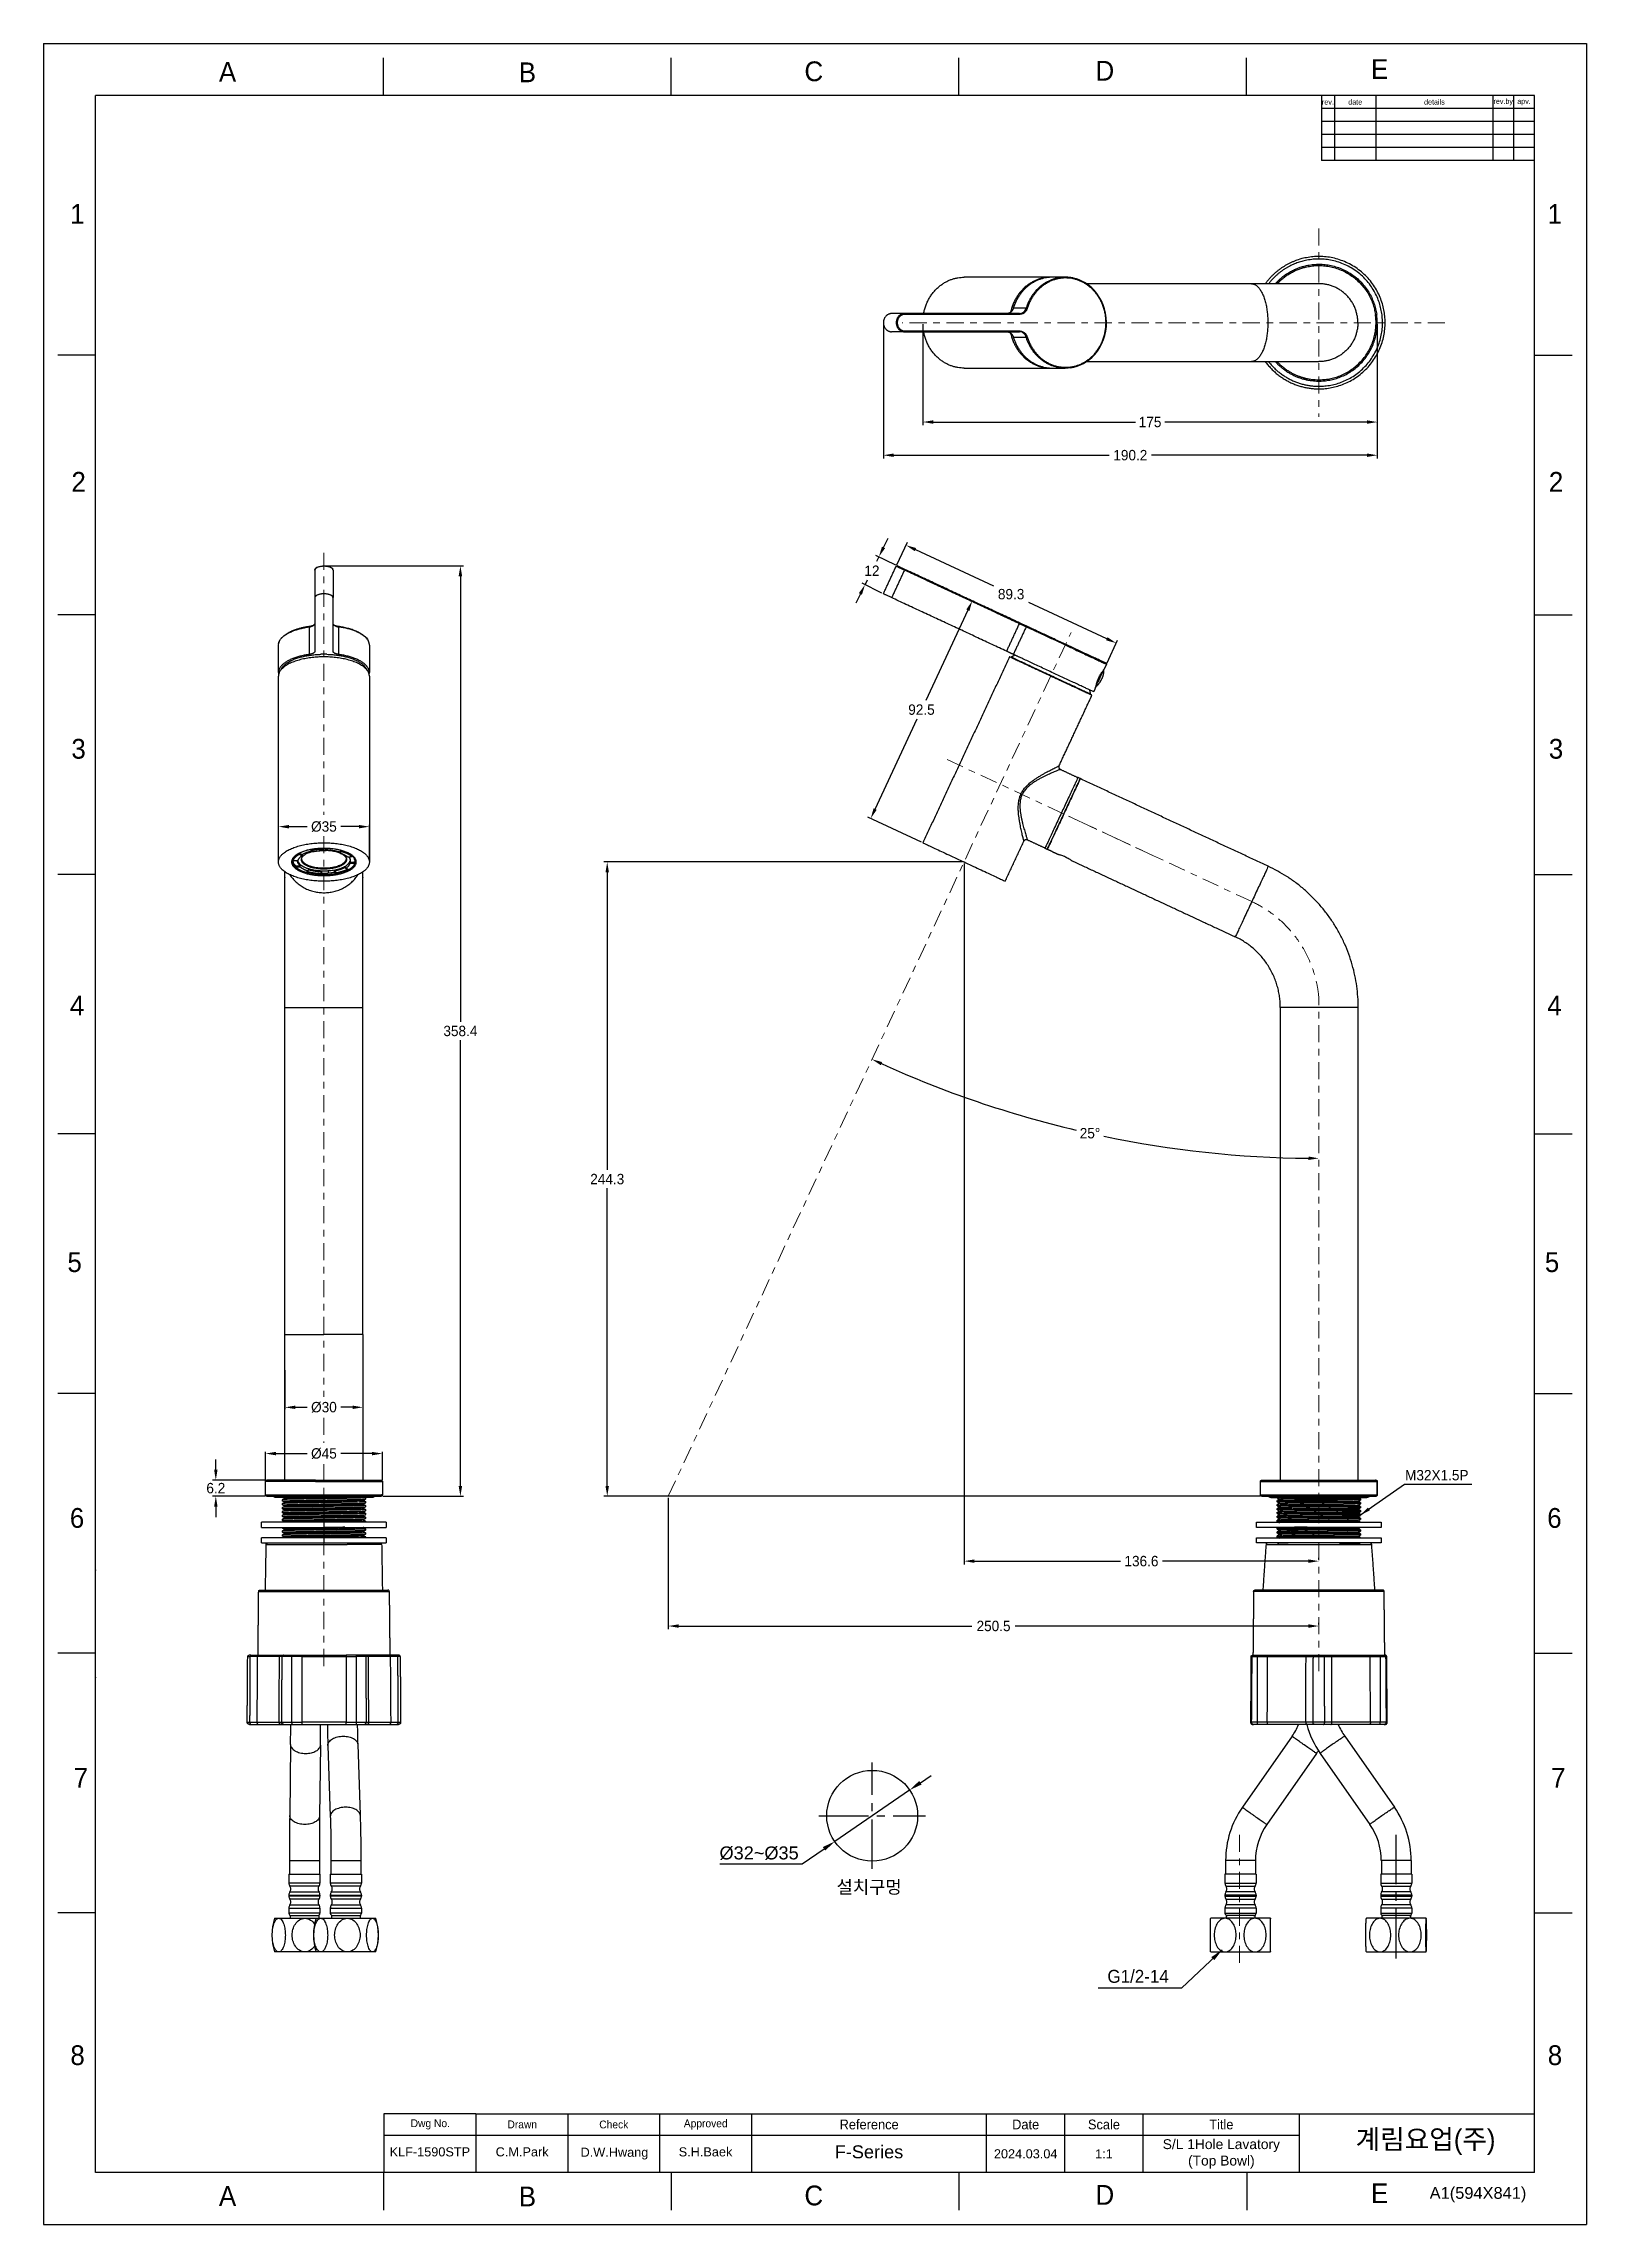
# Model space of a CAD drawing. Extents: x 14141 to 14735, y -16276 to -15436.
import ezdxf

# ---------------------------------------------------------------- set-up
doc = ezdxf.new("R2010")
doc.units = 0
doc.header["$MEASUREMENT"] = 0
for name, pattern in [('CENTER', [47.5, 22, -8.5, 8.5, -8.5]), ('CENTER2', [28.575, 19.05, -3.175, 3.175, -3.175]), ('CENTERX2', [101.6, 63.5, -12.7, 12.7, -12.7])]:
    doc.linetypes.add(name, pattern=pattern)
doc.layers.get('0').update_dxf_attribs({"linetype": 'CONTINUOUS'})
doc.layers.get('Defpoints').update_dxf_attribs({"linetype": 'CONTINUOUS'})
for name, color, linetype in [('CENTER', 1, 'CENTER2'), ('DIM', 3, 'CONTINUOUS'), ('FORM', 7, 'CONTINUOUS'), ('TEXT', 2, 'CONTINUOUS')]:
    doc.layers.add(name, color=color, linetype=linetype)
doc.layers.add('DIM_', color=3, linetype='CONTINUOUS', lineweight=9)
doc.styles.add('ARIAL', font='arial.ttf')
doc.styles.add('Arial Unicode MS', font='ARIALUNI.ttf')
doc.styles.get("Standard").update_dxf_attribs({"font": 'Gulim.ttf'})
doc.dimstyles.new('A4', dxfattribs={"dimtxt": 4, "dimasz": 3.5, "dimexe": 0.7, "dimexo": 0.625, "dimgap": 0.5, "dimtad": 1, "dimdec": 1, "dimdsep": 46, "dimtxsty": 'Standard', "dimcen": 2.5, "dimclrd": 5, "dimclre": 5, "dimclrt": 7, "dimadec": 3, "dimazin": 2, "dimtfac": 1, "dimtdec": 1, "dimtmove": 0, "dimatfit": 3, "dimfxl": 1.25, "dimarcsym": 0})
doc.dimstyles.new('사본 STANDARD', dxfattribs={"dimscale": 0, "dimtxt": 5, "dimasz": 5, "dimexe": 1.25, "dimexo": 0.625, "dimtad": 3, "dimtoh": 1, "dimdsep": 46, "dimtxsty": 'Standard', "dimcen": 2.5, "dimclrd": 3, "dimclre": 3, "dimclrt": 4, "dimadec": 0, "dimazin": 0, "dimtfac": 1, "dimtmove": 0, "dimatfit": 3, "dimfxl": 1, "dimtolj": 1, "dimtzin": 0, "dimarcsym": 0})
doc.dimstyles.new('사본(2) STANDARD', dxfattribs={"dimscale": 0, "dimtxt": 4, "dimasz": 4, "dimexe": 1.25, "dimexo": 0.625, "dimgap": 1.5, "dimtad": 3, "dimtih": 1, "dimtoh": 1, "dimdec": 1, "dimzin": 9, "dimdsep": 46, "dimtxsty": 'Standard', "dimcen": 0, "dimclrd": 3, "dimclre": 3, "dimclrt": 4, "dimadec": 0, "dimazin": 0, "dimtfac": 1, "dimtdec": 1, "dimtmove": 0, "dimatfit": 3, "dimfxl": 1.25, "dimtfill": 1, "dimtolj": 1, "dimtzin": 0, "dimarcsym": 0})

msp = doc.modelspace()

# ---------------------------------------------------------------- texts
at = {"layer": 'DIM', "color": 4, "insert": (14664.72, -15985.53), "char_height": 4, "attachment_point": 1}
msp.add_mtext_dynamic_manual_height_columns('M32X1.5P', width=19.6936, gutter_width=12.5, heights=[0], dxfattribs=at)
at = {"layer": 'DIM_', "insert": (14445.82, -16143.66), "char_height": 5, "attachment_point": 1}
msp.add_mtext_dynamic_manual_height_columns('설치구멍', width=28.1224, gutter_width=12.5, heights=[0], dxfattribs=at)
at = {"layer": 'DIM_', "color": 4, "insert": (14550.11, -16178.07), "char_height": 5, "attachment_point": 1}
msp.add_mtext_dynamic_manual_height_columns('G1/2-14', width=41.5111, gutter_width=12.5, heights=[0], dxfattribs=at)
at = {"layer": 'FORM', "char_height": 7.62, "attachment_point": 5}
for s, width, insert in [('A', 10, (14211.34, -15447)), ('B', 10, (14326.79, -15447.17)), ('C', 10, (14437.05, -15446.84)), ('D', 10, (14549.13, -15446.57)), ('E', 10, (14654.92, -15445.93)), ('1', 50, (14153.52, -15501.71)), ('1', 50, (14722.38, -15501.71)), ('2', 50, (14154, -15604.91)), ('2', 50, (14722.85, -15604.91)), ('3', 50, (14153.98, -15707.79)), ('3', 50, (14722.83, -15707.79)), ('4', 50, (14153.41, -15806.6)), ('4', 50, (14722.26, -15806.6)), ('5', 50, (14152.46, -15905.53)), ('5', 50, (14721.31, -15905.53)), ('6', 50, (14153.38, -16004.05)), ('6', 50, (14722.23, -16004.05)), ('7', 50, (14154.87, -16104.13)), ('7', 50, (14723.72, -16104.13)), ('8', 50, (14153.59, -16210.99)), ('8', 50, (14722.44, -16210.99)), ('A', 10, (14211.34, -16265.19)), ('B', 10, (14326.79, -16265.36)), ('C', 10, (14437.05, -16265.03)), ('D', 10, (14549.13, -16264.75)), ('E', 10, (14654.92, -16264.12))]:
    msp.add_mtext_dynamic_manual_height_columns(s, width=width, gutter_width=12.5, heights=[0], dxfattribs=dict(at, insert=insert))
at = {"layer": 'TEXT', "style": 'ARIAL'}
msp.add_text('A1(594X841)', height=4.5204, dxfattribs=at).set_placement((14674.2, -16266.27))
at = {"layer": 'TEXT', "attachment_point": 5}
for s, width, gutter_width, insert, char_height in [('rev.', 5, 12.5, (14635.02, -15458.61), 2), ('date', 16, 12.5, (14645.52, -15458.61), 2), ('details', 45, 12.5, (14676.02, -15458.61), 2), ('rev.by', 8, 12.5, (14702.52, -15458.61), 2), ('apv.', 8, 12.5, (14710.52, -15458.61), 2), ('Dwg No.', 35.4099, 18.84, (14289.4, -16237.61), 3.014), ('Drawn', 35.4099, 18.84, (14324.81, -16237.61), 3.014), ('Check', 35.4099, 18.84, (14360.05, -16237.65), 3.014), ('Approved', 35.4099, 18.84, (14395.46, -16237.65), 3.014), ('Reference', 90.4082, 18.84, (14458.37, -16237.65), 3.767), ('Date', 30.1361, 18.84, (14518.64, -16237.65), 3.767), ('Scale', 30.1361, 18.84, (14548.78, -16237.65), 3.767), ('Title', 60.2721, 18.84, (14593.98, -16237.65), 3.767)]:
    msp.add_mtext_dynamic_manual_height_columns(s, width=width, gutter_width=gutter_width, heights=[0], dxfattribs=dict(at, insert=insert, char_height=char_height))
at = {"layer": 'TEXT', "attachment_point": 5, "style": 'ARIAL'}
for s, width, insert, char_height in [('F-Series', 35.4099, (14458.31, -16248.2), 5), ('S/L 1Hole Lavatory (Top Bowl)', 55.335, (14593.98, -16248.95), 3.8), ('KLF-1590STP', 35.4099, (14289.23, -16248.2), 3.5), ('C.M.Park', 35.4099, (14324.76, -16248.2), 3.5), ('D.W.Hwang', 35.4099, (14360.31, -16248.85), 3.5), ('S.H.Baek', 35.4099, (14395.37, -16248.2), 3.5), ('2024.03.04', 30.1361, (14518.64, -16248.95), 3.5), ('1:1', 30.1361, (14548.78, -16248.95), 3.5)]:
    msp.add_mtext_dynamic_manual_height_columns(s, width=width, gutter_width=18.84, heights=[0], dxfattribs=dict(at, insert=insert, char_height=char_height))
at = {"layer": 'TEXT', "linetype": 'CENTERX2', "insert": (14672.6, -16244.45), "char_height": 7.534, "attachment_point": 5, "style": 'ARIAL'}
msp.add_mtext_dynamic_manual_height_columns('{\\fHYGothic-Medium|b0|i0|c129|p18;계림요업(주)}', width=90.4082, gutter_width=18.84, heights=[0], dxfattribs=at)

# ---------------------------------------------------------------- blocks, each defined once
blk = doc.blocks.new('*D19')
at = {"layer": 'Defpoints', "color": 0, "transparency": 16777216}
for p in [(14270.95, -15979.21), (14225.95, -15989.94), (14270.95, -15989.94)]:
    blk.add_point(p, dxfattribs=at)
at = {"layer": 'DIM', "color": 3, "lineweight": -2, "transparency": 16777216}
for p, q in [((14225.95, -15989.32), (14225.95, -15978.51)), ((14229.95, -15979.21), (14241.99, -15979.21)), ((14266.95, -15979.21), (14254.91, -15979.21)), ((14270.95, -15989.32), (14270.95, -15978.51))]:
    blk.add_line(p, q, dxfattribs=at)
at = {"layer": 'DIM', "color": 3, "transparency": 16777216}
for points in [[(14229.95, -15978.55), (14229.95, -15979.88), (14225.95, -15979.21)], [(14266.95, -15978.55), (14266.95, -15979.88), (14270.95, -15979.21)]]:
    blk.add_solid(points, dxfattribs=at)
at = {"layer": 'DIM', "color": 4, "transparency": 16777216, "insert": (14248.45, -15979.21), "char_height": 4, "attachment_point": 5}
blk.add_mtext('%%C45', dxfattribs=at)
blk = doc.blocks.new('*D20')
at = {"layer": 'Defpoints', "color": 0, "transparency": 16777216}
for p in [(14226.45, -15989.44), (14206.82, -15995.64), (14226.45, -15995.64)]:
    blk.add_point(p, dxfattribs=at)
at = {"layer": 'DIM', "color": 3, "lineweight": -2, "transparency": 16777216}
for p, q in [((14206.82, -15985.44), (14206.82, -15981.44)), ((14225.82, -15989.44), (14205.57, -15989.44)), ((14225.82, -15995.64), (14205.57, -15995.64)), ((14206.82, -15999.64), (14206.82, -16003.64))]:
    blk.add_line(p, q, dxfattribs=at)
at = {"layer": 'DIM', "color": 3, "transparency": 16777216}
for points in [[(14206.16, -15985.44), (14207.49, -15985.44), (14206.82, -15989.44)], [(14206.16, -15999.64), (14207.49, -15999.64), (14206.82, -15995.64)]]:
    blk.add_solid(points, dxfattribs=at)
at = {"layer": 'DIM', "color": 4, "transparency": 16777216, "insert": (14206.82, -15992.54), "char_height": 4, "attachment_point": 5}
blk.add_mtext('\\A1;6.2', dxfattribs=at)
blk = doc.blocks.new('*D21')
at = {"layer": 'Defpoints', "color": 0, "transparency": 16777216}
for p in [(14233.45, -15946.4), (14263.45, -15961.39), (14263.45, -15961.39)]:
    blk.add_point(p, dxfattribs=at)
at = {"layer": 'DIM', "color": 3, "lineweight": -2, "transparency": 16777216}
for p, q in [((14233.45, -15947.02), (14233.45, -15962.09)), ((14237.45, -15961.39), (14241.99, -15961.39)), ((14259.45, -15961.39), (14254.91, -15961.39)), ((14263.45, -15962.01), (14263.45, -15962.09))]:
    blk.add_line(p, q, dxfattribs=at)
at = {"layer": 'DIM', "color": 3, "transparency": 16777216}
for points in [[(14237.45, -15960.72), (14237.45, -15962.05), (14233.45, -15961.39)], [(14259.45, -15960.72), (14259.45, -15962.05), (14263.45, -15961.39)]]:
    blk.add_solid(points, dxfattribs=at)
at = {"layer": 'DIM', "color": 4, "transparency": 16777216, "insert": (14248.45, -15961.39), "char_height": 4, "attachment_point": 5}
blk.add_mtext('%%C30', dxfattribs=at)
blk = doc.blocks.new('*D22')
at = {"layer": 'Defpoints', "color": 0, "transparency": 16777216}
for p in [(14479.05, -15543.6), (14654.03, -15543.6), (14479.05, -15581.88)]:
    blk.add_point(p, dxfattribs=at)
at = {"layer": 'DIM', "color": 3, "lineweight": -2, "transparency": 16777216}
for p, q in [((14479.05, -15544.22), (14479.05, -15583.13)), ((14654.03, -15544.22), (14654.03, -15583.13)), ((14483.05, -15581.88), (14560.89, -15581.88)), ((14650.03, -15581.88), (14572.19, -15581.88))]:
    blk.add_line(p, q, dxfattribs=at)
at = {"layer": 'DIM', "color": 3, "transparency": 16777216}
for points in [[(14483.05, -15581.21), (14483.05, -15582.54), (14479.05, -15581.88)], [(14650.03, -15581.21), (14650.03, -15582.54), (14654.03, -15581.88)]]:
    blk.add_solid(points, dxfattribs=at)
at = {"layer": 'DIM', "color": 4, "transparency": 16777216, "insert": (14566.54, -15581.88), "char_height": 4, "attachment_point": 5, "bg_fill": 3, "box_fill_scale": 1.25, "bg_fill_color": 256, "bg_fill_true_color": 13158600, "bg_fill_transparency": 0}
blk.add_mtext('\\A1;175', dxfattribs=at)
blk = doc.blocks.new('*D23')
at = {"layer": 'Defpoints', "color": 0, "transparency": 16777216}
for p in [(14463.85, -15543.6), (14654.03, -15543.6), (14463.85, -15594.65)]:
    blk.add_point(p, dxfattribs=at)
at = {"layer": 'DIM', "color": 3, "lineweight": -2, "transparency": 16777216}
for p, q in [((14463.85, -15544.22), (14463.85, -15595.9)), ((14654.03, -15544.22), (14654.03, -15595.9)), ((14467.85, -15594.65), (14550.81, -15594.65)), ((14650.03, -15594.65), (14567.07, -15594.65))]:
    blk.add_line(p, q, dxfattribs=at)
at = {"layer": 'DIM', "color": 3, "transparency": 16777216}
for points in [[(14467.85, -15593.99), (14467.85, -15595.32), (14463.85, -15594.65)], [(14650.03, -15593.99), (14650.03, -15595.32), (14654.03, -15594.65)]]:
    blk.add_solid(points, dxfattribs=at)
at = {"layer": 'DIM', "color": 4, "transparency": 16777216, "insert": (14558.94, -15594.65), "char_height": 4, "attachment_point": 5, "bg_fill": 3, "box_fill_scale": 1.25, "bg_fill_color": 256, "bg_fill_true_color": 13158600, "bg_fill_transparency": 0}
blk.add_mtext('\\A1;190.2', dxfattribs=at)
blk = doc.blocks.new('*D15')
at = {"layer": 'Defpoints', "color": 0, "transparency": 16777216}
for p in [(14472.57, -15629.33), (14468.79, -15637.43), (14549.74, -15675.15)]:
    blk.add_point(p, dxfattribs=at)
at = {"layer": 'DIM', "color": 3, "lineweight": -2, "transparency": 16777216}
for p, q in [((14469.06, -15636.87), (14473.1, -15628.19)), ((14476.2, -15631.02), (14506.24, -15645.01)), ((14549.89, -15665.36), (14519.85, -15651.36)), ((14550, -15674.59), (14554.04, -15665.91))]:
    blk.add_line(p, q, dxfattribs=at)
at = {"layer": 'DIM', "color": 3, "transparency": 16777216}
for points in [[(14476.48, -15630.41), (14475.92, -15631.62), (14472.57, -15629.33)], [(14550.17, -15664.75), (14549.61, -15665.96), (14553.51, -15667.05)]]:
    blk.add_solid(points, dxfattribs=at)
at = {"layer": 'DIM', "color": 4, "transparency": 16777216, "insert": (14513.04, -15648.19), "char_height": 4, "attachment_point": 5, "bg_fill": 3, "box_fill_scale": 1.25, "bg_fill_color": 256, "bg_fill_true_color": 13158600, "bg_fill_transparency": 0}
blk.add_mtext('\\A1;89.3', dxfattribs=at)
blk = doc.blocks.new('*D16')
at = {"layer": 'Defpoints', "color": 0, "transparency": 16777216}
for p in [(14498.07, -15650.75), (14518.14, -15660.11), (14479.05, -15743.94)]:
    blk.add_point(p, dxfattribs=at)
at = {"layer": 'DIM', "color": 3, "lineweight": -2, "transparency": 16777216}
for p, q in [((14496.38, -15654.38), (14480.18, -15689.12)), ((14517.57, -15659.84), (14496.93, -15650.22)), ((14460.67, -15730.96), (14476.87, -15696.22)), ((14478.48, -15743.68), (14457.85, -15734.06))]:
    blk.add_line(p, q, dxfattribs=at)
at = {"layer": 'DIM', "color": 3, "transparency": 16777216}
for points in [[(14495.77, -15654.09), (14496.98, -15654.66), (14498.07, -15650.75)], [(14460.07, -15730.68), (14461.27, -15731.24), (14458.98, -15734.59)]]:
    blk.add_solid(points, dxfattribs=at)
at = {"layer": 'DIM', "color": 4, "transparency": 16777216, "insert": (14478.52, -15692.67), "char_height": 4, "attachment_point": 5, "bg_fill": 3, "box_fill_scale": 1.25, "bg_fill_color": 256, "bg_fill_true_color": 13158600, "bg_fill_transparency": 0}
blk.add_mtext('\\A1;92.5', dxfattribs=at)
blk = doc.blocks.new('*D17')
at = {"layer": 'Defpoints', "color": 0, "transparency": 16777216}
for p in [(14469.19, -15637.29), (14463.85, -15648.04)]:
    blk.add_point(p, dxfattribs=at)
at = {"layer": 'DIM', "color": 3, "lineweight": -2, "transparency": 16777216}
for p, q in [((14463.9, -15630.19), (14465.68, -15626.61)), ((14468.63, -15637.01), (14461, -15633.22)), ((14462.12, -15633.77), (14461.22, -15635.59)), ((14455, -15648.11), (14453.22, -15651.69)), ((14463.29, -15647.76), (14455.66, -15643.97)), ((14456.78, -15644.52), (14457.68, -15642.71))]:
    blk.add_line(p, q, dxfattribs=at)
at = {"layer": 'DIM', "color": 3, "transparency": 16777216}
for points in [[(14463.31, -15629.9), (14464.5, -15630.49), (14462.12, -15633.77)], [(14454.4, -15647.81), (14455.6, -15648.4), (14456.78, -15644.52)]]:
    blk.add_solid(points, dxfattribs=at)
at = {"layer": 'DIM', "color": 4, "transparency": 16777216, "insert": (14459.45, -15639.15), "char_height": 4, "attachment_point": 5, "bg_fill": 3, "box_fill_scale": 1.25, "bg_fill_color": 256, "bg_fill_true_color": 13158600, "bg_fill_transparency": 0}
blk.add_mtext('\\A1;12', dxfattribs=at)
at = {"layer": 'Defpoints', "color": 0, "transparency": 16777216}
blk.add_point((14462.12, -15633.77), dxfattribs=at)
blk = doc.blocks.new('*D18')
at = {"layer": 'Defpoints', "color": 0, "transparency": 16777216}
for p in [(14494.91, -15751.34), (14494.91, -16020.64), (14631.53, -16020.64)]:
    blk.add_point(p, dxfattribs=at)
at = {"layer": 'DIM', "color": 3, "lineweight": -2, "transparency": 16777216}
for p, q in [((14494.91, -15751.96), (14494.91, -16021.89)), ((14498.91, -16020.64), (14555.09, -16020.64)), ((14627.53, -16020.64), (14571.35, -16020.64)), ((14631.53, -16020.02), (14631.53, -16019.39))]:
    blk.add_line(p, q, dxfattribs=at)
at = {"layer": 'DIM', "color": 3, "transparency": 16777216}
for points in [[(14498.91, -16019.98), (14498.91, -16021.31), (14494.91, -16020.64)], [(14627.53, -16019.98), (14627.53, -16021.31), (14631.53, -16020.64)]]:
    blk.add_solid(points, dxfattribs=at)
at = {"layer": 'DIM', "color": 4, "transparency": 16777216, "insert": (14563.22, -16020.64), "char_height": 4, "attachment_point": 5, "bg_fill": 3, "box_fill_scale": 1.25, "bg_fill_color": 256, "bg_fill_true_color": 13158600, "bg_fill_transparency": 0}
blk.add_mtext('\\A1;136.6', dxfattribs=at)
blk = doc.blocks.new('*D24')
at = {"layer": 'Defpoints', "color": 0, "transparency": 16777216}
for p in [(14265.95, -15737.73), (14230.95, -15751.34), (14265.95, -15751.34)]:
    blk.add_point(p, dxfattribs=at)
at = {"layer": 'DIM', "color": 3, "lineweight": -2, "transparency": 16777216}
for p, q in [((14230.95, -15750.71), (14230.95, -15737.03)), ((14234.95, -15737.73), (14241.99, -15737.73)), ((14261.95, -15737.73), (14254.91, -15737.73)), ((14265.95, -15750.71), (14265.95, -15737.03))]:
    blk.add_line(p, q, dxfattribs=at)
at = {"layer": 'DIM', "color": 3, "transparency": 16777216}
for points in [[(14234.95, -15737.07), (14234.95, -15738.4), (14230.95, -15737.73)], [(14261.95, -15737.07), (14261.95, -15738.4), (14265.95, -15737.73)]]:
    blk.add_solid(points, dxfattribs=at)
at = {"layer": 'DIM', "color": 4, "transparency": 16777216, "insert": (14248.45, -15737.73), "char_height": 4, "attachment_point": 5}
blk.add_mtext('%%C35', dxfattribs=at)
blk = doc.blocks.new('*D25')
at = {"layer": 'Defpoints', "color": 0, "transparency": 16777216}
for p in [(14248.45, -15637.26), (14300.99, -15637.26), (14270.45, -15995.64)]:
    blk.add_point(p, dxfattribs=at)
at = {"layer": 'DIM', "color": 3, "lineweight": -2, "transparency": 16777216}
for p, q in [((14249.07, -15637.26), (14302.24, -15637.26)), ((14300.99, -15641.26), (14300.99, -15812.9)), ((14300.99, -15991.64), (14300.99, -15820.01)), ((14271.07, -15995.64), (14302.24, -15995.64))]:
    blk.add_line(p, q, dxfattribs=at)
at = {"layer": 'DIM', "color": 3, "transparency": 16777216}
for points in [[(14300.32, -15641.26), (14301.66, -15641.26), (14300.99, -15637.26)], [(14300.32, -15991.64), (14301.66, -15991.64), (14300.99, -15995.64)]]:
    blk.add_solid(points, dxfattribs=at)
at = {"layer": 'DIM', "color": 4, "transparency": 16777216, "insert": (14300.99, -15816.45), "char_height": 4, "attachment_point": 5, "bg_fill": 3, "box_fill_scale": 1.25, "bg_fill_color": 256, "bg_fill_true_color": 13158600, "bg_fill_transparency": 0}
blk.add_mtext('\\A1;358.4', dxfattribs=at)
blk = doc.blocks.new('*D26')
at = {"layer": 'Defpoints', "color": 0, "transparency": 16777216}
for p in [(14357.53, -15751.34), (14494.91, -15751.34), (14609.53, -15995.64)]:
    blk.add_point(p, dxfattribs=at)
at = {"layer": 'DIM', "color": 3, "lineweight": -2, "transparency": 16777216}
for p, q in [((14494.29, -15751.34), (14356.28, -15751.34)), ((14357.53, -15755.34), (14357.53, -15869.94)), ((14357.53, -15991.64), (14357.53, -15877.04)), ((14608.91, -15995.64), (14356.28, -15995.64))]:
    blk.add_line(p, q, dxfattribs=at)
at = {"layer": 'DIM', "color": 3, "transparency": 16777216}
for points in [[(14356.86, -15755.34), (14358.2, -15755.34), (14357.53, -15751.34)], [(14356.86, -15991.64), (14358.2, -15991.64), (14357.53, -15995.64)]]:
    blk.add_solid(points, dxfattribs=at)
at = {"layer": 'DIM', "color": 4, "transparency": 16777216, "insert": (14357.53, -15873.49), "char_height": 4, "attachment_point": 5, "bg_fill": 3, "box_fill_scale": 1.25, "bg_fill_color": 256, "bg_fill_true_color": 13158600, "bg_fill_transparency": 0}
blk.add_mtext('\\A1;244.3', dxfattribs=at)
blk = doc.blocks.new('*D27')
at = {"layer": 'Defpoints', "color": 0, "transparency": 16777216}
for p in [(14381.01, -15995.64), (14631.53, -16045.64), (14631.53, -16045.64)]:
    blk.add_point(p, dxfattribs=at)
at = {"layer": 'DIM', "color": 3, "lineweight": -2, "transparency": 16777216}
for p, q in [((14381.01, -15996.27), (14381.01, -16046.89)), ((14385.01, -16045.64), (14497.93, -16045.64)), ((14627.53, -16045.64), (14514.62, -16045.64)), ((14631.53, -16045.02), (14631.53, -16044.39))]:
    blk.add_line(p, q, dxfattribs=at)
at = {"layer": 'DIM', "color": 3, "transparency": 16777216}
for points in [[(14385.01, -16044.98), (14385.01, -16046.31), (14381.01, -16045.64)], [(14627.53, -16044.98), (14627.53, -16046.31), (14631.53, -16045.64)]]:
    blk.add_solid(points, dxfattribs=at)
at = {"layer": 'DIM', "color": 4, "transparency": 16777216, "insert": (14506.27, -16045.64), "char_height": 4, "attachment_point": 5, "bg_fill": 3, "box_fill_scale": 1.25, "bg_fill_color": 256, "bg_fill_true_color": 13158600, "bg_fill_transparency": 0}
blk.add_mtext('\\A1;250.5', dxfattribs=at)
blk = doc.blocks.new('*D29')
at = {"layer": 'Defpoints', "color": 0, "transparency": 16777216}
for p in [(14536.11, -15662.97), (14631.53, -15803.72), (14514.77, -15848.38), (14381.01, -15995.64), (14631.53, -16063.04)]:
    blk.add_point(p, dxfattribs=at)
at = {"layer": 'DIM', "color": 3, "lineweight": -2, "transparency": 16777216}
for start, end in [(245.56749, 256.73687), (258.26551, 269.43715)]:
    blk.add_arc((14631.53, -15458.29), 407.19, start, end, dxfattribs=at)
at = {"layer": 'DIM', "color": 3, "transparency": 16777216}
for points in [[(14462.83, -15829.62), (14463.39, -15828.41), (14459.48, -15827.34)], [(14627.54, -15864.79), (14627.53, -15866.12), (14631.53, -15865.48)]]:
    blk.add_solid(points, dxfattribs=at)
at = {"layer": 'DIM', "color": 4, "transparency": 16777216, "insert": (14543.42, -15855.83), "char_height": 4, "attachment_point": 5, "bg_fill": 3, "box_fill_scale": 1.25, "bg_fill_color": 256, "bg_fill_true_color": 13158600, "bg_fill_transparency": 0}
blk.add_mtext('\\A1;25°', dxfattribs=at)
blk = doc.blocks.new('*D30')
at = {"layer": 'Defpoints', "color": 0, "transparency": 16777216}
for p in [(14473.97, -16108.82), (14445.12, -16128.63)]:
    blk.add_point(p, dxfattribs=at)
at = {"layer": 'DIM_', "color": 3, "lineweight": -2, "transparency": 16777216}
for p, q in [((14473.97, -16108.82), (14445.12, -16128.63)), ((14478.1, -16105.99), (14482.22, -16103.16)), ((14432.6, -16137.22), (14441, -16131.46)), ((14400.91, -16137.22), (14432.6, -16137.22))]:
    blk.add_line(p, q, dxfattribs=at)
at = {"layer": 'DIM_', "color": 3, "transparency": 16777216}
for points in [[(14477.63, -16105.3), (14478.57, -16106.68), (14473.97, -16108.82)], [(14440.52, -16130.77), (14441.47, -16132.14), (14445.12, -16128.63)]]:
    blk.add_solid(points, dxfattribs=at)
at = {"layer": 'DIM_', "color": 4, "transparency": 16777216, "insert": (14416, -16133.13), "char_height": 5, "attachment_point": 5, "style": 'Arial Unicode MS', "bg_fill": 3, "box_fill_scale": 1.25, "bg_fill_color": 256, "bg_fill_true_color": 13158600, "bg_fill_transparency": 0}
blk.add_mtext('\\A1;%%C32~%%C35', dxfattribs=at)

# ---------------------------------------------------------------- dimensions: what is measured, and where the dimension line sits
at = {"layer": 'DIM'}
for base, p1, p2, picture, middle in [((14265.95, -15737.73), (14230.95, -15751.34), (14265.95, -15751.34), '*D24', (14248.45, -15737.73)), ((14263.45, -15961.39), (14233.45, -15946.4), (14263.45, -15961.39), '*D21', (14248.45, -15961.39)), ((14270.95, -15979.21), (14225.95, -15989.94), (14270.95, -15989.94), '*D19', (14248.45, -15979.21))]:
    dim = msp.add_linear_dim(base=base, p1=p1, p2=p2, text='%%C<>', dimstyle='A4', override={"dimasz": 4, "dimgap": 1.5, "dimtad": 0, "dimclrd": 3, "dimclre": 3, "dimclrt": 4}, dxfattribs=at)
    dim.commit()
    dim.dimension.update_dxf_attribs({"geometry": picture, "text_midpoint": middle})
dim = msp.add_linear_dim(base=(14206.82, -15995.64), p1=(14226.45, -15989.44), p2=(14226.45, -15995.64), angle=90, dimstyle='사본(2) STANDARD', override={"dimscale": 1, "dimtad": 0, "dimtofl": 0, "dimtfill": 0}, dxfattribs=at)
dim.commit()
dim.dimension.update_dxf_attribs({"geometry": '*D20', "text_midpoint": (14206.82, -15992.54), "dimtype": 160})

# ---------------------------------------------------------------- linework, layer by layer
msp.add_line((14233.45, -15807.37), (14263.45, -15807.37))
at = {"lineweight": -3, "extrusion": (-1, -2.22045e-16, 0)}
msp.add_line((14232.7, -15996.43), (14232.7, -15996.42), dxfattribs=at)
at = {"lineweight": -3}
for p, q in [((14613.03, -15996.14), (14650.03, -15996.14)), ((14235.61, -16091.33), (14235.27, -16118.67)), ((14247.11, -16091.47), (14246.77, -16118.81)), ((14249.97, -16091.59), (14250.9, -16118.94)), ((14261.46, -16091.2), (14262.39, -16118.55)), ((14235.18, -16135.95), (14246.68, -16135.95)), ((14235.18, -16135.95), (14235.18, -16141.19)), ((14246.68, -16135.95), (14246.68, -16141.19)), ((14251.16, -16135.95), (14262.66, -16135.95)), ((14251.16, -16135.95), (14251.16, -16141.19)), ((14262.66, -16135.95), (14262.66, -16141.19)), ((14234.93, -16141.19), (14246.93, -16141.19)), ((14234.93, -16141.19), (14234.93, -16144.63)), ((14246.93, -16144.63), (14234.93, -16144.63)), ((14246.93, -16141.19), (14246.93, -16144.63)), ((14250.91, -16141.19), (14262.91, -16141.19)), ((14250.91, -16141.19), (14250.91, -16144.63)), ((14262.91, -16144.63), (14250.91, -16144.63)), ((14262.91, -16141.19), (14262.91, -16144.63)), ((14234.93, -16149.25), (14246.93, -16149.25)), ((14234.93, -16149.25), (14234.93, -16149.63)), ((14246.93, -16149.63), (14234.93, -16149.63)), ((14246.56, -16145.79), (14235.31, -16145.79)), ((14235.31, -16148.08), (14246.56, -16148.08)), ((14246.56, -16150.79), (14235.31, -16150.79)), ((14235.31, -16153.08), (14246.56, -16153.08)), ((14246.93, -16149.25), (14246.93, -16149.63)), ((14250.91, -16149.25), (14262.91, -16149.25)), ((14250.91, -16149.25), (14250.91, -16149.63)), ((14262.91, -16149.63), (14250.91, -16149.63)), ((14262.53, -16145.79), (14251.28, -16145.79)), ((14251.28, -16148.08), (14262.53, -16148.08)), ((14262.53, -16150.79), (14251.28, -16150.79)), ((14251.28, -16153.08), (14262.53, -16153.08)), ((14262.91, -16149.25), (14262.91, -16149.63)), ((14229.43, -16158.19), (14268.41, -16158.19)), ((14234.93, -16154.25), (14246.93, -16154.25)), ((14234.93, -16154.25), (14234.93, -16156.19)), ((14246.93, -16156.19), (14234.93, -16156.19)), ((14235.43, -16157.19), (14246.43, -16157.19)), ((14235.43, -16157.19), (14235.43, -16158.19)), ((14246.43, -16157.19), (14246.43, -16158.19)), ((14246.93, -16154.25), (14246.93, -16156.19)), ((14250.91, -16154.25), (14262.91, -16154.25)), ((14250.91, -16154.25), (14250.91, -16156.19)), ((14262.91, -16156.19), (14250.91, -16156.19)), ((14251.41, -16157.19), (14262.41, -16157.19)), ((14251.41, -16157.19), (14251.41, -16158.19)), ((14262.41, -16157.19), (14262.41, -16158.19)), ((14262.91, -16154.25), (14262.91, -16156.19)), ((14268.41, -16171.19), (14229.43, -16171.19))]:
    msp.add_line(p, q, dxfattribs=at)
at = {"color": 7, "linetype": 'Continuous'}
for p, q in [((14621.23, -16088.1), (14602.08, -16115.45)), ((14641.49, -16088.1), (14660.62, -16115.45)), ((14641.49, -16088.1), (14641.49, -16088.1)), ((14630.65, -16094.69), (14611.5, -16122.04)), ((14630.65, -16094.69), (14630.65, -16094.69)), ((14632.07, -16094.69), (14651.2, -16122.04)), ((14660.61, -16115.45), (14660.62, -16115.45)), ((14611.5, -16122.04), (14611.5, -16122.04)), ((14607.12, -16135.95), (14595.62, -16135.95)), ((14595.62, -16135.95), (14595.62, -16141.19)), ((14607.12, -16135.95), (14607.12, -16141.19)), ((14667.08, -16135.95), (14655.58, -16135.95)), ((14655.58, -16135.95), (14655.58, -16141.19)), ((14667.08, -16135.95), (14667.08, -16141.19)), ((14607.37, -16141.19), (14595.37, -16141.19)), ((14595.37, -16141.19), (14595.37, -16144.63)), ((14595.37, -16144.63), (14607.37, -16144.63)), ((14607.37, -16141.19), (14607.37, -16144.63)), ((14667.33, -16141.19), (14655.33, -16141.19)), ((14655.33, -16141.19), (14655.33, -16144.63)), ((14655.33, -16144.63), (14667.33, -16144.63)), ((14667.33, -16141.19), (14667.33, -16144.63)), ((14607.37, -16149.25), (14595.37, -16149.25)), ((14595.37, -16149.25), (14595.37, -16149.63)), ((14595.37, -16149.63), (14607.37, -16149.63)), ((14595.74, -16145.79), (14606.99, -16145.79)), ((14606.99, -16148.08), (14595.74, -16148.08)), ((14595.74, -16150.79), (14606.99, -16150.79)), ((14606.99, -16153.08), (14595.74, -16153.08)), ((14607.37, -16149.25), (14607.37, -16149.63)), ((14667.33, -16149.25), (14655.33, -16149.25)), ((14655.33, -16149.25), (14655.33, -16149.63)), ((14655.33, -16149.63), (14667.33, -16149.63)), ((14655.7, -16145.79), (14666.95, -16145.79)), ((14666.95, -16148.08), (14655.7, -16148.08)), ((14655.7, -16150.79), (14666.95, -16150.79)), ((14666.95, -16153.08), (14655.7, -16153.08)), ((14667.33, -16149.25), (14667.33, -16149.63)), ((14589.86, -16158.22), (14589.87, -16158.19)), ((14612.87, -16158.19), (14589.87, -16158.19)), ((14607.37, -16154.25), (14595.37, -16154.25)), ((14595.37, -16154.25), (14595.37, -16156.19)), ((14595.37, -16156.19), (14607.37, -16156.19)), ((14606.87, -16157.19), (14595.87, -16157.19)), ((14595.87, -16157.19), (14595.87, -16158.19)), ((14606.87, -16157.19), (14606.87, -16158.19)), ((14607.37, -16154.25), (14607.37, -16156.19)), ((14612.88, -16158.22), (14612.87, -16158.19)), ((14612.87, -16158.19), (14612.87, -16158.19)), ((14649.8, -16158.26), (14649.83, -16158.19)), ((14672.83, -16158.19), (14649.83, -16158.19)), ((14667.33, -16154.25), (14655.33, -16154.25)), ((14655.33, -16154.25), (14655.33, -16156.19)), ((14655.33, -16156.19), (14667.33, -16156.19)), ((14666.83, -16157.19), (14655.83, -16157.19)), ((14655.83, -16157.19), (14655.83, -16158.19)), ((14666.83, -16157.19), (14666.83, -16158.19)), ((14667.33, -16154.25), (14667.33, -16156.19)), ((14672.84, -16158.23), (14672.81, -16158.19)), ((14672.85, -16158.26), (14672.83, -16158.19)), ((14589.87, -16171.19), (14589.86, -16171.16)), ((14589.87, -16171.19), (14612.87, -16171.19)), ((14612.86, -16171.18), (14612.87, -16171.19)), ((14612.87, -16171.19), (14612.88, -16171.16)), ((14612.87, -16171.19), (14612.87, -16171.18)), ((14649.81, -16171.14), (14649.79, -16171.06)), ((14649.83, -16171.19), (14649.8, -16171.11)), ((14649.83, -16171.19), (14672.83, -16171.19)), ((14672.81, -16171.19), (14672.84, -16171.15)), ((14672.83, -16171.19), (14672.85, -16171.11)), ((14672.84, -16171.14), (14672.86, -16171.06))]:
    msp.add_line(p, q, dxfattribs=at)
msp.add_circle((14459.55, -16118.72), 17.5)
at = {"lineweight": -3}
for centre, radius, start, end in [((12967.46, -16076.43), 1268.23, 359.32714, 359.67842), ((12965.25, -16076.41), 1281.95, 359.3272, 359.681), ((14711.4, -16076.39), 461.69, 180.88843, 181.88685), ((14709.19, -16076.45), 447.97, 180.90878, 181.8873), ((15625.88, -16134.91), 1390.7, 179.33118, 180.043), ((15626.02, -16134.91), 1379.34, 179.33143, 180.04331), ((14236.93, -16144.63), 2, 180, 215.65909), ((14244.93, -16144.63), 2, 324.34091, 0), ((14252.91, -16144.63), 2, 180, 215.65909), ((14260.91, -16144.63), 2, 324.34091, 0), ((14236.93, -16149.25), 2, 144.34091, 180), ((14236.93, -16149.63), 2, 180, 215.65909), ((14236.93, -16154.25), 2, 144.34091, 180), ((14233.68, -16146.96), 2, 0.59003, 35.65909), ((14233.68, -16146.92), 2, 324.34091, 359.40997), ((14233.68, -16151.96), 2, 0.59003, 35.65909), ((14233.68, -16151.92), 2, 324.34091, 359.40997), ((14248.18, -16146.96), 2, 144.34091, 179.40997), ((14248.18, -16146.92), 2, 180.59003, 215.65909), ((14248.18, -16151.96), 2, 144.34091, 179.40997), ((14248.18, -16151.92), 2, 180.59003, 215.65909), ((14244.93, -16149.25), 2, 0, 35.65909), ((14244.93, -16149.63), 2, 324.34091, 0), ((14244.93, -16154.25), 2, 0, 35.65909), ((14252.91, -16149.25), 2, 144.34091, 180), ((14252.91, -16149.63), 2, 180, 215.65909), ((14252.91, -16154.25), 2, 144.34091, 180), ((14249.66, -16146.96), 2, 0.59003, 35.65909), ((14249.66, -16146.92), 2, 324.34091, 359.40997), ((14249.66, -16151.96), 2, 0.59003, 35.65909), ((14249.66, -16151.92), 2, 324.34091, 359.40997), ((14264.16, -16146.96), 2, 144.34091, 179.40997), ((14264.16, -16146.92), 2, 180.59003, 215.65909), ((14264.16, -16151.96), 2, 144.34091, 179.40997), ((14264.16, -16151.92), 2, 180.59003, 215.65909), ((14260.91, -16149.25), 2, 0, 35.65909), ((14260.91, -16149.63), 2, 324.34091, 0), ((14260.91, -16154.25), 2, 0, 35.65909), ((14250.06, -16164.69), 21.63, 162.50768, 197.49232), ((14235.93, -16156.19), 1, 180, 270), ((14266.03, -16164.69), 21.63, 162.50768, 197.49232), ((14245.93, -16156.19), 1, 270, 0), ((14251.91, -16156.19), 1, 180, 270), ((14261.91, -16156.19), 1, 270, 0), ((14247.78, -16164.69), 21.63, 342.50768, 17.49232)]:
    msp.add_arc(centre, radius, start, end, dxfattribs=at)
at = {"color": 7, "linetype": 'Continuous'}
for centre, radius, start, end in [((14601.3, -16074.16), 24.32, 325.02121, 337.23098), ((14661.62, -16074.08), 36.03, 195.25993, 214.8941), ((14661.43, -16074.16), 24.33, 202.74234, 214.95034), ((14601.4, -16074.22), 35.7, 325.00492, 327.24635), ((14631.37, -16135.95), 35.75, 145.00449, 180.00029), ((14631.3, -16135.95), 35.77, 359.99771, 34.96463), ((14631.37, -16135.95), 24.25, 145.00471, 180.00043), ((14631.3, -16135.95), 24.27, 359.99662, 34.96293), ((14597.37, -16144.63), 2, 180, 215.65909), ((14605.37, -16144.63), 2, 324.34091, 0), ((14657.33, -16144.63), 2, 180, 215.65909), ((14665.33, -16144.63), 2, 324.34091, 0), ((14597.37, -16149.25), 2, 144.34091, 180), ((14597.37, -16149.63), 2, 180, 215.65909), ((14597.37, -16154.25), 2, 144.34091, 180), ((14594.12, -16146.96), 2, 0.59003, 35.65909), ((14594.12, -16146.92), 2, 324.34091, 359.40997), ((14594.12, -16151.96), 2, 0.59003, 35.65909), ((14594.12, -16151.92), 2, 324.34091, 359.40997), ((14608.62, -16146.96), 2, 144.34091, 179.40997), ((14608.62, -16146.92), 2, 180.59003, 215.65909), ((14608.62, -16151.96), 2, 144.34091, 179.40997), ((14608.62, -16151.92), 2, 180.59003, 215.65909), ((14605.37, -16149.25), 2, 0, 35.65909), ((14605.37, -16149.63), 2, 324.34091, 0), ((14605.37, -16154.25), 2, 0, 35.65909), ((14657.33, -16149.25), 2, 144.34091, 180), ((14657.33, -16149.63), 2, 180, 215.65909), ((14657.33, -16154.25), 2, 144.34091, 180), ((14654.08, -16146.96), 2, 0.59003, 35.65909), ((14654.08, -16146.92), 2, 324.34091, 359.40997), ((14654.08, -16151.96), 2, 0.59003, 35.65909), ((14654.08, -16151.92), 2, 324.34091, 359.40997), ((14668.58, -16146.96), 2, 144.34091, 179.40997), ((14668.58, -16146.92), 2, 180.59003, 215.65909), ((14668.58, -16151.96), 2, 144.34091, 179.40997), ((14668.58, -16151.92), 2, 180.59003, 215.65909), ((14665.33, -16149.25), 2, 0, 35.65909), ((14665.33, -16149.63), 2, 324.34091, 0), ((14665.33, -16154.25), 2, 0, 35.65909), ((14596.37, -16156.19), 1, 180, 270), ((14606.37, -16156.19), 1, 270, 0), ((14656.33, -16156.19), 1, 180, 270), ((14666.33, -16156.19), 1, 270, 0)]:
    msp.add_arc(centre, radius, start, end, dxfattribs=at)
at = {"lineweight": -3}
for points, weights, degree, knots in [([(14656.76, -15539.89), (14653.06, -15514.66), (14627.83, -15518.37), (14617.24, -15519.92), (14610.93, -15528.57)], [1, 0.707106781187, 1, 0.851822675406, 0.853573844294], 2, [-80.110613, -80.110613, -80.110613, -40.055306, -40.055306, -19.790965, -19.790965, -19.790965]), ([(14655.77, -15540.04), (14652.22, -15515.8), (14627.98, -15519.36), (14618.22, -15520.79), (14612.17, -15528.58)], [1, 0.707106781187, 1, 0.857067084977, 0.853637694684], 2, [-76.96902, -76.96902, -76.96902, -38.48451, -38.48451, -19.703935, -19.703935, -19.703935]), ([(14614.76, -15528.59), (14620.2, -15522.52), (14628.27, -15521.33), (14650.53, -15518.07), (14653.79, -15540.33)], [0.85528795432, 0.869491426126, 1, 0.707106781187, 1], 2, [19.25635, 19.25635, 19.25635, 34.654633, 34.654633, 69.212152, 69.212152, 69.212152]), ([(14615.45, -15528.59), (14620.71, -15522.95), (14628.34, -15521.83), (14650.11, -15518.63), (14653.3, -15540.4)], [0.856193996195, 0.873218276484, 1, 0.707106781187, 1], 2, [19.598956, 19.598956, 19.598956, 34.557519, 34.557519, 69.115038, 69.115038, 69.115038]), ([(14549.58, -15543.4), (14549.44, -15528.86), (14536.41, -15526.6), (14523.39, -15524.35), (14519.21, -15538.14)], [1, 0.763581042979, 1, 0.763581042979, 1], 2, [48.677339, 48.677339, 48.677339, 72.824616, 72.824616, 96.971894, 96.971894, 96.971894]), ([(14631.53, -15528.6), (14631.53, -15528.6), (14618.35, -15528.6), (14612.74, -15528.6), (14605.55, -15528.6)], [1, 0.853553390593, 0.853553390593, 0.853553390593, 0.880103967398], 2, [0, 0, 0, 37.279221, 37.279221, 53.152408, 53.152408, 53.152408]), ([(14610.91, -15558.6), (14619.98, -15571.06), (14635.24, -15568.83), (14660.47, -15565.12), (14656.76, -15539.89)], [0.87334348765, 0.799718526297, 1, 0.707106781187, 1], 2, [-67.445274, -67.445274, -67.445274, -40.055306, -40.055306, 0, 0, 0]), ([(14467.02, -15540.1), (14463.85, -15540.1), (14463.85, -15543.6), (14463.85, -15547.1), (14467.02, -15547.1)], [1, 0.707106781187, 1, 0.707106781187, 1], 2, [0, 0, 0, 5.497787, 5.497787, 10.995574, 10.995574, 10.995574]), ([(14471.96, -15540.1), (14468.79, -15540.1), (14468.79, -15543.6), (14468.79, -15547.1), (14471.96, -15547.1)], [1, 0.707106781123, 1, 0.707106781123, 1], 2, [0.149139, 0.149139, 0.149139, 5.175687, 5.175687, 10.202235, 10.202235, 10.202235]), ([(14472.09, -15540.4), (14469.19, -15540.4), (14469.19, -15543.6), (14469.19, -15546.8), (14472.09, -15546.8)], [1, 0.707106781187, 1, 0.707106781187, 1], 2, [-10.053096, -10.053096, -10.053096, -5.026548, -5.026548, 0, 0, 0]), ([(14516.25, -15540.1), (14516.3, -15540.1), (14516.34, -15540.18), (14516.37, -15540.27), (14516.37, -15540.4)], [1, 0.923878736313, 1, 0.923878736313, 1], 2, [-0.4712506, -0.4712506, -0.4712506, -0.2356253, -0.2356253, 0, 0, 0]), ([(14516.37, -15546.8), (14516.37, -15546.92), (14516.34, -15547.01), (14516.3, -15547.1), (14516.25, -15547.1)], [1, 0.923865718312, 1, 0.923865718312, 1], 2, [-0.4712519, -0.4712519, -0.4712519, -0.2356259, -0.2356259, 0, 0, 0]), ([(14519.21, -15549.05), (14523.44, -15563), (14536.58, -15560.56), (14549.73, -15558.11), (14549.58, -15543.4)], [1, 0.759976676406, 1, 0.759976676406, 1], 2, [0, 0, 0, 24.33867, 24.33867, 48.677339, 48.677339, 48.677339]), ([(14612.16, -15558.6), (14620.93, -15569.91), (14635.09, -15567.84), (14659.33, -15564.28), (14655.77, -15540.04)], [0.869560390607, 0.805136752144, 1, 0.707106781187, 1], 2, [-64.088437, -64.088437, -64.088437, -38.48451, -38.48451, 0, 0, 0]), ([(14614.76, -15558.6), (14622.83, -15567.61), (14634.8, -15565.86), (14657.06, -15562.59), (14653.79, -15540.33)], [0.862264368306, 0.81783654372, 1, 0.707106781187, 1], 2, [-57.324266, -57.324266, -57.324266, -35.342917, -35.342917, 0, 0, 0]), ([(14615.43, -15558.59), (14623.3, -15567.04), (14634.73, -15565.36), (14656.49, -15562.17), (14653.3, -15540.4)], [0.860598221912, 0.821433433239, 1, 0.707106781187, 1], 2, [-55.626008, -55.626008, -55.626008, -34.557519, -34.557519, 0, 0, 0]), ([(14605.55, -15558.6), (14612.74, -15558.6), (14618.35, -15558.6), (14631.53, -15558.6), (14631.53, -15558.6)], [0.880103967398, 0.853553390593, 0.853553390593, 0.853553390593, 1], 2, [21.406033, 21.406033, 21.406033, 37.279221, 37.279221, 74.558441, 74.558441, 74.558441]), ([(14251.95, -15638.91), (14251.95, -15637.43), (14248.45, -15637.43), (14244.95, -15637.43), (14244.95, -15638.91)], [1, 0.707106781123, 1, 0.707106781123, 1], 2, [0.149139, 0.149139, 0.149139, 5.175687, 5.175687, 10.202235, 10.202235, 10.202235]), ([(14468.79, -15637.43), (14468.83, -15637.36), (14468.89, -15637.31), (14468.96, -15637.28), (14469.02, -15637.28), (14469.14, -15637.29), (14469.19, -15637.29)], [0.981500689947, 0.885675724498, 0.837763241774, 0.837763241774, 0.837763241774, 0.837763241774, 0.837763241774], 3, [0, 0, 0, 0, 0.2417232, 0.2417232, 0.2417232, 0.4713333, 0.4713333, 0.4713333, 0.4713333]), ([(14251.95, -15649.52), (14251.95, -15648.04), (14248.45, -15648.04), (14244.95, -15648.04), (14244.95, -15649.52)], [1, 0.707106781187, 1, 0.707106781187, 1], 2, [0, 0, 0, 5.497787, 5.497787, 10.995574, 10.995574, 10.995574]), ([(14516.25, -15659.56), (14516.3, -15659.45), (14516.34, -15659.37), (14516.38, -15659.29), (14516.38, -15659.29)], [1, 0.923878736313, 1, 0.923878736313, 1], 2, [-0.4712506, -0.4712506, -0.4712506, -0.2356253, -0.2356253, 0, 0, 0]), ([(14549.59, -15674.77), (14549.44, -15674.7), (14536.42, -15668.63), (14523.39, -15662.56), (14519.21, -15660.61)], [1, 0.763581042979, 1, 0.763581042979, 1], 2, [48.677339, 48.677339, 48.677339, 72.824616, 72.824616, 96.971894, 96.971894, 96.971894]), ([(14544.15, -15687.13), (14544.15, -15687.13), (14528.29, -15679.74), (14512.43, -15672.34), (14512.43, -15672.34)], [1, 0.707106781187, 1, 0.707106781187, 1], 2, [-54.977871, -54.977871, -54.977871, -27.488936, -27.488936, 0, 0, 0]), ([(14513.01, -15672.5), (14513.01, -15672.5), (14528.33, -15679.65), (14543.66, -15686.79), (14543.66, -15686.79)], [1, 0.707106781187, 1, 0.707106781187, 1], 2, [52.684879, 52.684879, 52.684879, 79.090855, 79.090855, 105.49683, 105.49683, 105.49683]), ([(14543.67, -15686.73), (14543.67, -15686.73), (14528.36, -15679.59), (14513.05, -15672.46), (14513.05, -15672.46)], [1, 0.707106781187, 1, 0.707106781187, 1], 2, [-53.070523, -53.070523, -53.070523, -26.535262, -26.535262, 0, 0, 0]), ([(14544.79, -15685.77), (14544.79, -15685.77), (14531.47, -15679.57), (14518.16, -15673.36), (14513.88, -15671.36)], [1, 0.761781499672, 1, 0.761781499672, 1], 2, [49.33164, 49.33164, 49.33164, 73.997459, 73.997459, 98.663279, 98.663279, 98.663279]), ([(14545.67, -15683.84), (14545.67, -15683.84), (14547.17, -15680.62), (14548.67, -15677.4), (14548.67, -15677.4)], [1, 0.707106781187, 1, 0.707106781187, 1], 2, [-11.15787, -11.15787, -11.15787, -5.578935, -5.578935, 0, 0, 0]), ([(14531.48, -15714.32), (14531.3, -15714.7), (14531.44, -15715.09), (14531.59, -15715.48), (14531.96, -15715.65)], [1, 0.92387729063, 1, 0.92387729063, 1], 2, [0, 0, 0, 0.785403, 0.785403, 1.570807, 1.570807, 1.570807]), ([(14538.76, -15718.82), (14538.76, -15718.82), (14532.42, -15732.41), (14526.08, -15746.01), (14526.08, -15746.01)], [1, 0.707106781187, 1, 0.707106781187, 1], 2, [-47.12389, -47.12389, -47.12389, -23.561945, -23.561945, 0, 0, 0]), ([(14539.66, -15719.24), (14539.66, -15719.24), (14533.33, -15732.84), (14526.99, -15746.43), (14526.99, -15746.43)], [1, 0.707106781187, 1, 0.707106781187, 1], 2, [0, 0, 0, 23.561945, 23.561945, 47.12389, 47.12389, 47.12389]), ([(14526.99, -15746.43), (14526.99, -15746.43), (14533.33, -15732.84), (14539.66, -15719.24), (14539.66, -15719.24)], [1, 0.707106781187, 1, 0.707106781187, 1], 2, [-47.12389, -47.12389, -47.12389, -23.561945, -23.561945, 0, 0, 0]), ([(14248.45, -15746.08), (14236, -15746.08), (14236, -15751.34), (14236, -15756.6), (14248.45, -15756.6)], [1, 0.707106781187, 1, 0.707106781187, 1], 2, [-39.112829, -39.112829, -39.112829, -19.556414, -19.556414, 0, 0, 0]), ([(14248.45, -15756.6), (14260.9, -15756.6), (14260.9, -15751.34), (14260.9, -15746.08), (14248.45, -15746.08)], [1, 0.707106781187, 1, 0.707106781187, 1], 2, [-39.112829, -39.112829, -39.112829, -19.556414, -19.556414, 0, 0, 0]), ([(14479.05, -15743.94), (14479.05, -15743.94), (14494.91, -15751.34), (14510.77, -15758.73), (14510.77, -15758.73)], [1, 0.707106781187, 1, 0.707106781187, 1], 2, [-54.977871, -54.977871, -54.977871, -27.488936, -27.488936, 0, 0, 0]), ([(14519.28, -15742.84), (14518.91, -15742.67), (14518.52, -15742.81), (14518.13, -15742.95), (14517.96, -15743.32)], [1, 0.923877062114, 1, 0.923877062114, 1], 2, [0, 0, 0, 0.785404, 0.785404, 1.570807, 1.570807, 1.570807]), ([(14233.45, -15933.33), (14233.45, -15771.73), (14233.45, -15758.55), (14233.45, -15756.74), (14233.45, -15755.15)], [1, 0.853553390593, 0.853553390593, 0.853553390593, 0.85632000246], 2, [0, 0, 0, 37.279221, 37.279221, 42.403128, 42.403128, 42.403128]), ([(14238.35, -15750.85), (14238.75, -15752.57), (14241.87, -15753.7), (14245.44, -15754.98), (14250.07, -15754.67)], [0.981290334229, 0.918350066727, 1, 0.907784738278, 1], 2, [15.321169, 15.321169, 15.321169, 23.100831, 23.100831, 31.887165, 31.887165, 31.887165]), ([(14239.9, -15750.56), (14241.18, -15753.9), (14249.14, -15753.63), (14256.63, -15753.37), (14257.09, -15750.2)], [1, 0.734902857446, 1, 0.7468275701, 0.977223379706], 2, [0, 0, 0, 12.907836, 12.907836, 25.235046, 25.235046, 25.235046]), ([(14257.11, -15750.43), (14257.11, -15753.81), (14249.14, -15754.08), (14241.18, -15754.35), (14239.9, -15751.02)], [1, 0.734902857446, 1, 0.734902857446, 1], 2, [1.389908, 1.389908, 1.389908, 14.297744, 14.297744, 27.20558, 27.20558, 27.20558]), ([(14263.45, -15933.33), (14263.45, -15771.73), (14263.45, -15758.55), (14263.45, -15756.73), (14263.45, -15755.13)], [1, 0.853553390593, 0.853553390593, 0.853553390593, 0.856355967513], 2, [0, 0, 0, 37.279221, 37.279221, 42.436325, 42.436325, 42.436325]), ([(14612.04, -15752.99), (14612.04, -15752.99), (14605.7, -15766.59), (14599.36, -15780.18), (14599.36, -15780.18)], [1, 0.707106781187, 1, 0.707106781187, 1], 2, [-47.12389, -47.12389, -47.12389, -23.561945, -23.561945, 0, 0, 0]), ([(14646.68, -15807.37), (14646.68, -15807.37), (14631.68, -15807.37), (14616.68, -15807.37), (14616.68, -15807.37)], [1, 0.707106781187, 1, 0.707106781187, 1], 2, [0, 0, 0, 23.561945, 23.561945, 47.12389, 47.12389, 47.12389]), ([(14225.95, -15989.94), (14225.95, -15989.81), (14226, -15989.69), (14226.1, -15989.59), (14226.14, -15989.54), (14226.2, -15989.5), (14226.27, -15989.48), (14226.45, -15989.44), (14226.45, -15989.44)], [0.945818916246, 0.853477600648, 0.807306942849, 0.807306942849, 0.807306942849, 0.807306942849, 0.807306942849, 0.807306942849, 0.807306942849], 3, [0, 0, 0, 0, 0.402872, 0.402872, 0.402872, 0.7907509, 0.7907509, 0.7961945, 0.7961945, 0.7961945, 0.7961945]), ([(14245.18, -15989.94), (14267.45, -15989.94), (14270.71, -15989.94), (14270.95, -15989.94), (14270.95, -15989.94)], [1, 0.707106781187, 1, 0.970659722528, 0.947197709399], 2, [0.097114, 0.097114, 0.097114, 34.654633, 34.654633, 38.116397, 38.116397, 38.116397]), ([(14245.26, -15989.44), (14255.22, -15989.44), (14262.83, -15989.44), (14270.45, -15989.44), (14270.45, -15989.44)], [1, 0.909331446324, 1, 0.909331446324, 1], 2, [0, 0, 0, 18.881364, 18.881364, 37.762729, 37.762729, 37.762729]), ([(14270.45, -15989.44), (14270.54, -15989.48), (14270.72, -15989.55), (14270.8, -15989.59), (14270.9, -15989.69), (14270.95, -15989.81), (14270.95, -15989.94)], [1, 1, 1, 1, 1, 1.05719095842, 1.17157287525], 3, [0, 0, 0, 0, 0.3826834, 0.3826834, 0.3826834, 0.7855554, 0.7855554, 0.7855554, 0.7855554]), ([(14609.03, -15989.94), (14609.03, -15989.94), (14628.27, -15989.94), (14650.53, -15989.94), (14653.79, -15989.94)], [0.947197709399, 0.736447058658, 1, 0.707106781187, 1], 2, [3.558878, 3.558878, 3.558878, 34.654633, 34.654633, 69.212152, 69.212152, 69.212152]), ([(14609.03, -15989.94), (14609.03, -15989.81), (14609.08, -15989.69), (14609.18, -15989.59), (14609.27, -15989.55), (14609.44, -15989.48), (14609.53, -15989.44)], [0.945818916246, 0.853477600648, 0.807306942849, 0.807306942849, 0.807306942849, 0.807306942849, 0.807306942849], 3, [0, 0, 0, 0, 0.402872, 0.402872, 0.402872, 0.7855554, 0.7855554, 0.7855554, 0.7855554]), ([(14609.53, -15989.44), (14609.53, -15989.44), (14629.93, -15989.44), (14650.33, -15989.44), (14653.3, -15989.44)], [1, 0.732386940798, 1, 0.732386940798, 1], 2, [3.20521, 3.20521, 3.20521, 36.160124, 36.160124, 69.115038, 69.115038, 69.115038]), ([(14616.67, -15989.44), (14616.67, -15989.44), (14631.67, -15989.44), (14646.67, -15989.44), (14646.67, -15989.44)], [1, 0.707106781187, 1, 0.707106781187, 1], 2, [-47.12389, -47.12389, -47.12389, -23.561945, -23.561945, 0, 0, 0]), ([(14653.53, -15989.44), (14653.62, -15989.48), (14653.8, -15989.55), (14653.89, -15989.59), (14653.98, -15989.69), (14654.03, -15989.81), (14654.03, -15989.94)], [1, 1, 1, 1, 1, 1.05719095842, 1.17157287525], 3, [0, 0, 0, 0, 0.3826834, 0.3826834, 0.3826834, 0.7855554, 0.7855554, 0.7855554, 0.7855554]), ([(14229.95, -15996.14), (14229.83, -15996.12), (14229.6, -15996.08), (14229.33, -15995.99), (14229.19, -15995.9), (14229.07, -15995.78), (14229.02, -15995.73), (14228.99, -15995.69), (14228.95, -15995.64)], [1, 1, 1, 1, 1, 1, 1, 1.00168354463, 1.00505063388], 3, [0, 0, 0, 0, 0.399192, 0.399192, 0.981286, 0.981286, 0.981286, 1.154091, 1.154091, 1.154091, 1.154091]), ([(14266.95, -15996.14), (14261.97, -15996.14), (14257, -15996.14), (14252.02, -15996.14), (14252.02, -15996.14), (14252.01, -15996.14), (14252, -15996.14), (14247.26, -15996.14), (14242.36, -15996.14), (14238.13, -15996.14), (14233.89, -15996.14), (14231.22, -15996.14), (14230.29, -15996.14), (14230.07, -15996.14), (14229.95, -15996.14), (14229.95, -15996.14)], [1, 1, 1, 1, 1, 1, 1, 0.902368927062, 0.853553390593, 0.853553390593, 0.853553390593, 0.902368927062, 1, 0.974255205107, 0.951904792987, 0.932948763639], 3, [-17.847939, -17.847939, -17.847939, -17.847939, -0.023575, -0.023575, -0.023575, 0, 0, 0, 15.325902, 15.325902, 15.325902, 30.651804, 30.651804, 30.651804, 34.239881, 34.239881, 34.239881, 34.239881]), ([(14245.18, -15995.14), (14267.45, -15995.14), (14270.71, -15995.14), (14270.95, -15995.14), (14270.95, -15995.14)], [1, 0.707106781187, 1, 0.970659722528, 0.947197709399], 2, [-70.685835, -70.685835, -70.685835, -35.342917, -35.342917, -31.802477, -31.802477, -31.802477]), ([(14245.26, -15995.64), (14255.22, -15995.64), (14262.83, -15995.64), (14270.45, -15995.64), (14270.45, -15995.64)], [1, 0.909331446324, 1, 0.909331446324, 1], 2, [-69.115038, -69.115038, -69.115038, -50.233674, -50.233674, -31.35231, -31.35231, -31.35231]), ([(14267.95, -15995.64), (14267.91, -15995.69), (14267.88, -15995.73), (14267.83, -15995.78), (14267.71, -15995.9), (14267.57, -15995.99), (14267.29, -15996.08), (14267.06, -15996.12), (14266.95, -15996.14)], [0.800358338763, 0.797667166557, 0.796321580454, 0.796321580454, 0.796321580454, 0.796321580454, 0.796321580454, 0.796321580454, 0.796321580454], 3, [0.834057, 0.834057, 0.834057, 0.834057, 1.00718, 1.00718, 1.00718, 1.589274, 1.589274, 1.988466, 1.988466, 1.988466, 1.988466]), ([(14609.03, -15995.14), (14609.03, -15995.14), (14628.27, -15995.14), (14650.53, -15995.14), (14653.79, -15995.14)], [0.947197709399, 0.736447058658, 1, 0.707106781187, 1], 2, [-67.145394, -67.145394, -67.145394, -35.342917, -35.342917, 0, 0, 0]), ([(14609.53, -15995.64), (14609.53, -15995.64), (14629.93, -15995.64), (14650.33, -15995.64), (14653.3, -15995.64)], [1, 0.732386940798, 1, 0.732386940798, 1], 2, [-65.909829, -65.909829, -65.909829, -32.954914, -32.954914, 0, 0, 0]), ([(14613.03, -15996.14), (14612.92, -15996.12), (14612.69, -15996.08), (14612.41, -15995.99), (14612.27, -15995.9), (14612.15, -15995.78), (14612.11, -15995.73), (14612.07, -15995.69), (14612.03, -15995.64)], [1, 1, 1, 1, 1, 1, 1, 1.00168354463, 1.00505063388], 3, [0, 0, 0, 0, 0.399192, 0.399192, 0.981286, 0.981286, 0.981286, 1.154091, 1.154091, 1.154091, 1.154091]), ([(14651.05, -15995.62), (14651.01, -15995.68), (14650.96, -15995.73), (14650.92, -15995.78), (14650.8, -15995.9), (14650.65, -15995.99), (14650.38, -15996.08), (14650.15, -15996.12), (14650.03, -15996.14)], [0.801561406769, 0.798068189225, 0.796321580454, 0.796321580454, 0.796321580454, 0.796321580454, 0.796321580454, 0.796321580454, 0.796321580454], 3, [0.809939, 0.809939, 0.809939, 0.809939, 1.00718, 1.00718, 1.00718, 1.589274, 1.589274, 1.988466, 1.988466, 1.988466, 1.988466]), ([(14226.23, -16014.19), (14226.23, -16014.19), (14231.18, -16014.19), (14239.47, -16014.19), (14239.48, -16014.19), (14239.48, -16014.19), (14239.48, -16014.19), (14242.47, -16014.19), (14245.46, -16014.19), (14248.45, -16014.19), (14251.44, -16014.19), (14254.43, -16014.19), (14257.43, -16014.19)], [1, 0.891895647249, 0.891895647249, 1, 1, 1, 1, 1, 1, 1, 1, 1, 1], 3, [-25.661551, -25.661551, -25.661551, -25.661551, 0, 0, 0, 0.005319, 0.005319, 0.005319, 10.378869, 10.378869, 10.378869, 20.757829, 20.757829, 20.757829, 20.757829]), ([(14270.67, -16014.19), (14270.67, -16013.99), (14270.52, -16013.84), (14270.37, -16013.69), (14270.17, -16013.69)], [0.993201446042, 0.853553390593, 0.853553390593, 0.853553390593, 1], 2, [0.0097775, 0.0097775, 0.0097775, 0.4162846, 0.4162846, 0.8325693, 0.8325693, 0.8325693]), ([(14223.32, -16032.28), (14223.32, -16032.28), (14248.45, -16032.28), (14273.58, -16032.28), (14273.58, -16032.28)], [1, 0.707106781187, 1, 0.707106781187, 1], 2, [-78.948144, -78.948144, -78.948144, -39.474072, -39.474072, 0, 0, 0]), ([(14223.32, -16032.29), (14223.32, -16032.08), (14223.47, -16031.93), (14223.61, -16031.78), (14223.82, -16031.78)], [1, 0.853553390593, 0.853553390593, 0.853553390593, 1], 2, [0, 0, 0, 0.4162846, 0.4162846, 0.8325693, 0.8325693, 0.8325693]), ([(14223.82, -16031.78), (14223.82, -16031.78), (14248.45, -16031.78), (14273.08, -16031.78), (14273.08, -16031.78)], [1, 0.707106781187, 1, 0.707106781187, 1], 2, [-154.739145, -154.739145, -154.739145, -116.054359, -116.054359, -77.369573, -77.369573, -77.369573]), ([(14273.58, -16032.28), (14273.58, -16032.08), (14273.43, -16031.93), (14273.29, -16031.78), (14273.08, -16031.78)], [0.995895694351, 0.853553390593, 0.853553390593, 0.853553390593, 1], 2, [0.0058748, 0.0058748, 0.0058748, 0.4162846, 0.4162846, 0.8325693, 0.8325693, 0.8325693]), ([(14277.81, -16057.41), (14277.81, -16057.2), (14277.67, -16057.06), (14277.52, -16056.91), (14277.31, -16056.91)], [0.997126641142, 0.853553390593, 0.853553390593, 0.853553390593, 1], 2, [0.0041041, 0.0041041, 0.0041041, 0.4162846, 0.4162846, 0.8325693, 0.8325693, 0.8325693]), ([(14605.7, -16057.41), (14605.7, -16057.2), (14605.85, -16057.06), (14605.99, -16056.91), (14606.2, -16056.91)], [0.997126641142, 0.853553390593, 0.853553390593, 0.853553390593, 1], 2, [0.0041041, 0.0041041, 0.0041041, 0.4162846, 0.4162846, 0.8325693, 0.8325693, 0.8325693]), ([(14657.37, -16057.41), (14657.37, -16057.2), (14657.22, -16057.06), (14657.07, -16056.91), (14656.87, -16056.91)], [0.997126641142, 0.853553390593, 0.853553390593, 0.853553390593, 1], 2, [0.0041041, 0.0041041, 0.0041041, 0.4162846, 0.4162846, 0.8325693, 0.8325693, 0.8325693]), ([(14219.84, -16082.69), (14219.84, -16083.04), (14220.02, -16083.29), (14220.19, -16083.54), (14220.44, -16083.54)], [1, 0.923210217113, 1, 0.923210217113, 1], 2, [0, 0, 0, 0.66855, 0.66855, 1.3371, 1.3371, 1.3371]), ([(14233.01, -16083.54), (14232.67, -16083.54), (14232.43, -16083.29), (14232.19, -16083.04), (14232.19, -16082.69)], [1, 0.923210217113, 1, 0.923210217113, 1], 2, [0, 0, 0, 0.66855, 0.66855, 1.3371, 1.3371, 1.3371]), ([(14236.1, -16082.69), (14236.1, -16083.04), (14236.04, -16083.29), (14235.97, -16083.54), (14235.88, -16083.54)], [1, 0.923210217113, 1, 0.923210217113, 1], 2, [0, 0, 0, 0.66855, 0.66855, 1.3371, 1.3371, 1.3371]), ([(14276.46, -16083.54), (14276.71, -16083.54), (14276.88, -16083.29), (14277.06, -16083.04), (14277.06, -16082.69)], [1, 0.923210217113, 1, 0.923210217113, 1], 2, [0, 0, 0, 0.66855, 0.66855, 1.3371, 1.3371, 1.3371]), ([(14277.99, -16082.69), (14277.99, -16083.05), (14277.74, -16083.29), (14277.49, -16083.54), (14277.14, -16083.54)], [1, 0.853553390593, 0.853553390593, 0.853553390593, 1], 2, [0, 0, 0, 0.702057, 0.702057, 1.404114, 1.404114, 1.404114]), ([(14605.52, -16082.69), (14605.52, -16083.05), (14605.77, -16083.29), (14606.02, -16083.54), (14606.37, -16083.54)], [1, 0.853553390593, 0.853553390593, 0.853553390593, 1], 2, [0, 0, 0, 0.702057, 0.702057, 1.404114, 1.404114, 1.404114]), ([(14608.11, -16083.54), (14608.02, -16083.54), (14607.95, -16083.29), (14607.89, -16083.04), (14607.89, -16082.69)], [1, 0.923210217113, 1, 0.923210217113, 1], 2, [0, 0, 0, 0.66855, 0.66855, 1.3371, 1.3371, 1.3371]), ([(14633.19, -16083.54), (14633.44, -16083.54), (14633.62, -16083.29), (14633.79, -16083.04), (14633.79, -16082.69)], [1, 0.923210217113, 1, 0.923210217113, 1], 2, [0, 0, 0, 0.66855, 0.66855, 1.3371, 1.3371, 1.3371])]:
    msp.add_rational_spline(points, weights, degree=degree, knots=knots, dxfattribs=at)
for points, weights in [([(14479.37, -15540.07), (14481.98, -15526.1), (14494.91, -15526.1)], [0.930295345117, 0.747541131683, 1]), ([(14528.29, -15526.1), (14515.77, -15526.1), (14512.86, -15539.54)], [1, 0.753548764205, 0.921843980177]), ([(14528.92, -15526.1), (14517.5, -15526.1), (14513.88, -15538.05)], [1, 0.811502671201, 1]), ([(14533.68, -15526.1), (14522.4, -15526.25), (14518.82, -15538.05)], [1, 0.814988485687, 1]), ([(14533.87, -15526.1), (14533.77, -15526.1), (14533.68, -15526.1)], [1, 0.999982046603, 1]), ([(14537.04, -15526.45), (14535.47, -15526.1), (14533.87, -15526.1)], [1, 0.994938169046, 1]), ([(14605.56, -15528.6), (14611.89, -15528.62), (14611.89, -15543.6)], [0.999378060773, 0.707418081664, 1]), ([(14646.53, -15543.6), (14646.53, -15528.6), (14631.53, -15528.6)], [1, 0.707106781182, 1]), ([(14513.88, -15538.05), (14513.26, -15540.1), (14511.3, -15540.1)], [1, 0.811502671201, 1]), ([(14513.9, -15538.08), (14514.35, -15536.64), (14515.03, -15535.31)], [0.898493282702, 0.880131676723, 0.869272282216]), ([(14472.09, -15540.4), (14472.09, -15540.1), (14471.96, -15540.1)], [1, 0.707106781191, 1]), ([(14472.09, -15546.8), (14472.09, -15547.1), (14471.96, -15547.1)], [1, 0.707106781194, 1]), ([(14494.91, -15561.1), (14481.96, -15561.1), (14479.37, -15547.1)], [1, 0.747270256925, 0.930688016981]), ([(14511.3, -15547.1), (14513.26, -15547.1), (14513.88, -15549.14)], [1, 0.811502671201, 1]), ([(14512.86, -15547.63), (14515.75, -15561.1), (14528.29, -15561.1)], [0.922177563504, 0.753304812319, 1]), ([(14611.89, -15543.6), (14611.89, -15558.6), (14605.55, -15558.6)], [1, 0.707106781193, 0.999999999987]), ([(14646.53, -15543.6), (14646.53, -15558.6), (14631.53, -15558.6)], [1, 0.707106781182, 1]), ([(14513.88, -15549.14), (14517.5, -15561.1), (14528.92, -15561.1)], [1, 0.811502671201, 1]), ([(14513.91, -15549.16), (14513.91, -15549.15), (14513.91, -15549.14)], [0.897867581058, 0.897965289762, 0.898063213903]), ([(14533.87, -15561.1), (14522.45, -15561.1), (14518.83, -15549.14)], [1, 0.811503981894, 1]), ([(14528.29, -15561.1), (14528.32, -15561.1), (14528.35, -15561.1)], [1, 0.999197086077, 0.998398574241]), ([(14535.88, -15560.95), (14534.88, -15561.1), (14533.87, -15561.1)], [1, 0.997991126257, 1]), ([(14471.97, -15638.91), (14468.79, -15637.43), (14468.79, -15637.43)], [1, 0.70710678116, 0.999999999927]), ([(14472.09, -15638.64), (14469.19, -15637.29), (14469.19, -15637.29)], [1, 0.707106781186, 1]), ([(14472.09, -15638.64), (14472.09, -15638.64), (14471.97, -15638.91)], [1, 0.707106781191, 1]), ([(14467.02, -15649.52), (14463.85, -15648.04), (14463.85, -15648.04)], [1, 0.707106781187, 1]), ([(14230.97, -15667.37), (14231.6, -15662.35), (14242.9, -15660.76)], [0.934529388662, 0.799085597898, 1]), ([(14242.96, -15660.61), (14238.11, -15661.3), (14234.94, -15663)], [0.999137627944, 0.900592390707, 0.883551321923]), ([(14253.96, -15660.62), (14253.93, -15660.61), (14253.9, -15660.61)], [0.998671597748, 0.999333922292, 1]), ([(14263.85, -15664.26), (14260.7, -15661.59), (14253.99, -15660.62)], [0.883371685026, 0.86823287264, 0.998040256652]), ([(14265.95, -15667.79), (14265.97, -15662.46), (14254, -15660.76)], [0.937520275243, 0.785230462073, 1]), ([(14537.04, -15669.25), (14523.28, -15662.84), (14518.83, -15660.76)], [1, 0.748673045471, 1]), ([(14242.9, -15671.36), (14230.95, -15673.05), (14230.95, -15678.38)], [1, 0.811502671201, 1]), ([(14248.45, -15672.34), (14230.95, -15672.34), (14230.95, -15679.74)], [1, 0.707106781187, 1]), ([(14231.96, -15677.26), (14234.05, -15671.73), (14247.28, -15671.34)], [0.976935788637, 0.774122226833, 1]), ([(14244.95, -15670.16), (14244.95, -15671.08), (14242.9, -15671.36)], [1, 0.811502671201, 1]), ([(14265.95, -15679.74), (14265.95, -15672.34), (14248.45, -15672.34)], [1, 0.707106781187, 1]), ([(14249.62, -15671.34), (14262.85, -15671.73), (14264.94, -15677.26)], [1, 0.774122226835, 0.976935788636]), ([(14254, -15671.36), (14251.95, -15671.08), (14251.95, -15670.16)], [1, 0.811502671201, 1]), ([(14265.95, -15678.38), (14265.95, -15673.05), (14254, -15671.36)], [1, 0.811502671201, 1]), ([(14513.88, -15671.36), (14513.26, -15671.08), (14511.31, -15670.16)], [1, 0.811502671201, 1]), ([(14513.06, -15672.63), (14512.97, -15672.59), (14513.01, -15672.5)], [1, 0.707106781187, 1]), ([(14513.01, -15672.5), (14513.02, -15672.47), (14513.05, -15672.46)], [1, 0.954741817428, 1]), ([(14514.54, -15671.66), (14513.78, -15672.03), (14513.05, -15672.46)], [0.994303739507, 0.996299187723, 1]), ([(14537.04, -15669.25), (14549.59, -15675.09), (14549.74, -15675.15)], [1, 0.778093048623, 1]), ([(14230.95, -15678.38), (14230.95, -15678.72), (14231.02, -15679.06)], [1, 0.981278122517, 0.964949668125]), ([(14265.88, -15679.06), (14265.95, -15678.72), (14265.95, -15678.38)], [0.964949668128, 0.981278122519, 1]), ([(14545.67, -15683.84), (14547.09, -15682.64), (14547.88, -15680.95)], [1, 0.976212047226, 1]), ([(14548.67, -15677.4), (14548.67, -15679.26), (14547.88, -15680.95)], [1, 0.976212047226, 1]), ([(14548.65, -15677.29), (14548.67, -15677.34), (14548.67, -15677.4)], [0.948178322364, 0.967217919113, 1]), ([(14549.59, -15674.77), (14549.84, -15674.89), (14549.74, -15675.15)], [1, 0.724193938676, 1]), ([(14543.67, -15686.73), (14543.53, -15685.9), (14543.32, -15685.09)], [1, 0.998738277957, 0.999153460923]), ([(14543.66, -15686.79), (14543.62, -15686.88), (14543.53, -15686.84)], [1, 0.707106781187, 1]), ([(14543.67, -15686.73), (14543.67, -15686.76), (14543.66, -15686.79)], [1, 0.954741817428, 1]), ([(14545.67, -15683.84), (14545.62, -15683.88), (14545.57, -15683.9)], [1, 0.967976574481, 0.949066925583]), ([(14230.95, -15751.34), (14230.95, -15743.94), (14248.45, -15743.94)], [1, 0.707106781187, 1]), ([(14236.48, -15749.91), (14236.53, -15750.06), (14236.6, -15750.2)], [0.974307096667, 0.970240484657, 0.966983941482]), ([(14236.62, -15749.7), (14236.6, -15749.84), (14236.6, -15749.98)], [0.980645190457, 0.989894375326, 1]), ([(14236.65, -15750.89), (14236.94, -15749.49), (14238.92, -15748.36)], [1, 0.962806619785, 1]), ([(14240.1, -15748.9), (14238.68, -15749.77), (14238.37, -15750.82)], [1, 0.970745824406, 1]), ([(14239.79, -15750.43), (14239.79, -15748.28), (14244.24, -15747.24)], [1, 0.813197284347, 0.889658474439]), ([(14240.1, -15748.44), (14241.58, -15747.54), (14243.91, -15747.05)], [1, 0.965041051319, 0.992348635252]), ([(14243.47, -15746.8), (14244.95, -15746.51), (14246.56, -15746.4)], [1, 0.990658018638, 1]), ([(14246.83, -15747.1), (14245.61, -15747.19), (14244.47, -15747.39)], [1, 0.99265951474, 1]), ([(14246.56, -15746.4), (14248.17, -15746.29), (14249.79, -15746.36)], [1, 0.990658018638, 1]), ([(14249.28, -15747.06), (14248.05, -15747.02), (14246.83, -15747.1)], [1, 0.99265951474, 1]), ([(14248.45, -15743.94), (14265.95, -15743.94), (14265.95, -15751.34)], [1, 0.707106781187, 1]), ([(14249.28, -15746.61), (14252.2, -15746.71), (14254.55, -15747.46)], [1, 0.960745265825, 1]), ([(14249.3, -15746.79), (14255.93, -15747.07), (14257, -15749.85)], [0.940892344676, 0.768787917317, 1]), ([(14257.63, -15749.51), (14256.55, -15748.55), (14254.55, -15747.91)], [1, 0.970745824406, 1]), ([(14255.27, -15747.24), (14257.99, -15748.05), (14259.32, -15749.34)], [1, 0.962806619785, 1]), ([(14257, -15749.85), (14257.11, -15750.14), (14257.11, -15750.43)], [1, 0.996781654027, 1]), ([(14258.03, -15749.47), (14258.6, -15750.15), (14258.6, -15750.88)], [0.991216879007, 0.981476481818, 1]), ([(14258.6, -15750.43), (14258.6, -15749.93), (14258.32, -15749.44)], [1, 0.974799308033, 0.96337236379]), ([(14259.32, -15748.89), (14260.3, -15749.84), (14260.3, -15750.88)], [1, 0.979009249319, 1]), ([(14260.3, -15749.98), (14260.3, -15749.84), (14260.28, -15749.7)], [1, 0.993937057538, 0.988671364265]), ([(14248.45, -15758.73), (14230.95, -15758.73), (14230.95, -15751.34)], [1, 0.707106781187, 1]), ([(14235.38, -15756.25), (14239.68, -15763.18), (14248.45, -15763.18)], [0.869638511918, 0.805018748533, 1]), ([(14237.58, -15753.36), (14236.3, -15752.28), (14236.3, -15751.07)], [0.87597852404, 0.910722200913, 0.9992949034]), ([(14237.58, -15752.88), (14236.61, -15751.93), (14236.6, -15750.9)], [1, 0.979167550931, 0.999685784436]), ([(14236.62, -15750.23), (14236.62, -15750.25), (14236.63, -15750.27)], [0.966271795703, 0.965936267531, 0.965609833413]), ([(14236.67, -15750.52), (14236.68, -15750.56), (14236.69, -15750.61)], [0.979602309911, 0.978126798592, 0.97673596789]), ([(14236.71, -15750.66), (14236.75, -15750.77), (14236.8, -15750.88)], [0.975189513332, 0.971865042199, 0.969059518968]), ([(14241.63, -15755.43), (14238.91, -15754.62), (14237.58, -15753.34)], [1, 0.962806619785, 1]), ([(14238.3, -15750.88), (14238.3, -15750.77), (14238.31, -15750.66)], [1, 0.999199776757, 0.99910398959]), ([(14239.27, -15752.72), (14238.3, -15751.85), (14238.3, -15750.88)], [1, 0.975720226916, 1]), ([(14239.27, -15753.17), (14240.35, -15754.13), (14242.35, -15754.77)], [1, 0.970745824406, 1]), ([(14239.9, -15751.02), (14239.79, -15750.73), (14239.79, -15750.43)], [1, 0.996781654027, 1]), ([(14239.81, -15750.2), (14239.83, -15750.39), (14239.9, -15750.56)], [0.998475314507, 0.998022106261, 1]), ([(14247.12, -15756.17), (14244.19, -15756.03), (14241.73, -15755.34)], [0.959025934167, 0.883563447025, 0.86209213875]), ([(14247.11, -15755.86), (14244.36, -15755.73), (14242.03, -15755.09)], [1, 0.971459790319, 0.995319849639]), ([(14247.62, -15755.16), (14244.7, -15755.06), (14242.35, -15754.31)], [1, 0.960745265825, 1]), ([(14250.34, -15756.28), (14248.73, -15756.39), (14247.11, -15756.31)], [1, 0.990658018638, 1]), ([(14247.62, -15755.61), (14248.85, -15755.66), (14250.07, -15755.57)], [1, 0.99265951474, 1]), ([(14265.95, -15751.34), (14265.95, -15758.73), (14248.45, -15758.73)], [1, 0.707106781187, 1]), ([(14248.45, -15763.18), (14257.24, -15763.18), (14261.54, -15756.23)], [1, 0.804669135085, 0.869871081022]), ([(14248.45, -15756.34), (14248.45, -15756.52), (14248.45, -15756.6)], [0.872353004341, 0.80108302094, 1]), ([(14250.07, -15754.67), (14257.74, -15754.14), (14258.54, -15750.88)], [1, 0.780323210236, 0.965351692181]), ([(14250.07, -15755.57), (14251.29, -15755.49), (14252.43, -15755.28)], [1, 0.99265951474, 1]), ([(14253.43, -15755.88), (14251.95, -15756.17), (14250.34, -15756.28)], [1, 0.990658018638, 1]), ([(14256.79, -15753.33), (14255.13, -15754.34), (14252.43, -15754.83)], [1, 0.960745265825, 1]), ([(14253.43, -15755.43), (14255.83, -15754.96), (14257.53, -15754.1)], [1, 0.972741221264, 0.993282892657]), ([(14257.92, -15754.28), (14256.09, -15755.24), (14253.44, -15755.75)], [0.856054874347, 0.845087913601, 0.882202107818]), ([(14256.79, -15753.78), (14258.22, -15752.91), (14258.53, -15751.85)], [1, 0.970745824406, 1]), ([(14260.25, -15751.79), (14259.96, -15753.19), (14257.98, -15754.32)], [1, 0.962806619785, 1]), ([(14258.6, -15750.88), (14258.6, -15751.14), (14258.53, -15751.4)], [1, 0.99818192946, 1]), ([(14260.6, -15751.07), (14260.6, -15752.4), (14259.07, -15753.56)], [0.999709783597, 0.90314092812, 0.87037731343]), ([(14260.23, -15750.34), (14260.3, -15750.22), (14260.35, -15750.09)], [0.933269658359, 0.938804674126, 0.944923109996]), ([(14260.24, -15750.49), (14260.24, -15750.48), (14260.24, -15750.47)], [0.965756616794, 0.966490985596, 0.967231699174]), ([(14260.3, -15750.88), (14260.3, -15751.11), (14260.25, -15751.33)], [1, 0.998998754805, 1]), ([(14646.68, -15807.37), (14646.68, -15769.15), (14612.04, -15752.99)], [1, 0.843369679927, 1]), ([(14616.68, -15807.37), (14616.68, -15788.26), (14599.36, -15780.18)], [1, 0.843369679945, 1]), ([(14233.45, -15933.33), (14233.45, -15933.33), (14248.45, -15933.33)], [0.999999999994, 0.70710678119, 1]), ([(14263.45, -15933.33), (14263.45, -15933.33), (14248.45, -15933.33)], [0.999999999997, 0.707106781188, 1]), ([(14245.18, -15989.94), (14225.95, -15989.94), (14225.95, -15989.94)], [1, 0.736447058658, 0.947197709399]), ([(14245.26, -15989.44), (14226.45, -15989.44), (14226.45, -15989.44)], [1, 0.756695606501, 1]), ([(14653.53, -15989.44), (14653.53, -15989.44), (14653.3, -15989.44)], [1, 0.997347927198, 1]), ([(14653.3, -15989.44), (14653.79, -15989.44), (14653.79, -15989.94)], [1, 0.707106781187, 1]), ([(14654.03, -15989.94), (14654.03, -15989.94), (14653.79, -15989.94)], [0.947197709399, 0.970659722528, 1]), ([(14225.95, -15995.14), (14225.95, -15995.14), (14245.18, -15995.14)], [0.947197709399, 0.736447058658, 1]), ([(14226.45, -15995.64), (14226.45, -15995.64), (14245.26, -15995.64)], [1, 0.756695606501, 1]), ([(14612.4, -15995.64), (14612.76, -15996.14), (14613.37, -15996.14)], [0.857864376269, 0.828606347388, 0.997918278704]), ([(14653.79, -15995.14), (14653.79, -15995.64), (14653.3, -15995.64)], [1, 0.707106781187, 1]), ([(14653.3, -15995.64), (14653.53, -15995.64), (14653.53, -15995.64)], [1, 0.997347927198, 1]), ([(14653.79, -15995.14), (14654.03, -15995.14), (14654.03, -15995.14)], [1, 0.970659722528, 0.947197709399]), ([(14248.45, -16005.64), (14224.45, -16005.64), (14224.45, -16005.64)], [1, 0.707106781187, 1]), ([(14224.45, -16007.64), (14224.45, -16007.64), (14248.45, -16007.64)], [1, 0.707106781187, 1]), ([(14272.45, -16005.64), (14272.45, -16005.64), (14248.45, -16005.64)], [1, 0.707106781187, 1]), ([(14248.45, -16007.64), (14272.45, -16007.64), (14272.45, -16007.64)], [1, 0.707106781187, 1]), ([(14248.45, -16011.64), (14224.45, -16011.64), (14224.45, -16011.64)], [1, 0.707106781187, 1]), ([(14224.45, -16013.64), (14224.45, -16013.64), (14248.45, -16013.64)], [1, 0.707106781187, 1]), ([(14226.23, -16014.19), (14226.24, -16013.69), (14226.73, -16013.69)], [1, 0.707106781187, 1]), ([(14272.45, -16011.64), (14272.45, -16011.64), (14248.45, -16011.64)], [1, 0.707106781187, 1]), ([(14248.45, -16013.64), (14272.45, -16013.64), (14272.45, -16013.64)], [1, 0.707106781187, 1]), ([(14270.67, -16014.19), (14270.67, -16014.19), (14257.43, -16014.19)], [1, 0.837843470874, 1]), ([(14219.09, -16057.41), (14219.09, -16057.41), (14219.97, -16057.41)], [1, 0.923879532511, 1]), ([(14219.09, -16057.41), (14219.09, -16056.91), (14219.59, -16056.91)], [1, 0.707106781187, 1]), ([(14220.32, -16056.91), (14219.59, -16056.91), (14219.59, -16056.91)], [1, 0.923879532511, 1]), ([(14220.32, -16056.91), (14219.97, -16056.91), (14219.97, -16057.41)], [1, 0.709570736537, 1]), ([(14231.33, -16057.41), (14224.5, -16057.41), (14222.79, -16057.41)], [1, 0.945106627571, 1]), ([(14223.25, -16056.91), (14224.91, -16056.91), (14231.77, -16056.91)], [1, 0.943135436436, 1]), ([(14232.85, -16056.91), (14232.37, -16056.91), (14232.36, -16057.41)], [1, 0.709570736536, 1]), ([(14236.06, -16057.41), (14233.14, -16057.41), (14232.36, -16057.41)], [1, 0.707106781187, 1]), ([(14232.85, -16056.91), (14233.5, -16056.91), (14235.93, -16056.91)], [1, 0.707106781187, 1]), ([(14236.06, -16057.41), (14236.06, -16056.91), (14235.93, -16056.91)], [1, 0.709570736536, 1]), ([(14239.91, -16057.41), (14248.45, -16057.41), (14256.99, -16057.41)], [1, 0.945106627571, 1]), ([(14239.93, -16056.91), (14248.45, -16056.91), (14256.97, -16056.91)], [1, 0.943135436436, 1]), ([(14260.97, -16056.91), (14260.84, -16056.91), (14260.84, -16057.41)], [1, 0.709570736536, 1]), ([(14264.54, -16057.41), (14263.76, -16057.41), (14260.84, -16057.41)], [1, 0.707106781187, 1]), ([(14264.05, -16056.91), (14263.4, -16056.91), (14260.97, -16056.91)], [1, 0.707106781187, 1]), ([(14264.05, -16056.91), (14264.53, -16056.91), (14264.54, -16057.41)], [1, 0.709570736537, 1]), ([(14273.65, -16056.91), (14271.99, -16056.91), (14265.13, -16056.91)], [1, 0.943135436436, 1]), ([(14274.11, -16057.41), (14272.4, -16057.41), (14265.57, -16057.41)], [1, 0.945106627571, 1]), ([(14276.58, -16056.91), (14276.93, -16056.91), (14276.93, -16057.41)], [1, 0.709570736536, 1]), ([(14277.31, -16056.91), (14277.31, -16056.91), (14276.58, -16056.91)], [1, 0.923879532511, 1]), ([(14277.81, -16057.41), (14277.81, -16057.41), (14276.93, -16057.41)], [0.853553390593, 0.853553390593, 1]), ([(14605.7, -16057.41), (14605.4, -16057.41), (14605.4, -16057.41)], [0.978152195993, 0.972553313786, 0.972553313786]), ([(14605.7, -16057.41), (14605.7, -16057.41), (14607.93, -16057.41)], [0.914835766825, 0.758819045103, 1]), ([(14605.8, -16057.41), (14605.8, -16057.31), (14605.84, -16057.22)], [1, 0.924975297021, 0.888711881317]), ([(14606.2, -16056.91), (14606.2, -16056.91), (14608.06, -16056.91)], [1, 0.793353340291, 1]), ([(14608.06, -16056.91), (14607.94, -16056.91), (14607.93, -16057.41)], [1, 0.709570736537, 1]), ([(14611.79, -16057.41), (14617.71, -16057.41), (14626.58, -16057.41)], [1, 0.945106627571, 1]), ([(14612.07, -16056.91), (14617.94, -16056.91), (14626.82, -16056.91)], [1, 0.943135436436, 1]), ([(14629.76, -16056.91), (14629.4, -16056.91), (14629.4, -16057.41)], [1, 0.709570736536, 1]), ([(14629.4, -16057.41), (14631.53, -16057.41), (14633.67, -16057.41)], [1, 0.707106781187, 1]), ([(14629.76, -16056.91), (14631.53, -16056.91), (14633.31, -16056.91)], [1, 0.707106781187, 1]), ([(14633.31, -16056.91), (14633.66, -16056.91), (14633.67, -16057.41)], [1, 0.709570736536, 1]), ([(14636.24, -16056.91), (14645.12, -16056.91), (14651, -16056.91)], [1, 0.943135436436, 1]), ([(14636.49, -16057.41), (14645.36, -16057.41), (14651.28, -16057.41)], [1, 0.945106627571, 1]), ([(14655, -16056.91), (14656.87, -16056.91), (14656.87, -16056.91)], [1, 0.793353340291, 1]), ([(14655, -16056.91), (14655.13, -16056.91), (14655.13, -16057.41)], [1, 0.709570736537, 1]), ([(14655.13, -16057.41), (14657.37, -16057.41), (14657.37, -16057.41)], [1, 0.758819045103, 0.914835766825]), ([(14657.08, -16057.02), (14657.26, -16057.17), (14657.26, -16057.41)], [0.85789133668, 0.833547852898, 1]), ([(14657.67, -16057.41), (14657.67, -16057.41), (14657.37, -16057.41)], [0.972553313786, 0.972553313786, 0.978195733654]), ([(14218.91, -16082.69), (14218.91, -16082.69), (14219.84, -16082.69)], [1, 0.923879532511, 1]), ([(14219.76, -16083.54), (14218.91, -16083.54), (14218.91, -16082.69)], [1, 0.707106781187, 1]), ([(14219.76, -16083.54), (14219.76, -16083.54), (14220.44, -16083.54)], [1, 0.923879532511, 1]), ([(14222.61, -16082.69), (14224.34, -16082.69), (14231.18, -16082.69)], [1, 0.945515141595, 1]), ([(14223.39, -16083.54), (14225.03, -16083.54), (14231.93, -16083.54)], [1, 0.942180502973, 1]), ([(14232.19, -16082.69), (14233.02, -16082.69), (14236.1, -16082.69)], [1, 0.707106781187, 1]), ([(14233.01, -16083.54), (14233.62, -16083.54), (14235.88, -16083.54)], [1, 0.707106781187, 1]), ([(14257.02, -16082.69), (14248.45, -16082.69), (14239.88, -16082.69)], [1, 0.945515077098, 1]), ([(14239.91, -16083.54), (14248.45, -16083.54), (14256.99, -16083.54)], [1, 0.942180502973, 1]), ([(14260.8, -16082.69), (14260.8, -16083.54), (14261.02, -16083.54)], [1, 0.707106781187, 1]), ([(14260.8, -16082.69), (14263.88, -16082.69), (14264.71, -16082.69)], [1, 0.707106781187, 1]), ([(14261.02, -16083.54), (14263.28, -16083.54), (14263.89, -16083.54)], [1, 0.707106781187, 1]), ([(14263.89, -16083.54), (14264.71, -16083.54), (14264.71, -16082.69)], [1, 0.707106781187, 1]), ([(14264.97, -16083.54), (14271.87, -16083.54), (14273.51, -16083.54)], [1, 0.942180502973, 1]), ([(14265.72, -16082.69), (14272.56, -16082.69), (14274.29, -16082.69)], [1, 0.945515141595, 1]), ([(14276.46, -16083.54), (14277.14, -16083.54), (14277.14, -16083.54)], [1, 0.923879532511, 1]), ([(14277.06, -16082.69), (14277.99, -16082.69), (14277.99, -16082.69)], [1, 0.853553390593, 0.853553390593]), ([(14605.21, -16082.69), (14605.21, -16082.69), (14605.52, -16082.69)], [0.972757538549, 0.972757538549, 0.978584049789]), ([(14607.89, -16082.69), (14605.52, -16082.69), (14605.52, -16082.69)], [1, 0.758819045102, 0.914835766825]), ([(14606.01, -16083.41), (14605.63, -16083.16), (14605.63, -16082.69)], [0.864161764924, 0.814138159373, 1]), ([(14626.51, -16082.69), (14617.61, -16082.69), (14611.67, -16082.69)], [1, 0.945515077098, 1]), ([(14626.92, -16083.54), (14618.01, -16083.54), (14612.14, -16083.54)], [1, 0.942180502973, 1]), ([(14629.87, -16083.54), (14629.27, -16083.54), (14629.28, -16082.69)], [1, 0.707106781187, 1]), ([(14633.79, -16082.69), (14631.53, -16082.69), (14629.28, -16082.69)], [1, 0.707106781187, 1]), ([(14651.4, -16082.69), (14645.45, -16082.69), (14636.56, -16082.69)], [1, 0.945515077098, 1]), ([(14654.96, -16083.54), (14655.18, -16083.54), (14655.18, -16082.69)], [1, 0.707106781187, 1]), ([(14657.54, -16082.69), (14657.54, -16082.69), (14655.18, -16082.69)], [0.914835766825, 0.758819045103, 1]), ([(14657.44, -16082.69), (14657.44, -16083.46), (14656.7, -16083.54)], [1, 0.727371173155, 0.962275279492]), ([(14657.53, -16082.69), (14657.86, -16082.69), (14657.86, -16082.69)], [0.978764021773, 0.972757538549, 0.972757538549])]:
    msp.add_rational_spline(points, weights, degree=2, dxfattribs=at)
for points, degree in [([(14528.29, -15526.1), (14511.6, -15526.1), (14494.91, -15526.1)], 2), ([(14533.65, -15526.1), (14531.29, -15526.1), (14528.92, -15526.1)], 2), ([(14605.55, -15528.6), (14555.65, -15528.6), (14542.05, -15528.6)], 2), ([(14518.82, -15538.05), (14516.35, -15538.05), (14513.88, -15538.05)], 2), ([(14519.21, -15538.14), (14519.18, -15538.23), (14519.12, -15538.41), (14518.99, -15538.7), (14518.82, -15539), (14518.6, -15539.31), (14518.32, -15539.61), (14517.97, -15539.9), (14517.53, -15540.16), (14517, -15540.34), (14516.59, -15540.4), (14516.37, -15540.4)], 3), ([(14519.21, -15538.14), (14519.17, -15538.13), (14519.1, -15538.1), (14518.99, -15538.07), (14518.89, -15538.05), (14518.84, -15538.05), (14518.82, -15538.05)], 3), ([(14471.96, -15540.1), (14469.49, -15540.1), (14467.02, -15540.1)], 2), ([(14471.96, -15547.1), (14469.49, -15547.1), (14467.02, -15547.1)], 2), ([(14471.96, -15547.1), (14494.1, -15547.1), (14516.25, -15547.1)], 2), ([(14516.25, -15540.1), (14494.11, -15540.1), (14471.98, -15540.1)], 2), ([(14516.37, -15540.4), (14494.23, -15540.4), (14472.09, -15540.4)], 2), ([(14472.09, -15546.8), (14494.23, -15546.8), (14516.37, -15546.8)], 2), ([(14518.83, -15549.14), (14518.75, -15548.91), (14518.56, -15548.46), (14518.12, -15547.88), (14517.56, -15547.43), (14516.92, -15547.16), (14516.47, -15547.1), (14516.25, -15547.1)], 3), ([(14516.37, -15546.8), (14516.58, -15546.8), (14516.99, -15546.84), (14517.59, -15547.05), (14518.12, -15547.39), (14518.54, -15547.79), (14518.85, -15548.22), (14519.07, -15548.64), (14519.17, -15548.92), (14519.21, -15549.05)], 3), ([(14513.88, -15549.14), (14516.35, -15549.14), (14518.83, -15549.14)], 2), ([(14519.21, -15549.05), (14519.17, -15549.06), (14519.1, -15549.09), (14518.99, -15549.12), (14518.89, -15549.14), (14518.84, -15549.14), (14518.83, -15549.14)], 3), ([(14494.91, -15561.1), (14511.6, -15561.1), (14528.29, -15561.1)], 2), ([(14528.92, -15561.1), (14531.4, -15561.1), (14533.87, -15561.1)], 2), ([(14542.05, -15558.6), (14555.65, -15558.6), (14605.55, -15558.6)], 2), ([(14244.95, -15638.91), (14244.95, -15644.22), (14244.95, -15649.52)], 2), ([(14251.95, -15638.91), (14251.95, -15644.22), (14251.95, -15649.52)], 2), ([(14463.85, -15648.04), (14466.32, -15642.74), (14468.79, -15637.43)], 2), ([(14471.97, -15638.91), (14469.5, -15644.22), (14467.02, -15649.52)], 2), ([(14516.25, -15659.56), (14494.11, -15649.24), (14471.97, -15638.91)], 2), ([(14516.38, -15659.29), (14494.23, -15648.96), (14472.09, -15638.64)], 2), ([(14244.95, -15649.52), (14244.95, -15659.84), (14244.95, -15670.16)], 2), ([(14251.95, -15670.16), (14251.95, -15659.84), (14251.95, -15649.52)], 2), ([(14511.31, -15670.16), (14489.16, -15659.84), (14467.02, -15649.52)], 2), ([(14242.9, -15660.76), (14243.14, -15660.72), (14243.59, -15660.64), (14244.17, -15660.43), (14244.61, -15660.17), (14244.89, -15659.88), (14244.95, -15659.66), (14244.95, -15659.56)], 3), ([(14242.93, -15660.6), (14242.92, -15660.62), (14242.91, -15660.66), (14242.9, -15660.72), (14242.9, -15660.76)], 3), ([(14242.9, -15671.36), (14242.9, -15666.06), (14242.9, -15660.76)], 2), ([(14253.97, -15660.6), (14253.98, -15660.62), (14253.99, -15660.66), (14254, -15660.73), (14254, -15660.76)], 3), ([(14254, -15660.76), (14254, -15666.06), (14254, -15671.36)], 2), ([(14511.31, -15670.16), (14513.78, -15664.86), (14516.25, -15659.56)], 2), ([(14518.83, -15660.76), (14516.36, -15666.06), (14513.88, -15671.36)], 2), ([(14516.25, -15659.56), (14516.48, -15659.66), (14516.93, -15659.88), (14517.57, -15660.17), (14518.12, -15660.43), (14518.56, -15660.64), (14518.76, -15660.73), (14518.83, -15660.76)], 3), ([(14519.21, -15660.61), (14519.19, -15660.6), (14519.12, -15660.57), (14519, -15660.51), (14518.83, -15660.43), (14518.61, -15660.33), (14518.33, -15660.2), (14517.97, -15660.03), (14517.53, -15659.83), (14517, -15659.58), (14516.59, -15659.39), (14516.38, -15659.29)], 3), ([(14519.21, -15660.61), (14519.18, -15660.59), (14519.1, -15660.58), (14518.99, -15660.6), (14518.89, -15660.66), (14518.84, -15660.73), (14518.83, -15660.76)], 3), ([(14230.95, -15678.38), (14230.95, -15673.07), (14230.95, -15667.76)], 2), ([(14249.62, -15671.34), (14248.45, -15671.34), (14247.28, -15671.34)], 2), ([(14265.95, -15667.77), (14265.95, -15673.08), (14265.95, -15678.38)], 2), ([(14512.43, -15672.34), (14495.74, -15708.14), (14479.05, -15743.94)], 2), ([(14230.95, -15751.34), (14230.95, -15715.54), (14230.95, -15679.74)], 2), ([(14265.95, -15679.74), (14265.95, -15715.54), (14265.95, -15751.34)], 2), ([(14545.58, -15684.07), (14545.58, -15684.07), (14545.59, -15684.01), (14545.66, -15683.71), (14545.78, -15683.24), (14545.95, -15682.63), (14546.18, -15681.94), (14546.47, -15681.17), (14546.8, -15680.42), (14547.18, -15679.67), (14547.54, -15679.03), (14547.95, -15678.37), (14548.27, -15677.9), (14548.58, -15677.47), (14548.74, -15677.25), (14548.79, -15677.18), (14548.79, -15677.18)], 3), ([(14548.77, -15677.22), (14548.74, -15677.25), (14548.7, -15677.27), (14548.66, -15677.28)], 3), ([(14549.74, -15675.15), (14549.26, -15676.17), (14548.79, -15677.18)], 2), ([(14531.48, -15714.32), (14537.82, -15700.73), (14544.15, -15687.13)], 2), ([(14545.58, -15684.07), (14545.18, -15684.92), (14544.79, -15685.77)], 2), ([(14545.57, -15683.89), (14545.58, -15683.93), (14545.59, -15683.96), (14545.59, -15684)], 3), ([(14517.96, -15743.32), (14517.96, -15743.32), (14517.93, -15743.21), (14517.82, -15742.81), (14517.69, -15742.28), (14517.54, -15741.68), (14517.35, -15740.85), (14517.12, -15739.89), (14516.9, -15738.87), (14516.7, -15737.93), (14516.48, -15736.8), (14516.26, -15735.58), (14516.07, -15734.34), (14515.92, -15733.08), (14515.81, -15731.77), (14515.76, -15730.23), (14515.86, -15728.49), (14516.18, -15726.78), (14516.71, -15725.28), (14517.45, -15723.92), (14518.49, -15722.55), (14519.81, -15721.25), (14521.06, -15720.24), (14522.15, -15719.47), (14523.21, -15718.77), (14524.31, -15718.1), (14525.4, -15717.46), (14526.44, -15716.88), (14527.31, -15716.42), (14528.24, -15715.93), (14529.14, -15715.47), (14529.92, -15715.08), (14530.49, -15714.8), (14530.99, -15714.56), (14531.37, -15714.37), (14531.48, -15714.32), (14531.48, -15714.32)], 3), ([(14531.96, -15715.65), (14531.96, -15715.65), (14531.85, -15715.7), (14531.47, -15715.85), (14530.96, -15716.06), (14530.39, -15716.31), (14529.6, -15716.64), (14528.69, -15717.04), (14527.74, -15717.47), (14526.86, -15717.88), (14525.81, -15718.38), (14524.71, -15718.94), (14523.6, -15719.54), (14522.53, -15720.16), (14521.45, -15720.85), (14520.2, -15721.76), (14518.88, -15722.95), (14517.87, -15724.21), (14517.17, -15725.48), (14516.68, -15726.89), (14516.43, -15728.52), (14516.41, -15730.19), (14516.53, -15731.67), (14516.71, -15732.93), (14516.92, -15734.14), (14517.18, -15735.34), (14517.46, -15736.52), (14517.74, -15737.61), (14517.99, -15738.52), (14518.27, -15739.51), (14518.54, -15740.44), (14518.78, -15741.24), (14518.96, -15741.83), (14519.13, -15742.34), (14519.25, -15742.73), (14519.28, -15742.84), (14519.28, -15742.84)], 3), ([(14531.96, -15715.65), (14535.36, -15717.24), (14538.76, -15718.82)], 2), ([(14539.66, -15719.24), (14539.21, -15719.03), (14538.76, -15718.82)], 2), ([(14612.04, -15752.99), (14575.85, -15736.12), (14539.66, -15719.24)], 2), ([(14236.6, -15750.44), (14236.6, -15750.21), (14236.6, -15749.98)], 2), ([(14238.92, -15748.36), (14238.92, -15748.19), (14238.92, -15748.02)], 2), ([(14238.92, -15748.36), (14239.51, -15748.63), (14240.1, -15748.9)], 2), ([(14239.03, -15747.96), (14239.57, -15748.2), (14240.1, -15748.44)], 2), ([(14239.79, -15750.43), (14239.79, -15750.21), (14239.79, -15749.98)], 2), ([(14240.1, -15748.44), (14240.1, -15748.67), (14240.1, -15748.9)], 2), ([(14243.47, -15746.55), (14243.47, -15746.67), (14243.47, -15746.8)], 2), ([(14244.47, -15747.39), (14243.97, -15747.09), (14243.47, -15746.8)], 2), ([(14246.56, -15746.4), (14246.56, -15746.28), (14246.56, -15746.17)], 2), ([(14246.83, -15747.1), (14246.83, -15746.97), (14246.83, -15746.84)], 2), ([(14249.79, -15746.36), (14249.53, -15746.71), (14249.28, -15747.06)], 2), ([(14249.28, -15747.06), (14249.28, -15746.93), (14249.28, -15746.79)], 2), ([(14249.79, -15746.36), (14249.79, -15746.25), (14249.79, -15746.14)], 2), ([(14254.55, -15747.46), (14254.84, -15747.19), (14255.13, -15746.92)], 2), ([(14254.55, -15747.91), (14254.91, -15747.58), (14255.27, -15747.24)], 2), ([(14254.55, -15747.46), (14254.55, -15747.68), (14254.55, -15747.91)], 2), ([(14255.27, -15746.98), (14255.27, -15747.11), (14255.27, -15747.24)], 2), ([(14257.11, -15749.98), (14257.11, -15750.21), (14257.11, -15750.43)], 2), ([(14259.32, -15749.34), (14258.47, -15749.42), (14257.63, -15749.51)], 2), ([(14259.32, -15749.34), (14259.32, -15749.11), (14259.32, -15748.89)], 2), ([(14260.3, -15749.99), (14260.3, -15750.44), (14260.3, -15750.88)], 2), ([(14260.45, -15749.93), (14260.43, -15749.99), (14260.41, -15750.05), (14260.39, -15750.11)], 3), ([(14510.77, -15758.73), (14514.36, -15751.03), (14517.96, -15743.32)], 2), ([(14526.08, -15746.01), (14522.68, -15744.43), (14519.28, -15742.84)], 2), ([(14526.08, -15746.01), (14526.54, -15746.22), (14526.99, -15746.43)], 2), ([(14526.99, -15746.43), (14529.03, -15747.38), (14531.06, -15748.33)], 2), ([(14531.06, -15748.33), (14531.06, -15748.33), (14531.14, -15748.35), (14531.5, -15748.44), (14532.05, -15748.6), (14532.74, -15748.83), (14533.53, -15749.14), (14534.3, -15749.51), (14535.04, -15749.91), (14535.66, -15750.29), (14536.14, -15750.61), (14536.44, -15750.82), (14536.5, -15750.87), (14536.5, -15750.87)], 3), ([(14236.3, -15751.07), (14236.3, -15750.63), (14236.3, -15750.19)], 2), ([(14236.65, -15750.44), (14236.65, -15750.66), (14236.65, -15750.89)], 2), ([(14238.37, -15750.82), (14237.51, -15750.86), (14236.65, -15750.89)], 2), ([(14237.58, -15752.88), (14238.43, -15752.8), (14239.27, -15752.72)], 2), ([(14237.58, -15753.34), (14237.58, -15753.11), (14237.58, -15752.88)], 2), ([(14237.58, -15753.34), (14238.43, -15753.25), (14239.27, -15753.17)], 2), ([(14238.37, -15750.77), (14238.37, -15750.8), (14238.37, -15750.82)], 2), ([(14239.27, -15753.17), (14239.27, -15752.94), (14239.27, -15752.72)], 2), ([(14239.9, -15750.56), (14239.9, -15750.79), (14239.9, -15751.02)], 2), ([(14242.35, -15754.77), (14241.99, -15755.1), (14241.63, -15755.43)], 2), ([(14242.35, -15754.77), (14242.35, -15754.54), (14242.35, -15754.31)], 2), ([(14247.11, -15755.86), (14247.37, -15755.51), (14247.62, -15755.16)], 2), ([(14247.11, -15756.31), (14247.37, -15755.96), (14247.62, -15755.61)], 2), ([(14247.11, -15756.31), (14247.11, -15756.09), (14247.11, -15755.86)], 2), ([(14247.62, -15755.61), (14247.62, -15755.39), (14247.62, -15755.16)], 2), ([(14250.07, -15754.67), (14250.07, -15755.12), (14250.07, -15755.57)], 2), ([(14252.43, -15754.83), (14252.93, -15755.13), (14253.43, -15755.43)], 2), ([(14252.43, -15754.83), (14252.43, -15755.06), (14252.43, -15755.28)], 2), ([(14252.43, -15755.28), (14252.93, -15755.58), (14253.43, -15755.88)], 2), ([(14253.43, -15755.43), (14253.43, -15755.65), (14253.43, -15755.88)], 2), ([(14256.79, -15753.78), (14256.79, -15753.55), (14256.79, -15753.33)], 2), ([(14257.98, -15754.32), (14257.39, -15754.05), (14256.79, -15753.78)], 2), ([(14258.53, -15751.4), (14259.39, -15751.37), (14260.25, -15751.33)], 2), ([(14258.53, -15751.4), (14258.53, -15751.63), (14258.53, -15751.85)], 2), ([(14258.53, -15751.85), (14259.39, -15751.82), (14260.25, -15751.79)], 2), ([(14258.6, -15750.43), (14258.6, -15750.66), (14258.6, -15750.88)], 2), ([(14260.25, -15751.33), (14260.25, -15751.56), (14260.25, -15751.79)], 2), ([(14260.38, -15750.15), (14260.35, -15750.24), (14260.31, -15750.33), (14260.28, -15750.42)], 3), ([(14260.6, -15750.24), (14260.6, -15750.65), (14260.6, -15751.07)], 2), ([(14536.5, -15750.87), (14567.93, -15765.52), (14599.36, -15780.18)], 2), ([(14616.68, -15807.37), (14616.67, -15898.41), (14616.67, -15989.44)], 2), ([(14646.67, -15989.44), (14646.67, -15898.41), (14646.68, -15807.37)], 2), ([(14233.45, -15989.44), (14233.45, -15961.39), (14233.45, -15933.33)], 2), ([(14263.45, -15933.33), (14263.45, -15961.39), (14263.45, -15989.44)], 2), ([(14225.95, -15995.14), (14225.95, -15992.54), (14225.95, -15989.94)], 2), ([(14270.95, -15989.94), (14270.95, -15992.54), (14270.95, -15995.14)], 2), ([(14609.03, -15995.14), (14609.03, -15992.54), (14609.03, -15989.94)], 2), ([(14653.79, -15989.94), (14653.79, -15992.54), (14653.79, -15995.14)], 2), ([(14654.03, -15989.94), (14654.03, -15992.54), (14654.03, -15995.14)], 2), ([(14229.95, -15996.14), (14229.95, -15996.14), (14229.95, -15996.14), (14229.95, -15996.14)], 3), ([(14232.45, -15997.48), (14232.45, -15997.22), (14232.45, -15996.97)], 2), ([(14232.45, -15998.98), (14232.45, -15998.72), (14232.45, -15998.47)], 2), ([(14232.45, -16000.48), (14232.45, -16000.22), (14232.45, -15999.97)], 2), ([(14232.45, -16001.98), (14232.45, -16001.72), (14232.45, -16001.47)], 2), ([(14232.46, -15996.96), (14232.74, -15996.8), (14233.03, -15996.63), (14233.31, -15996.47)], 3), ([(14233.31, -15997.98), (14233.02, -15997.81), (14232.74, -15997.65), (14232.45, -15997.49)], 3), ([(14232.46, -15998.46), (14232.74, -15998.29), (14233.02, -15998.13), (14233.31, -15997.97)], 3), ([(14233.31, -15999.48), (14233.02, -15999.31), (14232.74, -15999.15), (14232.45, -15998.99)], 3), ([(14232.45, -15999.96), (14232.74, -15999.79), (14233.02, -15999.63), (14233.31, -15999.47)], 3), ([(14233.31, -16000.98), (14233.03, -16000.81), (14232.74, -16000.65), (14232.46, -16000.49)], 3), ([(14232.46, -16001.46), (14232.74, -16001.3), (14233.03, -16001.13), (14233.31, -16000.97)], 3), ([(14233.31, -16002.48), (14233.02, -16002.31), (14232.74, -16002.15), (14232.45, -16001.99)], 3), ([(14233.31, -15996.48), (14233.12, -15996.37), (14232.92, -15996.25), (14232.73, -15996.14)], 3), ([(14233.57, -15996.14), (14233.57, -15996.14), (14233.57, -15996.14), (14233.57, -15996.14)], 3), ([(14248.45, -16001.09), (14248.45, -16001.35), (14248.45, -16001.6)], 2), ([(14263.59, -16000.22), (14263.87, -16000.38), (14264.16, -16000.54), (14264.44, -16000.71)], 3), ([(14264.44, -16001.24), (14264.16, -16001.4), (14263.87, -16001.56), (14263.59, -16001.73)], 3), ([(14263.59, -16001.72), (14263.87, -16001.88), (14264.16, -16002.05), (14264.44, -16002.21)], 3), ([(14264.45, -16000.72), (14264.45, -16000.97), (14264.45, -16001.23)], 2), ([(14647.53, -15996.58), (14647.27, -15996.44), (14647.02, -15996.29), (14646.76, -15996.14)], 3), ([(14224.45, -16007.64), (14224.45, -16006.64), (14224.45, -16005.64)], 2), ([(14232.45, -16003.48), (14232.45, -16003.22), (14232.45, -16002.97)], 2), ([(14232.45, -16004.98), (14232.45, -16004.72), (14232.45, -16004.47)], 2), ([(14232.45, -16004.98), (14232.45, -16004.97), (14232.59, -16004.94), (14233.18, -16004.9), (14234.15, -16004.87), (14235.47, -16004.83), (14237.13, -16004.79), (14239.07, -16004.75), (14241.19, -16004.72), (14243.53, -16004.68), (14245.96, -16004.64), (14247.62, -16004.62), (14248.45, -16004.6)], 3), ([(14232.45, -16007.98), (14232.45, -16007.81), (14232.45, -16007.64)], 2), ([(14232.45, -16009.48), (14232.45, -16009.22), (14232.45, -16008.97)], 2), ([(14232.45, -16002.96), (14232.74, -16002.79), (14233.02, -16002.63), (14233.31, -16002.47)], 3), ([(14233.31, -16003.98), (14233.02, -16003.81), (14232.74, -16003.65), (14232.46, -16003.49)], 3), ([(14232.45, -16004.46), (14232.74, -16004.3), (14233.02, -16004.13), (14233.31, -16003.97)], 3), ([(14233.31, -16005.48), (14233.02, -16005.31), (14232.74, -16005.15), (14232.45, -16004.99)], 3), ([(14233.31, -16008.48), (14233.03, -16008.31), (14232.74, -16008.15), (14232.46, -16007.99)], 3), ([(14232.46, -16008.96), (14232.74, -16008.8), (14233.03, -16008.63), (14233.31, -16008.47)], 3), ([(14233.31, -16009.98), (14233.02, -16009.81), (14232.74, -16009.65), (14232.46, -16009.49)], 3), ([(14232.45, -16010.46), (14232.74, -16010.3), (14233.02, -16010.13), (14233.31, -16009.97)], 3), ([(14233.01, -16005.64), (14233.11, -16005.58), (14233.21, -16005.52), (14233.31, -16005.47)], 3), ([(14250.82, -16009.56), (14250.01, -16009.57), (14248.37, -16009.6), (14245.91, -16009.64), (14243.52, -16009.68), (14241.28, -16009.71), (14239.19, -16009.75), (14237.36, -16009.79), (14235.82, -16009.83), (14234.62, -16009.87), (14233.78, -16009.91), (14233.48, -16009.93), (14233.39, -16009.95)], 3), ([(14234.01, -16003.37), (14234.33, -16003.36), (14235.07, -16003.34), (14236.45, -16003.31), (14238.07, -16003.27), (14239.88, -16003.24), (14241.86, -16003.21), (14243.97, -16003.17), (14246.19, -16003.14), (14247.7, -16003.12), (14248.45, -16003.1)], 3), ([(14234.78, -16003.87), (14234.39, -16003.62), (14234.01, -16003.37)], 2), ([(14234.78, -16003.87), (14234.39, -16004.11), (14234.01, -16004.36)], 2), ([(14248.45, -16004.09), (14247.59, -16004.1), (14245.88, -16004.13), (14243.37, -16004.17), (14241, -16004.21), (14238.82, -16004.24), (14236.88, -16004.28), (14235.24, -16004.32), (14234.38, -16004.35), (14234.01, -16004.36)], 3), ([(14263.52, -16003.25), (14263.44, -16003.26), (14263.14, -16003.28), (14262.31, -16003.32), (14261.12, -16003.36), (14259.6, -16003.4), (14257.78, -16003.44), (14255.72, -16003.48), (14253.46, -16003.52), (14251.1, -16003.56), (14248.64, -16003.59), (14246.17, -16003.63), (14243.76, -16003.67), (14241.47, -16003.71), (14239.4, -16003.75), (14237.54, -16003.79), (14235.96, -16003.83), (14235.13, -16003.85), (14234.78, -16003.87)], 3), ([(14264.45, -16002.22), (14264.45, -16002.23), (14264.31, -16002.25), (14263.72, -16002.29), (14262.75, -16002.33), (14261.43, -16002.37), (14259.77, -16002.4), (14257.83, -16002.44), (14255.71, -16002.48), (14253.38, -16002.52), (14250.94, -16002.55), (14249.28, -16002.58), (14248.45, -16002.59)], 3), ([(14248.45, -16002.59), (14248.45, -16002.85), (14248.45, -16003.1)], 2), ([(14248.45, -16004.09), (14248.45, -16004.35), (14248.45, -16004.6)], 2), ([(14248.45, -16005.64), (14248.45, -16006.64), (14248.45, -16007.64)], 2), ([(14248.45, -16008.59), (14248.45, -16008.85), (14248.45, -16009.1)], 2), ([(14248.45, -16009.1), (14248.73, -16009.1), (14249.29, -16009.09), (14250.12, -16009.08), (14250.68, -16009.07), (14250.95, -16009.07)], 3), ([(14250.95, -16010.05), (14250.68, -16010.06), (14250.12, -16010.07), (14249.29, -16010.08), (14248.73, -16010.09), (14248.45, -16010.09)], 3), ([(14248.45, -16010.09), (14248.45, -16010.35), (14248.45, -16010.6)], 2), ([(14263.5, -16009.25), (14263.41, -16009.26), (14263.09, -16009.29), (14262.22, -16009.33), (14261, -16009.37), (14259.43, -16009.4), (14257.6, -16009.44), (14255.51, -16009.48), (14253.24, -16009.52), (14251.63, -16009.55), (14250.82, -16009.56)], 3), ([(14264.44, -16002.74), (14264.16, -16002.9), (14263.87, -16003.06), (14263.59, -16003.23)], 3), ([(14263.59, -16003.22), (14263.87, -16003.38), (14264.16, -16003.54), (14264.44, -16003.71)], 3), ([(14264.44, -16004.24), (14264.16, -16004.4), (14263.88, -16004.56), (14263.59, -16004.73)], 3), ([(14263.75, -16007.64), (14263.7, -16007.67), (14263.64, -16007.7), (14263.59, -16007.73)], 3), ([(14263.59, -16007.72), (14263.87, -16007.88), (14264.16, -16008.04), (14264.44, -16008.21)], 3), ([(14264.44, -16008.74), (14264.16, -16008.9), (14263.87, -16009.06), (14263.59, -16009.23)], 3), ([(14263.59, -16009.22), (14263.87, -16009.38), (14264.16, -16009.55), (14264.44, -16009.71)], 3), ([(14264.44, -16010.24), (14264.16, -16010.4), (14263.87, -16010.56), (14263.59, -16010.73)], 3), ([(14263.65, -16004.75), (14263.91, -16004.9), (14264.18, -16005.06), (14264.44, -16005.21)], 3), ([(14264.45, -16002.22), (14264.45, -16002.47), (14264.45, -16002.73)], 2), ([(14264.45, -16003.74), (14264.45, -16003.99), (14264.45, -16004.23)], 2), ([(14264.45, -16005.22), (14264.45, -16005.43), (14264.45, -16005.64)], 2), ([(14264.45, -16008.22), (14264.45, -16008.47), (14264.45, -16008.73)], 2), ([(14264.45, -16009.72), (14264.45, -16009.97), (14264.45, -16010.23)], 2), ([(14264.45, -16010.23), (14264.45, -16010.23), (14264.45, -16010.23), (14264.45, -16010.23)], 3), ([(14272.45, -16005.64), (14272.45, -16006.64), (14272.45, -16007.64)], 2), ([(14646.49, -16009.56), (14646.91, -16009.31), (14647.34, -16009.07)], 2), ([(14646.49, -16009.56), (14646.59, -16009.57), (14646.66, -16009.58), (14646.67, -16009.59)], 3), ([(14646.49, -16009.56), (14646.91, -16009.81), (14647.34, -16010.05)], 2), ([(14647.45, -16009.08), (14647.42, -16009.08), (14647.38, -16009.07), (14647.34, -16009.07)], 3), ([(14647.34, -16010.05), (14647.38, -16010.06), (14647.42, -16010.06), (14647.45, -16010.07)], 3), ([(14224.45, -16013.64), (14224.45, -16012.64), (14224.45, -16011.64)], 2), ([(14225.94, -16031.78), (14226.08, -16022.99), (14226.23, -16014.19)], 2), ([(14232.45, -16010.98), (14232.45, -16010.72), (14232.45, -16010.47)], 2), ([(14232.45, -16010.47), (14232.45, -16010.47), (14232.46, -16010.47), (14232.47, -16010.48)], 3), ([(14233.31, -16011.48), (14233.02, -16011.31), (14232.74, -16011.15), (14232.45, -16010.99)], 3), ([(14233.01, -16011.64), (14233.11, -16011.58), (14233.21, -16011.52), (14233.31, -16011.47)], 3), ([(14264.45, -16011.22), (14264.45, -16011.23), (14264.31, -16011.25), (14263.72, -16011.29), (14262.75, -16011.33), (14261.43, -16011.37), (14259.77, -16011.4), (14257.84, -16011.44), (14255.71, -16011.48), (14253.38, -16011.52), (14250.94, -16011.55), (14249.28, -16011.58), (14248.45, -16011.59)], 3), ([(14248.45, -16011.64), (14248.45, -16012.64), (14248.45, -16013.64)], 2), ([(14263.59, -16010.72), (14263.87, -16010.88), (14264.16, -16011.05), (14264.44, -16011.21)], 3), ([(14263.75, -16013.64), (14263.69, -16013.67), (14263.64, -16013.7), (14263.59, -16013.73)], 3), ([(14264.45, -16011.22), (14264.45, -16011.47), (14264.45, -16011.73)], 2), ([(14270.67, -16014.19), (14270.82, -16022.99), (14270.96, -16031.78)], 2), ([(14270.67, -16014.19), (14270.82, -16022.99), (14270.96, -16031.78)], 2), ([(14272.45, -16011.64), (14272.45, -16012.64), (14272.45, -16013.64)], 2), ([(14646.65, -16011.11), (14646.65, -16011.11), (14646.65, -16011.11), (14646.65, -16011.11)], 3), ([(14646.67, -16014.1), (14646.96, -16013.94), (14647.24, -16013.77), (14647.53, -16013.61)], 3), ([(14223.07, -16056.91), (14223.2, -16044.6), (14223.32, -16032.28)], 2), ([(14273.58, -16032.28), (14273.7, -16044.6), (14273.83, -16056.91)], 2), ([(14218.91, -16082.69), (14219, -16070.05), (14219.09, -16057.41)], 2), ([(14219.97, -16057.41), (14219.91, -16070.05), (14219.84, -16082.69)], 2), ([(14222.79, -16057.41), (14221.38, -16057.41), (14219.97, -16057.41)], 2), ([(14220.32, -16056.91), (14221.79, -16056.91), (14223.25, -16056.91)], 2), ([(14222.79, -16057.41), (14222.73, -16065.84), (14222.67, -16074.26), (14222.61, -16082.69)], 3), ([(14231.18, -16082.69), (14231.23, -16074.26), (14231.28, -16065.84), (14231.33, -16057.41)], 3), ([(14232.36, -16057.41), (14231.85, -16057.41), (14231.33, -16057.41)], 2), ([(14231.77, -16056.91), (14232.31, -16056.91), (14232.85, -16056.91)], 2), ([(14232.19, -16082.69), (14232.28, -16070.05), (14232.36, -16057.41)], 2), ([(14235.93, -16056.91), (14237.93, -16056.91), (14239.93, -16056.91)], 2), ([(14239.91, -16057.41), (14237.98, -16057.41), (14236.06, -16057.41)], 2), ([(14236.1, -16082.69), (14236.08, -16070.05), (14236.06, -16057.41)], 2), ([(14239.91, -16057.41), (14239.9, -16065.84), (14239.89, -16074.26), (14239.88, -16082.69)], 3), ([(14260.97, -16056.91), (14258.97, -16056.91), (14256.97, -16056.91)], 2), ([(14256.99, -16057.41), (14258.92, -16057.41), (14260.84, -16057.41)], 2), ([(14256.99, -16057.41), (14257, -16065.84), (14257.01, -16074.26), (14257.02, -16082.69)], 3), ([(14260.84, -16057.41), (14260.82, -16070.05), (14260.8, -16082.69)], 2), ([(14265.13, -16056.91), (14264.59, -16056.91), (14264.05, -16056.91)], 2), ([(14264.54, -16057.41), (14264.62, -16070.05), (14264.71, -16082.69)], 2), ([(14265.57, -16057.41), (14265.05, -16057.41), (14264.54, -16057.41)], 2), ([(14265.72, -16082.69), (14265.67, -16074.26), (14265.62, -16065.84), (14265.57, -16057.41)], 3), ([(14276.58, -16056.91), (14275.11, -16056.91), (14273.65, -16056.91)], 2), ([(14274.29, -16082.69), (14274.23, -16074.26), (14274.17, -16065.84), (14274.11, -16057.41)], 3), ([(14276.93, -16057.41), (14275.52, -16057.41), (14274.11, -16057.41)], 2), ([(14277.06, -16082.69), (14276.99, -16070.05), (14276.93, -16057.41)], 2), ([(14277.81, -16057.41), (14277.9, -16070.05), (14277.99, -16082.69)], 2), ([(14605.7, -16057.41), (14605.61, -16070.05), (14605.52, -16082.69)], 2), ([(14605.63, -16082.69), (14605.72, -16070.05), (14605.8, -16057.41)], 2), ([(14607.89, -16082.69), (14607.91, -16070.05), (14607.93, -16057.41)], 2), ([(14607.93, -16057.41), (14609.86, -16057.41), (14611.79, -16057.41)], 2), ([(14608.06, -16056.91), (14610.07, -16056.91), (14612.07, -16056.91)], 2), ([(14611.67, -16082.69), (14611.71, -16074.26), (14611.75, -16065.84), (14611.79, -16057.41)], 3), ([(14626.51, -16082.69), (14626.53, -16074.26), (14626.56, -16065.84), (14626.58, -16057.41)], 3), ([(14626.58, -16057.41), (14627.99, -16057.41), (14629.4, -16057.41)], 2), ([(14626.82, -16056.91), (14628.29, -16056.91), (14629.76, -16056.91)], 2), ([(14629.28, -16082.69), (14629.34, -16070.05), (14629.4, -16057.41)], 2), ([(14633.31, -16056.91), (14634.78, -16056.91), (14636.24, -16056.91)], 2), ([(14633.67, -16057.41), (14635.08, -16057.41), (14636.49, -16057.41)], 2), ([(14633.79, -16082.69), (14633.73, -16070.05), (14633.67, -16057.41)], 2), ([(14636.56, -16082.69), (14636.53, -16074.26), (14636.51, -16065.84), (14636.49, -16057.41)], 3), ([(14651, -16056.91), (14653, -16056.91), (14655, -16056.91)], 2), ([(14651.28, -16057.41), (14653.21, -16057.41), (14655.13, -16057.41)], 2), ([(14651.4, -16082.69), (14651.36, -16074.26), (14651.32, -16065.84), (14651.28, -16057.41)], 3), ([(14655.13, -16057.41), (14655.15, -16070.05), (14655.18, -16082.69)], 2), ([(14657.26, -16057.41), (14657.35, -16070.05), (14657.44, -16082.69)], 2), ([(14657.54, -16082.69), (14657.46, -16070.05), (14657.37, -16057.41)], 2), ([(14219.84, -16082.69), (14221.23, -16082.69), (14222.61, -16082.69)], 2), ([(14220.44, -16083.54), (14221.92, -16083.54), (14223.39, -16083.54)], 2), ([(14231.18, -16082.69), (14231.69, -16082.69), (14232.19, -16082.69)], 2), ([(14231.93, -16083.54), (14232.47, -16083.54), (14233.01, -16083.54)], 2), ([(14235.88, -16083.54), (14237.9, -16083.54), (14239.91, -16083.54)], 2), ([(14236.1, -16082.69), (14237.99, -16082.69), (14239.88, -16082.69)], 2), ([(14256.99, -16083.54), (14259, -16083.54), (14261.02, -16083.54)], 2), ([(14257.02, -16082.69), (14258.91, -16082.69), (14260.8, -16082.69)], 2), ([(14263.89, -16083.54), (14264.43, -16083.54), (14264.97, -16083.54)], 2), ([(14264.71, -16082.69), (14265.21, -16082.69), (14265.72, -16082.69)], 2), ([(14273.51, -16083.54), (14274.98, -16083.54), (14276.46, -16083.54)], 2), ([(14274.29, -16082.69), (14275.67, -16082.69), (14277.06, -16082.69)], 2), ([(14611.67, -16082.69), (14609.78, -16082.69), (14607.89, -16082.69)], 2), ([(14629.28, -16082.69), (14627.89, -16082.69), (14626.51, -16082.69)], 2), ([(14629.87, -16083.54), (14628.4, -16083.54), (14626.92, -16083.54)], 2), ([(14636.56, -16082.69), (14635.17, -16082.69), (14633.79, -16082.69)], 2), ([(14655.18, -16082.69), (14653.29, -16082.69), (14651.4, -16082.69)], 2)]:
    msp.add_open_spline(points, degree=degree, dxfattribs=at)
for points, knots in [([(14549.76, -15543.4), (14549.71, -15538.77), (14548, -15534.35), (14544.99, -15531.09), (14542.78, -15528.72), (14540.02, -15527.12), (14537.05, -15526.45)], [0, 0, 0, 0, 14.080376, 14.080376, 14.080376, 24.367092, 24.367092, 24.367092, 24.367092]), ([(14516.28, -15540.1), (14516.49, -15540.09), (14516.94, -15540.03), (14517.56, -15539.76), (14518.12, -15539.31), (14518.56, -15538.73), (14518.75, -15538.28), (14518.82, -15538.05)], [-3.736421, -3.736421, -3.736421, -3.736421, -3.01603, -2.262022, -1.508015, -0.754007, 0, 0, 0, 0]), ([(14535.88, -15560.95), (14539.41, -15560.46), (14542.72, -15558.66), (14545.24, -15555.82), (14548.18, -15552.5), (14549.8, -15548.03), (14549.76, -15543.4)], [2.258209, 2.258209, 2.258209, 2.258209, 14.292307, 14.292307, 14.292307, 28.372334, 28.372334, 28.372334, 28.372334]), ([(14244.95, -15638.91), (14244.95, -15638.88), (14244.95, -15638.85), (14244.96, -15638.82), (14244.98, -15638.56), (14245.12, -15638.33), (14245.33, -15638.14), (14245.36, -15638.11), (14245.39, -15638.08), (14245.43, -15638.05), (14245.63, -15637.89), (14245.89, -15637.75), (14246.19, -15637.63), (14246.86, -15637.37), (14247.72, -15637.25), (14248.6, -15637.26), (14249.49, -15637.28), (14250.32, -15637.44), (14250.94, -15637.73), (14251.14, -15637.82), (14251.32, -15637.93), (14251.47, -15638.05), (14251.56, -15638.12), (14251.64, -15638.2), (14251.71, -15638.29), (14251.79, -15638.38), (14251.85, -15638.49), (14251.89, -15638.6)], [0, 0, 0, 0, 0.16584, 0.16584, 0.16584, 1.496727, 1.496727, 1.496727, 1.707621, 1.707621, 1.707621, 2.888701, 2.888701, 2.888701, 5.57213, 5.57213, 5.57213, 8.258951, 8.258951, 8.258951, 9.122989, 9.122989, 9.122989, 9.656435, 9.656435, 9.656435, 10.262835, 10.262835, 10.262835, 10.262835]), ([(14230.95, -15667.76), (14230.96, -15665.7), (14232.86, -15663.79), (14236.03, -15662.42), (14237.99, -15661.57), (14240.37, -15660.95), (14242.95, -15660.58)], [0.034055, 0.034055, 0.034055, 0.034055, 13.848597, 13.848597, 13.848597, 22.281428, 22.281428, 22.281428, 22.281428]), ([(14242.95, -15660.58), (14243.06, -15660.57), (14243.16, -15660.55), (14243.26, -15660.53), (14243.41, -15660.5), (14243.55, -15660.47), (14243.68, -15660.43), (14243.84, -15660.39), (14243.98, -15660.34), (14244.11, -15660.29), (14244.25, -15660.23), (14244.38, -15660.17), (14244.49, -15660.1), (14244.56, -15660.06), (14244.63, -15660.02), (14244.68, -15659.97), (14244.72, -15659.94), (14244.75, -15659.91), (14244.78, -15659.89), (14244.85, -15659.81), (14244.9, -15659.74), (14244.92, -15659.68), (14244.94, -15659.64), (14244.95, -15659.6), (14244.95, -15659.56)], [0.063914, 0.063914, 0.063914, 0.063914, 0.390969, 0.390969, 0.390969, 0.885879, 0.885879, 0.885879, 1.442075, 1.442075, 1.442075, 2.065172, 2.065172, 2.065172, 2.467528, 2.467528, 2.467528, 2.737666, 2.737666, 2.737666, 3.424639, 3.424639, 3.424639, 3.95934, 3.95934, 3.95934, 3.95934]), ([(14244.97, -15659.85), (14244.97, -15659.85), (14244.88, -15659.93), (14244.66, -15660.1), (14244.25, -15660.3), (14243.82, -15660.44), (14243.4, -15660.54), (14243.13, -15660.59), (14243, -15660.61)], [1.181147, 1.181147, 1.181147, 1.181147, 1.181453, 1.772179, 2.362906, 2.953632, 3.544358, 4.135085, 4.135085, 4.135085, 4.135085]), ([(14253.9, -15660.61), (14253.82, -15660.6), (14253.63, -15660.57), (14253.35, -15660.51), (14253.05, -15660.43), (14252.74, -15660.33), (14252.43, -15660.2), (14252.16, -15660.04), (14252.01, -15659.92), (14251.95, -15659.87)], [0, 0, 0, 0, 0.458868, 0.917736, 1.376604, 1.835472, 2.29434, 2.753209, 3.112522, 3.112522, 3.112522, 3.112522]), ([(14251.97, -15659.71), (14251.99, -15659.77), (14252.06, -15659.93), (14252.29, -15660.17), (14252.73, -15660.43), (14253.32, -15660.64), (14253.77, -15660.73), (14254, -15660.76)], [-3.398028, -3.398028, -3.398028, -3.398028, -3.01603, -2.262022, -1.508015, -0.754007, 0, 0, 0, 0]), ([(14251.99, -15659.72), (14252.01, -15659.76), (14252.05, -15659.81), (14252.1, -15659.87), (14252.13, -15659.9), (14252.17, -15659.93), (14252.21, -15659.97), (14252.24, -15659.99), (14252.28, -15660.02), (14252.32, -15660.05), (14252.4, -15660.1), (14252.49, -15660.15), (14252.59, -15660.2), (14252.68, -15660.25), (14252.78, -15660.29), (14252.89, -15660.33), (14252.99, -15660.36), (14253.09, -15660.4), (14253.2, -15660.43), (14253.29, -15660.46), (14253.39, -15660.48), (14253.5, -15660.5), (14253.59, -15660.52), (14253.69, -15660.54), (14253.79, -15660.56), (14253.84, -15660.57), (14253.89, -15660.58), (14253.95, -15660.58)], [0.713865, 0.713865, 0.713865, 0.713865, 1.226502, 1.226502, 1.226502, 1.533404, 1.533404, 1.533404, 1.780933, 1.780933, 1.780933, 2.274043, 2.274043, 2.274043, 2.714771, 2.714771, 2.714771, 3.109925, 3.109925, 3.109925, 3.465072, 3.465072, 3.465072, 3.785341, 3.785341, 3.785341, 3.955823, 3.955823, 3.955823, 3.955823]), ([(14253.95, -15660.58), (14256.41, -15660.93), (14258.68, -15661.51), (14260.59, -15662.3), (14263.04, -15663.31), (14264.78, -15664.64), (14265.53, -15666.12)], [5.929591, 5.929591, 5.929591, 5.929591, 13.964381, 13.964381, 13.964381, 24.423995, 24.423995, 24.423995, 24.423995]), ([(14248.4, -15746.11), (14248.36, -15746.11), (14248.33, -15746.11), (14248.29, -15746.11), (14245.03, -15746.12), (14241.91, -15746.69), (14239.65, -15747.67), (14238.84, -15748.02), (14238.15, -15748.42), (14237.62, -15748.85), (14236.72, -15749.57), (14236.3, -15750.32), (14236.3, -15751.07)], [39.233549, 39.233549, 39.233549, 39.233549, 39.352628, 39.352628, 39.352628, 49.278163, 49.278163, 49.278163, 52.812654, 52.812654, 52.812654, 58.783027, 58.783027, 58.783027, 58.783027]), ([(14236.63, -15750.44), (14236.61, -15750.38), (14236.59, -15750.33), (14236.56, -15750.27), (14236.52, -15750.16), (14236.48, -15750.05), (14236.45, -15749.93)], [18.3568499, 18.3568499, 18.3568499, 18.3568499, 18.6724942, 18.6724942, 18.6724942, 19.3089132, 19.3089132, 19.3089132, 19.3089132]), ([(14260.6, -15751.07), (14260.6, -15751.05), (14260.6, -15751.03), (14260.6, -15751.01), (14260.58, -15750.28), (14260.15, -15749.55), (14259.28, -15748.85), (14258.7, -15748.38), (14257.93, -15747.95), (14257.02, -15747.57), (14254.74, -15746.64), (14251.65, -15746.11), (14248.45, -15746.11)], [58.962843, 58.962843, 58.962843, 58.962843, 59.123966, 59.123966, 59.123966, 64.929067, 64.929067, 64.929067, 68.792787, 68.792787, 68.792787, 78.553302, 78.553302, 78.553302, 78.553302]), ([(14238.37, -15750.77), (14238.35, -15750.76), (14238.33, -15750.74), (14238.31, -15750.73), (14238.31, -15750.73)], [-16.141395, -16.141395, -16.141395, -16.141395, -16.0306992, -16.0197066, -16.0197066, -16.0197066, -16.0197066]), ([(14226.45, -15995.64), (14226.36, -15995.61), (14226.18, -15995.53), (14226, -15995.4), (14225.95, -15995.27), (14225.95, -15995.14)], [0, 0, 0, 0, 0.327122, 0.327122, 0.7812821, 0.7812821, 0.7812821, 0.7812821]), ([(14232.45, -16000.48), (14232.45, -16000.47), (14232.58, -16000.44), (14233.15, -16000.41), (14234.1, -16000.37), (14235.43, -16000.33), (14237.11, -16000.29), (14239.03, -16000.25), (14241.15, -16000.22), (14243.48, -16000.18), (14245.95, -16000.14), (14247.62, -16000.12), (14248.45, -16000.1)], [25.302802, 25.302802, 25.302802, 25.302802, 27.731687, 30.25275, 32.773812, 35.294875, 37.815937, 40.337, 42.858062, 45.379125, 47.900187, 50.42125, 50.42125, 50.42125, 50.42125]), ([(14232.45, -16001.98), (14232.45, -16001.97), (14232.58, -16001.94), (14233.17, -16001.9), (14234.13, -16001.87), (14235.46, -16001.83), (14237.12, -16001.79), (14239.04, -16001.75), (14241.16, -16001.72), (14243.48, -16001.68), (14245.95, -16001.64), (14247.62, -16001.62), (14248.45, -16001.6)], [-25.187702, -25.187702, -25.187702, -25.187702, -22.689574, -20.16851, -17.647446, -15.126383, -12.605319, -10.084255, -7.563191, -5.042128, -2.521064, 0, 0, 0, 0]), ([(14248.45, -16001.09), (14247.62, -16001.1), (14245.94, -16001.13), (14243.48, -16001.17), (14241.14, -16001.2), (14239.03, -16001.24), (14237.11, -16001.28), (14235.45, -16001.32), (14234.12, -16001.35), (14233.16, -16001.39), (14232.61, -16001.43), (14232.47, -16001.45), (14232.45, -16001.46)], [0, 0, 0, 0, 2.521064, 5.042128, 7.563192, 10.084256, 12.60532, 15.126383, 17.647447, 20.168511, 22.689575, 24.783721, 24.783721, 24.783721, 24.783721]), ([(14240.47, -15996.23), (14240.37, -15996.23), (14239.58, -15996.25), (14238.18, -15996.27), (14236.49, -15996.31), (14235.12, -15996.35), (14234.11, -15996.39), (14233.49, -15996.43), (14233.33, -15996.45), (14233.31, -15996.47)], [238.802645, 238.802645, 238.802645, 238.802645, 239.172377, 241.638071, 244.103766, 246.56946, 249.035155, 251.50085, 253.787572, 253.787572, 253.787572, 253.787572]), ([(14263.57, -16001.74), (14263.53, -16001.75), (14263.3, -16001.77), (14262.58, -16001.81), (14261.48, -16001.85), (14260.03, -16001.89), (14258.3, -16001.93), (14256.29, -16001.97), (14254.06, -16002.01), (14251.7, -16002.05), (14249.25, -16002.08), (14246.78, -16002.12), (14244.35, -16002.16), (14242.04, -16002.2), (14239.9, -16002.24), (14237.98, -16002.28), (14236.34, -16002.32), (14235.01, -16002.36), (14234.04, -16002.39), (14233.48, -16002.43), (14233.33, -16002.45), (14233.31, -16002.47)], [226.843904, 226.843904, 226.843904, 226.843904, 229.309598, 231.775293, 234.240987, 236.706682, 239.172377, 241.638071, 244.103766, 246.56946, 249.035155, 251.50085, 253.966544, 256.432239, 258.897933, 261.363628, 263.829323, 266.295017, 268.760712, 271.226406, 273.319459, 273.319459, 273.319459, 273.319459]), ([(14263.59, -16000.23), (14263.57, -16000.24), (14263.41, -16000.27), (14262.81, -16000.3), (14261.82, -16000.34), (14260.47, -16000.38), (14258.79, -16000.42), (14256.85, -16000.46), (14254.69, -16000.5), (14252.38, -16000.53), (14249.96, -16000.57), (14247.5, -16000.61), (14245.04, -16000.65), (14242.69, -16000.69), (14240.48, -16000.73), (14238.51, -16000.77), (14236.8, -16000.81), (14235.36, -16000.84), (14234.27, -16000.88), (14233.56, -16000.92), (14233.36, -16000.95), (14233.32, -16000.96)], [130.904258, 130.904258, 130.904258, 130.904258, 133.147509, 135.613203, 138.078898, 140.544592, 143.010287, 145.475982, 147.941676, 150.407371, 152.873065, 155.33876, 157.804455, 160.270149, 162.735844, 165.201538, 167.667233, 170.132928, 172.598622, 175.064317, 177.530011, 177.530011, 177.530011, 177.530011]), ([(14264.45, -16000.72), (14264.45, -16000.73), (14264.32, -16000.75), (14263.73, -16000.79), (14262.76, -16000.83), (14261.44, -16000.87), (14259.79, -16000.9), (14257.85, -16000.94), (14255.73, -16000.98), (14253.38, -16001.02), (14250.94, -16001.05), (14249.28, -16001.08), (14248.45, -16001.09)], [25.220323, 25.220323, 25.220323, 25.220323, 27.731711, 30.252776, 32.773841, 35.294905, 37.81597, 40.337035, 42.858099, 45.379164, 47.900228, 50.421293, 50.421293, 50.421293, 50.421293]), ([(14248.45, -16001.6), (14249.29, -16001.59), (14250.96, -16001.57), (14253.39, -16001.53), (14255.72, -16001.49), (14257.83, -16001.46), (14259.76, -16001.42), (14261.41, -16001.38), (14262.73, -16001.34), (14263.7, -16001.31), (14264.27, -16001.27), (14264.43, -16001.25), (14264.44, -16001.24)], [-50.421246, -50.421246, -50.421246, -50.421246, -47.900184, -45.379122, -42.858059, -40.336997, -37.815935, -35.294872, -32.77381, -30.252748, -27.731685, -25.563771, -25.563771, -25.563771, -25.563771]), ([(14270.95, -15995.14), (14270.95, -15995.27), (14270.9, -15995.4), (14270.72, -15995.53), (14270.54, -15995.61), (14270.45, -15995.64)], [0, 0, 0, 0, 0.4541601, 0.4541601, 0.7812821, 0.7812821, 0.7812821, 0.7812821]), ([(14609.53, -15995.64), (14609.44, -15995.61), (14609.27, -15995.53), (14609.09, -15995.4), (14609.03, -15995.27), (14609.03, -15995.14)], [0, 0, 0, 0, 0.327122, 0.327122, 0.7812821, 0.7812821, 0.7812821, 0.7812821]), ([(14639.48, -16001.86), (14639.99, -16001.85), (14641.19, -16001.83), (14642.93, -16001.79), (14644.55, -16001.75), (14645.85, -16001.72), (14646.81, -16001.68), (14647.37, -16001.64), (14647.51, -16001.62), (14647.53, -16001.61)], [-16.865007, -16.865007, -16.865007, -16.865007, -15.126383, -12.605319, -10.084255, -7.563191, -5.042128, -2.521064, -0.420518, -0.420518, -0.420518, -0.420518]), ([(14654.03, -15995.14), (14654.03, -15995.27), (14653.98, -15995.4), (14653.8, -15995.53), (14653.63, -15995.6), (14653.54, -15995.64)], [0, 0, 0, 0, 0.4541601, 0.4541601, 0.7692763, 0.7692763, 0.7692763, 0.7692763]), ([(14232.45, -16003.48), (14232.45, -16003.47), (14232.55, -16003.45), (14233.06, -16003.41), (14233.66, -16003.39), (14234.01, -16003.37)], [-7.143586, -7.143586, -7.143586, -7.143586, -4.976862, -2.488431, 0, 0, 0, 0]), ([(14234.01, -16004.36), (14233.65, -16004.37), (14233.06, -16004.4), (14232.58, -16004.43), (14232.47, -16004.45), (14232.45, -16004.46)], [-32.349468, -32.349468, -32.349468, -32.349468, -29.861047, -27.372626, -25.651054, -25.651054, -25.651054, -25.651054]), ([(14232.45, -16007.98), (14232.45, -16007.97), (14232.57, -16007.94), (14233.14, -16007.91), (14234.09, -16007.87), (14235.43, -16007.83), (14237.09, -16007.79), (14239.01, -16007.75), (14241.11, -16007.72), (14242.63, -16007.69), (14243.4, -16007.68)], [-25.124387, -25.124387, -25.124387, -25.124387, -22.68959, -20.168525, -17.647459, -15.126394, -12.605328, -10.084262, -7.563197, -5.155163, -5.155163, -5.155163, -5.155163]), ([(14232.45, -16009.48), (14232.45, -16009.47), (14232.58, -16009.44), (14233.15, -16009.41), (14234.1, -16009.37), (14235.44, -16009.33), (14237.11, -16009.29), (14239.03, -16009.25), (14241.15, -16009.22), (14243.48, -16009.18), (14245.95, -16009.14), (14247.62, -16009.12), (14248.45, -16009.1)], [25.299503, 25.299503, 25.299503, 25.299503, 27.731686, 30.252749, 32.773811, 35.294873, 37.815936, 40.336998, 42.85806, 45.379123, 47.900185, 50.421248, 50.421248, 50.421248, 50.421248]), ([(14248.45, -16002.59), (14247.62, -16002.6), (14245.95, -16002.63), (14243.49, -16002.67), (14241.17, -16002.7), (14239.04, -16002.74), (14237.12, -16002.78), (14235.46, -16002.82), (14234.12, -16002.85), (14233.17, -16002.89), (14232.62, -16002.93), (14232.47, -16002.95), (14232.45, -16002.96)], [-50.421325, -50.421325, -50.421325, -50.421325, -47.900259, -45.379192, -42.858126, -40.33706, -37.815994, -35.294927, -32.773861, -30.252795, -27.731729, -25.637129, -25.637129, -25.637129, -25.637129]), ([(14248.45, -16008.59), (14247.62, -16008.6), (14245.94, -16008.63), (14243.48, -16008.67), (14241.14, -16008.7), (14239.03, -16008.74), (14237.12, -16008.78), (14235.47, -16008.81), (14234.14, -16008.85), (14233.18, -16008.89), (14232.62, -16008.93), (14232.47, -16008.95), (14232.45, -16008.96)], [-50.421312, -50.421312, -50.421312, -50.421312, -47.900246, -45.379181, -42.858115, -40.33705, -37.815984, -35.294918, -32.773853, -30.252787, -27.731722, -25.587436, -25.587436, -25.587436, -25.587436]), ([(14248.45, -16010.09), (14247.62, -16010.1), (14245.94, -16010.13), (14243.48, -16010.17), (14241.14, -16010.2), (14239.03, -16010.24), (14237.11, -16010.28), (14235.45, -16010.32), (14234.12, -16010.35), (14233.16, -16010.39), (14232.61, -16010.43), (14232.47, -16010.45), (14232.45, -16010.46)], [0, 0, 0, 0, 2.521064, 5.042128, 7.563192, 10.084257, 12.605321, 15.126385, 17.647449, 20.168513, 22.689577, 24.789456, 24.789456, 24.789456, 24.789456]), ([(14234.78, -16003.87), (14234.43, -16003.88), (14233.84, -16003.9), (14233.42, -16003.94), (14233.32, -16003.96), (14233.31, -16003.97)], [0, 0, 0, 0, 2.465695, 4.931389, 6.35223, 6.35223, 6.35223, 6.35223]), ([(14263.56, -16007.74), (14263.5, -16007.75), (14263.24, -16007.78), (14262.47, -16007.82), (14261.33, -16007.86), (14259.86, -16007.89), (14258.09, -16007.93), (14256.06, -16007.97), (14253.84, -16008.01), (14251.47, -16008.05), (14249.03, -16008.09), (14246.59, -16008.13), (14244.16, -16008.17), (14241.86, -16008.2), (14239.72, -16008.24), (14237.82, -16008.28), (14236.22, -16008.32), (14234.91, -16008.36), (14233.97, -16008.4), (14233.45, -16008.43), (14233.33, -16008.46), (14233.31, -16008.47)], [246.569462, 246.569462, 246.569462, 246.569462, 249.035157, 251.500851, 253.966546, 256.43224, 258.897935, 261.36363, 263.829324, 266.295019, 268.760713, 271.226408, 273.692103, 276.157797, 278.623492, 281.089187, 283.554881, 286.020576, 288.48627, 290.951965, 292.805149, 292.805149, 292.805149, 292.805149]), ([(14263.59, -16004.73), (14263.57, -16004.74), (14263.45, -16004.76), (14262.95, -16004.8), (14262, -16004.83), (14260.72, -16004.87), (14259.12, -16004.91), (14257.23, -16004.95), (14255.11, -16004.99), (14252.82, -16005.03), (14250.41, -16005.07), (14247.94, -16005.11), (14245.51, -16005.14), (14243.13, -16005.18), (14240.89, -16005.22), (14238.85, -16005.26), (14237.06, -16005.3), (14235.59, -16005.34), (14234.45, -16005.38), (14233.67, -16005.42), (14233.41, -16005.44), (14233.35, -16005.45)], [54.912368, 54.912368, 54.912368, 54.912368, 56.710976, 59.176671, 61.642365, 64.10806, 66.573755, 69.039449, 71.505144, 73.970839, 76.436533, 78.902228, 81.367922, 83.833617, 86.299312, 88.765006, 91.230701, 93.696396, 96.16209, 98.627785, 101.093479, 101.093479, 101.093479, 101.093479]), ([(14248.45, -16003.1), (14249.29, -16003.09), (14250.96, -16003.07), (14253.42, -16003.03), (14255.73, -16002.99), (14257.85, -16002.96), (14259.77, -16002.92), (14261.44, -16002.88), (14262.76, -16002.84), (14263.72, -16002.8), (14264.28, -16002.77), (14264.43, -16002.75), (14264.44, -16002.74)], [-50.421304, -50.421304, -50.421304, -50.421304, -47.900239, -45.379173, -42.858108, -40.337043, -37.815978, -35.294913, -32.773847, -30.252782, -27.731717, -25.612019, -25.612019, -25.612019, -25.612019]), ([(14264.44, -16003.72), (14264.42, -16003.73), (14264.28, -16003.76), (14263.72, -16003.79), (14262.77, -16003.83), (14261.44, -16003.87), (14259.78, -16003.9), (14257.85, -16003.94), (14255.72, -16003.98), (14253.41, -16004.02), (14250.95, -16004.05), (14249.28, -16004.08), (14248.45, -16004.09)], [-24.751695, -24.751695, -24.751695, -24.751695, -22.689588, -20.168523, -17.647458, -15.126392, -12.605327, -10.084261, -7.563196, -5.042131, -2.521065, 0, 0, 0, 0]), ([(14248.45, -16004.6), (14249.28, -16004.59), (14250.95, -16004.57), (14253.42, -16004.53), (14255.74, -16004.49), (14257.86, -16004.45), (14259.78, -16004.42), (14261.45, -16004.38), (14262.78, -16004.34), (14263.74, -16004.3), (14264.29, -16004.27), (14264.43, -16004.25), (14264.44, -16004.24)], [-50.421303, -50.421303, -50.421303, -50.421303, -47.900238, -45.379173, -42.858107, -40.337042, -37.815977, -35.294912, -32.773847, -30.252782, -27.731717, -25.636429, -25.636429, -25.636429, -25.636429]), ([(14264.45, -16005.22), (14264.45, -16005.23), (14264.32, -16005.25), (14263.74, -16005.29), (14262.79, -16005.33), (14261.45, -16005.37), (14259.79, -16005.4), (14257.87, -16005.44), (14255.75, -16005.48), (14253.42, -16005.52), (14250.95, -16005.55), (14249.28, -16005.58), (14248.45, -16005.59)], [-25.146093, -25.146093, -25.146093, -25.146093, -22.689563, -20.1685, -17.647438, -15.126375, -12.605313, -10.08425, -7.563188, -5.042125, -2.521063, 0, 0, 0, 0]), ([(14248.45, -16007.6), (14249.29, -16007.59), (14250.96, -16007.57), (14253.43, -16007.53), (14255.25, -16007.5), (14256.22, -16007.48), (14256.45, -16007.48)], [-50.421323, -50.421323, -50.421323, -50.421323, -47.900257, -45.379191, -42.858125, -42.017192, -42.017192, -42.017192, -42.017192]), ([(14264.45, -16008.22), (14264.45, -16008.23), (14264.32, -16008.25), (14263.75, -16008.29), (14262.8, -16008.33), (14261.46, -16008.37), (14259.81, -16008.4), (14257.89, -16008.44), (14255.77, -16008.48), (14253.42, -16008.52), (14250.94, -16008.55), (14249.28, -16008.58), (14248.45, -16008.59)], [-25.140627, -25.140627, -25.140627, -25.140627, -22.689595, -20.168528, -17.647462, -15.126396, -12.60533, -10.084264, -7.563198, -5.042132, -2.521066, 0, 0, 0, 0]), ([(14248.45, -16010.6), (14249.29, -16010.59), (14250.96, -16010.57), (14253.4, -16010.53), (14255.72, -16010.49), (14257.83, -16010.46), (14259.76, -16010.42), (14261.41, -16010.38), (14262.73, -16010.34), (14263.7, -16010.31), (14264.28, -16010.27), (14264.43, -16010.25), (14264.44, -16010.24)], [-50.42125, -50.42125, -50.42125, -50.42125, -47.900188, -45.379125, -42.858063, -40.337, -37.815938, -35.294875, -32.773813, -30.25275, -27.731688, -25.568798, -25.568798, -25.568798, -25.568798]), ([(14250.95, -16009.07), (14251.78, -16009.05), (14253.41, -16009.03), (14255.76, -16008.99), (14257.9, -16008.95), (14259.79, -16008.92), (14261.43, -16008.88), (14262.74, -16008.84), (14263.71, -16008.81), (14264.28, -16008.77), (14264.43, -16008.75), (14264.44, -16008.74)], [-47.899997, -47.899997, -47.899997, -47.899997, -45.378945, -42.857892, -40.33684, -37.815787, -35.294735, -32.773682, -30.25263, -27.731577, -25.566813, -25.566813, -25.566813, -25.566813]), ([(14264.45, -16009.72), (14264.45, -16009.73), (14264.32, -16009.75), (14263.74, -16009.79), (14262.78, -16009.83), (14261.46, -16009.87), (14259.81, -16009.9), (14257.91, -16009.94), (14255.76, -16009.98), (14253.41, -16010.02), (14251.78, -16010.04), (14250.95, -16010.05)], [-22.662987, -22.662987, -22.662987, -22.662987, -20.168418, -17.647365, -15.126313, -12.605261, -10.084209, -7.563157, -5.042104, -2.521052, 0, 0, 0, 0]), ([(14639.5, -16003.35), (14639.79, -16003.35), (14640.73, -16003.33), (14642.2, -16003.31), (14643.78, -16003.27), (14645.1, -16003.24), (14646.17, -16003.21), (14646.95, -16003.17), (14647.4, -16003.14), (14647.51, -16003.12), (14647.53, -16003.11)], [-16.831119, -16.831119, -16.831119, -16.831119, -15.797889, -13.541048, -11.284206, -9.027365, -6.770524, -4.513683, -2.256841, -0.411336, -0.411336, -0.411336, -0.411336]), ([(14232.45, -16010.98), (14232.45, -16010.97), (14232.59, -16010.94), (14233.17, -16010.9), (14234.13, -16010.87), (14235.46, -16010.83), (14237.12, -16010.79), (14239.04, -16010.75), (14241.16, -16010.72), (14243.48, -16010.68), (14245.95, -16010.64), (14247.62, -16010.62), (14248.45, -16010.6)], [25.230111, 25.230111, 25.230111, 25.230111, 27.731705, 30.252769, 32.773833, 35.294897, 37.815961, 40.337025, 42.858089, 45.379153, 47.900217, 50.421281, 50.421281, 50.421281, 50.421281]), ([(14263.59, -16010.73), (14263.57, -16010.74), (14263.43, -16010.76), (14262.85, -16010.8), (14261.88, -16010.84), (14260.54, -16010.88), (14258.88, -16010.92), (14256.95, -16010.96), (14254.78, -16010.99), (14252.48, -16011.03), (14250.06, -16011.07), (14247.58, -16011.11), (14245.13, -16011.15), (14242.77, -16011.19), (14240.57, -16011.23), (14238.57, -16011.27), (14236.84, -16011.3), (14235.41, -16011.34), (14234.32, -16011.38), (14233.6, -16011.42), (14233.37, -16011.45), (14233.33, -16011.46)], [74.361687, 74.361687, 74.361687, 74.361687, 76.436433, 78.902125, 81.367816, 83.833508, 86.299199, 88.76489, 91.230582, 93.696273, 96.161965, 98.627656, 101.093347, 103.559039, 106.02473, 108.490422, 110.956113, 113.421804, 115.887496, 118.353187, 120.818879, 120.818879, 120.818879, 120.818879]), ([(14639.51, -16013.85), (14640.01, -16013.85), (14641.2, -16013.82), (14642.93, -16013.79), (14644.57, -16013.75), (14645.86, -16013.72), (14646.83, -16013.68), (14647.37, -16013.64), (14647.51, -16013.62), (14647.53, -16013.61)], [33.56164, 33.56164, 33.56164, 33.56164, 35.294897, 37.815961, 40.337025, 42.858089, 45.379153, 47.900217, 50.008165, 50.008165, 50.008165, 50.008165]), ([(14647.53, -16013.6), (14647.51, -16013.59), (14647.44, -16013.58), (14647.33, -16013.57), (14647.33, -16013.57)], [0.468653, 0.468653, 0.468653, 0.468653, 2.521065, 2.58928, 2.58928, 2.58928, 2.58928]), ([(14223.25, -16056.91), (14223.21, -16056.91), (14223.17, -16056.92), (14223.14, -16056.93), (14223.09, -16056.94), (14223.04, -16056.96), (14223, -16056.99), (14222.95, -16057.02), (14222.92, -16057.06), (14222.89, -16057.11), (14222.86, -16057.15), (14222.83, -16057.2), (14222.82, -16057.25), (14222.8, -16057.3), (14222.79, -16057.35), (14222.79, -16057.41)], [-0.8012683, -0.8012683, -0.8012683, -0.8012683, -0.6722082, -0.6722082, -0.6722082, -0.4973625, -0.4973625, -0.4973625, -0.3295684, -0.3295684, -0.3295684, -0.1648828, -0.1648828, -0.1648828, 0, 0, 0, 0]), ([(14231.33, -16057.41), (14231.33, -16057.35), (14231.34, -16057.3), (14231.35, -16057.25), (14231.37, -16057.2), (14231.39, -16057.15), (14231.42, -16057.11), (14231.45, -16057.06), (14231.49, -16057.02), (14231.53, -16056.99), (14231.57, -16056.96), (14231.61, -16056.94), (14231.66, -16056.93), (14231.7, -16056.92), (14231.73, -16056.91), (14231.77, -16056.91)], [-0.8072468, -0.8072468, -0.8072468, -0.8072468, -0.6423641, -0.6423641, -0.6423641, -0.4776785, -0.4776785, -0.4776785, -0.3098843, -0.3098843, -0.3098843, -0.1350386, -0.1350386, -0.1350386, -0.0059786, -0.0059786, -0.0059786, -0.0059786]), ([(14239.92, -16056.99), (14239.92, -16057.02), (14239.92, -16057.06), (14239.91, -16057.11), (14239.91, -16057.15), (14239.91, -16057.2), (14239.91, -16057.25), (14239.91, -16057.3), (14239.91, -16057.35), (14239.91, -16057.41)], [-0.4973625, -0.4973625, -0.4973625, -0.4973625, -0.3295684, -0.3295684, -0.3295684, -0.1648828, -0.1648828, -0.1648828, 0, 0, 0, 0]), ([(14256.98, -16056.99), (14256.98, -16057.02), (14256.98, -16057.06), (14256.99, -16057.11), (14256.99, -16057.15), (14256.99, -16057.2), (14256.99, -16057.25), (14256.99, -16057.3), (14256.99, -16057.35), (14256.99, -16057.41)], [0.3098843, 0.3098843, 0.3098843, 0.3098843, 0.4776785, 0.4776785, 0.4776785, 0.6423641, 0.6423641, 0.6423641, 0.8072468, 0.8072468, 0.8072468, 0.8072468]), ([(14265.13, -16056.91), (14265.17, -16056.91), (14265.2, -16056.92), (14265.24, -16056.93), (14265.29, -16056.94), (14265.33, -16056.96), (14265.37, -16056.99), (14265.41, -16057.02), (14265.45, -16057.06), (14265.48, -16057.11), (14265.51, -16057.15), (14265.53, -16057.2), (14265.55, -16057.25), (14265.56, -16057.3), (14265.57, -16057.35), (14265.57, -16057.41)], [-0.8012683, -0.8012683, -0.8012683, -0.8012683, -0.6722082, -0.6722082, -0.6722082, -0.4973625, -0.4973625, -0.4973625, -0.3295684, -0.3295684, -0.3295684, -0.1648828, -0.1648828, -0.1648828, 0, 0, 0, 0]), ([(14273.65, -16056.91), (14273.69, -16056.91), (14273.73, -16056.92), (14273.76, -16056.93), (14273.81, -16056.94), (14273.86, -16056.96), (14273.9, -16056.99), (14273.95, -16057.02), (14273.98, -16057.06), (14274.01, -16057.11), (14274.04, -16057.15), (14274.07, -16057.2), (14274.08, -16057.25), (14274.1, -16057.3), (14274.11, -16057.35), (14274.11, -16057.41)], [0.0059786, 0.0059786, 0.0059786, 0.0059786, 0.1350386, 0.1350386, 0.1350386, 0.3098843, 0.3098843, 0.3098843, 0.4776785, 0.4776785, 0.4776785, 0.6423641, 0.6423641, 0.6423641, 0.8072468, 0.8072468, 0.8072468, 0.8072468]), ([(14612, -16056.93), (14611.97, -16056.94), (14611.94, -16056.96), (14611.91, -16056.99), (14611.89, -16057.02), (14611.86, -16057.06), (14611.85, -16057.11), (14611.83, -16057.15), (14611.81, -16057.2), (14611.8, -16057.25), (14611.79, -16057.3), (14611.79, -16057.35), (14611.79, -16057.41)], [0.1350386, 0.1350386, 0.1350386, 0.1350386, 0.3098843, 0.3098843, 0.3098843, 0.4776785, 0.4776785, 0.4776785, 0.6423641, 0.6423641, 0.6423641, 0.8072468, 0.8072468, 0.8072468, 0.8072468]), ([(14626.76, -16056.93), (14626.74, -16056.94), (14626.71, -16056.96), (14626.69, -16056.99), (14626.67, -16057.02), (14626.65, -16057.06), (14626.63, -16057.11), (14626.61, -16057.15), (14626.6, -16057.2), (14626.59, -16057.25), (14626.58, -16057.3), (14626.58, -16057.35), (14626.58, -16057.41)], [-0.6722082, -0.6722082, -0.6722082, -0.6722082, -0.4973625, -0.4973625, -0.4973625, -0.3295684, -0.3295684, -0.3295684, -0.1648828, -0.1648828, -0.1648828, 0, 0, 0, 0]), ([(14636.3, -16056.93), (14636.33, -16056.94), (14636.36, -16056.96), (14636.38, -16056.99), (14636.4, -16057.02), (14636.42, -16057.06), (14636.44, -16057.11), (14636.45, -16057.15), (14636.47, -16057.2), (14636.47, -16057.25), (14636.48, -16057.3), (14636.49, -16057.35), (14636.49, -16057.41)], [0.1350386, 0.1350386, 0.1350386, 0.1350386, 0.3098843, 0.3098843, 0.3098843, 0.4776785, 0.4776785, 0.4776785, 0.6423641, 0.6423641, 0.6423641, 0.8072468, 0.8072468, 0.8072468, 0.8072468]), ([(14651.07, -16056.93), (14651.1, -16056.94), (14651.13, -16056.96), (14651.15, -16056.99), (14651.18, -16057.02), (14651.2, -16057.06), (14651.22, -16057.11), (14651.24, -16057.15), (14651.25, -16057.2), (14651.26, -16057.25), (14651.27, -16057.3), (14651.28, -16057.35), (14651.28, -16057.41)], [-0.6722082, -0.6722082, -0.6722082, -0.6722082, -0.4973625, -0.4973625, -0.4973625, -0.3295684, -0.3295684, -0.3295684, -0.1648828, -0.1648828, -0.1648828, 0, 0, 0, 0]), ([(14655.71, -16056.91), (14655.76, -16056.91), (14655.8, -16056.92), (14655.84, -16056.93), (14655.88, -16056.94), (14655.92, -16056.95), (14655.95, -16056.97)], [0.0059786, 0.0059786, 0.0059786, 0.0059786, 0.1350386, 0.1350386, 0.1350386, 0.2577187, 0.2577187, 0.2577187, 0.2577187]), ([(14222.61, -16082.69), (14222.61, -16082.78), (14222.62, -16082.88), (14222.65, -16082.96), (14222.67, -16083.05), (14222.71, -16083.13), (14222.76, -16083.2), (14222.82, -16083.28), (14222.88, -16083.34), (14222.95, -16083.39), (14223.02, -16083.45), (14223.1, -16083.49), (14223.18, -16083.51), (14223.25, -16083.53), (14223.32, -16083.54), (14223.39, -16083.54)], [0.005971, 0.005971, 0.005971, 0.005971, 0.27783, 0.27783, 0.27783, 0.555346, 0.555346, 0.555346, 0.837848, 0.837848, 0.837848, 1.132066, 1.132066, 1.132066, 1.366222, 1.366222, 1.366222, 1.366222]), ([(14231.92, -16083.54), (14231.86, -16083.54), (14231.79, -16083.53), (14231.73, -16083.51), (14231.65, -16083.49), (14231.57, -16083.45), (14231.5, -16083.39), (14231.44, -16083.34), (14231.38, -16083.28), (14231.33, -16083.2), (14231.28, -16083.13), (14231.24, -16083.05), (14231.22, -16082.96), (14231.19, -16082.88), (14231.18, -16082.78), (14231.18, -16082.69)], [0.007729, 0.007729, 0.007729, 0.007729, 0.241884, 0.241884, 0.241884, 0.536103, 0.536103, 0.536103, 0.818605, 0.818605, 0.818605, 1.09612, 1.09612, 1.09612, 1.367979, 1.367979, 1.367979, 1.367979]), ([(14239.88, -16082.69), (14239.88, -16082.78), (14239.88, -16082.88), (14239.88, -16082.96), (14239.88, -16083.05), (14239.88, -16083.13), (14239.89, -16083.2), (14239.89, -16083.28), (14239.89, -16083.34), (14239.89, -16083.39), (14239.9, -16083.45), (14239.9, -16083.49), (14239.9, -16083.51)], [0.005971, 0.005971, 0.005971, 0.005971, 0.27783, 0.27783, 0.27783, 0.555346, 0.555346, 0.555346, 0.837848, 0.837848, 0.837848, 1.132066, 1.132066, 1.132066, 1.132066]), ([(14257, -16083.51), (14257, -16083.49), (14257, -16083.45), (14257.01, -16083.39), (14257.01, -16083.34), (14257.01, -16083.28), (14257.01, -16083.2), (14257.02, -16083.13), (14257.02, -16083.05), (14257.02, -16082.96), (14257.02, -16082.88), (14257.02, -16082.78), (14257.02, -16082.69)], [0.241884, 0.241884, 0.241884, 0.241884, 0.536103, 0.536103, 0.536103, 0.818605, 0.818605, 0.818605, 1.09612, 1.09612, 1.09612, 1.367979, 1.367979, 1.367979, 1.367979]), ([(14265.72, -16082.69), (14265.72, -16082.78), (14265.71, -16082.88), (14265.68, -16082.96), (14265.66, -16083.05), (14265.62, -16083.13), (14265.57, -16083.2), (14265.52, -16083.28), (14265.46, -16083.34), (14265.4, -16083.39), (14265.33, -16083.45), (14265.25, -16083.49), (14265.17, -16083.51), (14265.11, -16083.53), (14265.04, -16083.54), (14264.98, -16083.54)], [0.005971, 0.005971, 0.005971, 0.005971, 0.27783, 0.27783, 0.27783, 0.555346, 0.555346, 0.555346, 0.837848, 0.837848, 0.837848, 1.132066, 1.132066, 1.132066, 1.366222, 1.366222, 1.366222, 1.366222]), ([(14273.51, -16083.54), (14273.58, -16083.54), (14273.65, -16083.53), (14273.72, -16083.51), (14273.8, -16083.49), (14273.88, -16083.45), (14273.95, -16083.39), (14274.02, -16083.34), (14274.08, -16083.28), (14274.14, -16083.2), (14274.19, -16083.13), (14274.23, -16083.05), (14274.25, -16082.96), (14274.28, -16082.88), (14274.29, -16082.78), (14274.29, -16082.69)], [0.007729, 0.007729, 0.007729, 0.007729, 0.241884, 0.241884, 0.241884, 0.536103, 0.536103, 0.536103, 0.818605, 0.818605, 0.818605, 1.09612, 1.09612, 1.09612, 1.367979, 1.367979, 1.367979, 1.367979]), ([(14612.13, -16083.54), (14612.09, -16083.54), (14612.05, -16083.53), (14612.01, -16083.51), (14611.96, -16083.49), (14611.91, -16083.45), (14611.87, -16083.39), (14611.83, -16083.34), (14611.79, -16083.28), (14611.76, -16083.2), (14611.73, -16083.13), (14611.71, -16083.05), (14611.69, -16082.96), (14611.67, -16082.88), (14611.67, -16082.78), (14611.67, -16082.69)], [0.007729, 0.007729, 0.007729, 0.007729, 0.241884, 0.241884, 0.241884, 0.536103, 0.536103, 0.536103, 0.818605, 0.818605, 0.818605, 1.09612, 1.09612, 1.09612, 1.367979, 1.367979, 1.367979, 1.367979]), ([(14626.51, -16082.69), (14626.51, -16082.78), (14626.52, -16082.88), (14626.53, -16082.96), (14626.55, -16083.05), (14626.57, -16083.13), (14626.59, -16083.2), (14626.62, -16083.28), (14626.65, -16083.34), (14626.69, -16083.39), (14626.73, -16083.45), (14626.77, -16083.49), (14626.81, -16083.51), (14626.85, -16083.53), (14626.89, -16083.54), (14626.92, -16083.54)], [0.005971, 0.005971, 0.005971, 0.005971, 0.27783, 0.27783, 0.27783, 0.555346, 0.555346, 0.555346, 0.837848, 0.837848, 0.837848, 1.132066, 1.132066, 1.132066, 1.366222, 1.366222, 1.366222, 1.366222]), ([(14636.15, -16083.54), (14636.18, -16083.54), (14636.22, -16083.53), (14636.25, -16083.51), (14636.3, -16083.49), (14636.34, -16083.45), (14636.38, -16083.39), (14636.41, -16083.34), (14636.45, -16083.28), (14636.47, -16083.2), (14636.5, -16083.13), (14636.52, -16083.05), (14636.53, -16082.96), (14636.55, -16082.88), (14636.56, -16082.78), (14636.56, -16082.69)], [0.007729, 0.007729, 0.007729, 0.007729, 0.241884, 0.241884, 0.241884, 0.536103, 0.536103, 0.536103, 0.818605, 0.818605, 0.818605, 1.09612, 1.09612, 1.09612, 1.367979, 1.367979, 1.367979, 1.367979]), ([(14651.4, -16082.69), (14651.4, -16082.78), (14651.39, -16082.88), (14651.38, -16082.96), (14651.36, -16083.05), (14651.34, -16083.13), (14651.31, -16083.2), (14651.28, -16083.28), (14651.24, -16083.34), (14651.2, -16083.39), (14651.15, -16083.45), (14651.11, -16083.49), (14651.06, -16083.51), (14651.02, -16083.53), (14650.97, -16083.54), (14650.93, -16083.54)], [0.005971, 0.005971, 0.005971, 0.005971, 0.27783, 0.27783, 0.27783, 0.555346, 0.555346, 0.555346, 0.837848, 0.837848, 0.837848, 1.132066, 1.132066, 1.132066, 1.366222, 1.366222, 1.366222, 1.366222]), ([(14235.61, -16091.33), (14235.6, -16091.78), (14236, -16092.79), (14237.37, -16093.85), (14239.25, -16094.54), (14240.69, -16094.69), (14241.44, -16094.69)], [0, 0, 0, 0, 0.185308, 0.414015, 0.692301, 1, 1, 1, 1]), ([(14241.44, -16094.69), (14242.16, -16094.69), (14243.55, -16094.55), (14245.37, -16093.89), (14246.71, -16092.88), (14247.1, -16091.9), (14247.11, -16091.47)], [0, 0, 0, 0, 0.3083, 0.585609, 0.81378, 1, 1, 1, 1]), ([(14249.97, -16091.59), (14249.95, -16091.13), (14250.35, -16090.08), (14251.76, -16088.98), (14253.69, -16088.26), (14255.17, -16088.1), (14255.94, -16088.1)], [0, 0, 0, 0, 0.184443, 0.413679, 0.69289, 1, 1, 1, 1]), ([(14255.94, -16088.1), (14256.65, -16088.1), (14257.99, -16088.24), (14259.76, -16088.86), (14261.05, -16089.84), (14261.45, -16090.77), (14261.46, -16091.2)], [0, 0, 0, 0, 0.3088, 0.585268, 0.812996, 1, 1, 1, 1]), ([(14241.11, -16122.04), (14240.36, -16122.04), (14238.92, -16121.88), (14237.04, -16121.2), (14235.67, -16120.14), (14235.27, -16119.13), (14235.27, -16118.67)], [0, 0, 0, 0, 0.307699, 0.585985, 0.814692, 1, 1, 1, 1]), ([(14246.77, -16118.81), (14246.77, -16119.25), (14246.37, -16120.23), (14245.04, -16121.24), (14243.22, -16121.89), (14241.83, -16122.04), (14241.11, -16122.04)], [0, 0, 0, 0, 0.18622, 0.414391, 0.6917, 1, 1, 1, 1]), ([(14256.87, -16115.45), (14256.1, -16115.45), (14254.62, -16115.61), (14252.69, -16116.33), (14251.28, -16117.43), (14250.88, -16118.48), (14250.9, -16118.94)], [0, 0, 0, 0, 0.30711, 0.586321, 0.815557, 1, 1, 1, 1]), ([(14250.9, -16118.94), (14250.94, -16120.23), (14251.1, -16125.9), (14251.16, -16131.57), (14251.16, -16135.95)], [0, 0, 0, 0, 0.2284, 1, 1, 1, 1]), ([(14262.39, -16118.55), (14262.38, -16118.12), (14261.98, -16117.18), (14260.69, -16116.21), (14258.92, -16115.58), (14257.58, -16115.45), (14256.87, -16115.45)], [0, 0, 0, 0, 0.187004, 0.414732, 0.6912, 1, 1, 1, 1]), ([(14262.39, -16118.55), (14262.44, -16119.88), (14262.6, -16125.68), (14262.66, -16131.48), (14262.66, -16135.95)], [0, 0, 0, 0, 0.22949, 1, 1, 1, 1]), ([(14228.55, -16164.69), (14228.55, -16163.95), (14228.65, -16162.51), (14229.01, -16160.78), (14229.5, -16159.57), (14230, -16158.7), (14230.65, -16158.19), (14231.07, -16158.19)], [0, 0, 0, 0, 0.301519, 0.585419, 0.713806, 0.827791, 1, 1, 1, 1]), ([(14231.07, -16158.19), (14231.5, -16158.19), (14232.14, -16158.7), (14232.64, -16159.57), (14233.13, -16160.78), (14233.5, -16162.51), (14233.59, -16163.95), (14233.59, -16164.69)], [0, 0, 0, 0, 0.172211, 0.286185, 0.414574, 0.69849, 1, 1, 1, 1]), ([(14236.23, -16164.69), (14236.23, -16163.94), (14236.43, -16162.44), (14237.33, -16160.36), (14238.89, -16158.69), (14240.39, -16158.19), (14241.13, -16158.19)], [0, 0, 0, 0, 0.250945, 0.501572, 0.751539, 1, 1, 1, 1]), ([(14241.13, -16158.19), (14241.89, -16158.19), (14243.42, -16158.71), (14244.47, -16159.88), (14244.88, -16160.52)], [0, 0, 0, 0, 0.49838, 1, 1, 1, 1]), ([(14244.59, -16164.69), (14244.59, -16163.95), (14244.69, -16162.5), (14245.07, -16160.78), (14245.59, -16159.57), (14246.12, -16158.69), (14246.8, -16158.19), (14247.24, -16158.19)], [0, 0, 0, 0, 0.298582, 0.580396, 0.708471, 0.822979, 1, 1, 1, 1]), ([(14247.24, -16158.19), (14247.68, -16158.19), (14248.35, -16158.69), (14248.89, -16159.57), (14249.4, -16160.78), (14249.79, -16162.5), (14249.89, -16163.95), (14249.89, -16164.69)], [0, 0, 0, 0, 0.177022, 0.29152, 0.419597, 0.701427, 1, 1, 1, 1]), ([(14252.57, -16164.69), (14252.57, -16163.94), (14252.77, -16162.44), (14253.67, -16160.36), (14255.23, -16158.69), (14256.73, -16158.19), (14257.47, -16158.19)], [0, 0, 0, 0, 0.251037, 0.501736, 0.751679, 1, 1, 1, 1]), ([(14257.47, -16158.19), (14258.2, -16158.19), (14259.7, -16158.69), (14261.26, -16160.36), (14262.16, -16162.44), (14262.36, -16163.94), (14262.36, -16164.69)], [0, 0, 0, 0, 0.248332, 0.498271, 0.748955, 1, 1, 1, 1]), ([(14264.89, -16164.69), (14264.89, -16163.95), (14264.98, -16162.51), (14265.3, -16160.79), (14265.74, -16159.58), (14266.17, -16158.73), (14266.74, -16158.19), (14267.13, -16158.19)], [0, 0, 0, 0, 0.307851, 0.596308, 0.725436, 0.838372, 1, 1, 1, 1]), ([(14267.13, -16158.19), (14267.52, -16158.19), (14268.1, -16158.73), (14268.53, -16159.58), (14268.97, -16160.79), (14269.29, -16162.51), (14269.37, -16163.95), (14269.37, -16164.69)], [0, 0, 0, 0, 0.16163, 0.274555, 0.403685, 0.692158, 1, 1, 1, 1]), ([(14231.07, -16171.19), (14230.65, -16171.19), (14230, -16170.67), (14229.5, -16169.81), (14229.01, -16168.6), (14228.65, -16166.87), (14228.55, -16165.43), (14228.55, -16164.69)], [0, 0, 0, 0, 0.172211, 0.286185, 0.414574, 0.69849, 1, 1, 1, 1]), ([(14233.59, -16164.69), (14233.59, -16165.43), (14233.5, -16166.87), (14233.13, -16168.6), (14232.64, -16169.81), (14232.14, -16170.67), (14231.5, -16171.19), (14231.07, -16171.19)], [0, 0, 0, 0, 0.301519, 0.585419, 0.713806, 0.827791, 1, 1, 1, 1]), ([(14241.13, -16171.19), (14240.39, -16171.19), (14238.89, -16170.69), (14237.33, -16169.01), (14236.43, -16166.93), (14236.23, -16165.43), (14236.23, -16164.69)], [0, 0, 0, 0, 0.248459, 0.498422, 0.74906, 1, 1, 1, 1]), ([(14244.88, -16168.85), (14244.47, -16169.5), (14243.42, -16170.67), (14241.89, -16171.19), (14241.13, -16171.19)], [0, 0, 0, 0, 0.501623, 1, 1, 1, 1]), ([(14247.24, -16171.19), (14246.8, -16171.19), (14246.12, -16170.69), (14245.59, -16169.81), (14245.07, -16168.6), (14244.69, -16166.87), (14244.59, -16165.43), (14244.59, -16164.69)], [0, 0, 0, 0, 0.177022, 0.29152, 0.419597, 0.701427, 1, 1, 1, 1]), ([(14249.89, -16164.69), (14249.89, -16165.43), (14249.79, -16166.87), (14249.4, -16168.6), (14248.89, -16169.81), (14248.35, -16170.69), (14247.68, -16171.19), (14247.24, -16171.19)], [0, 0, 0, 0, 0.298582, 0.580396, 0.708471, 0.822979, 1, 1, 1, 1]), ([(14257.47, -16171.19), (14256.73, -16171.19), (14255.23, -16170.69), (14253.67, -16169.01), (14252.77, -16166.94), (14252.57, -16165.43), (14252.57, -16164.69)], [0, 0, 0, 0, 0.248332, 0.498271, 0.748955, 1, 1, 1, 1]), ([(14262.36, -16164.69), (14262.36, -16165.43), (14262.16, -16166.94), (14261.26, -16169.01), (14259.7, -16170.69), (14258.2, -16171.19), (14257.47, -16171.19)], [0, 0, 0, 0, 0.251037, 0.501736, 0.751679, 1, 1, 1, 1]), ([(14267.13, -16171.19), (14266.74, -16171.19), (14266.17, -16170.65), (14265.74, -16169.8), (14265.3, -16168.59), (14264.98, -16166.87), (14264.89, -16165.43), (14264.89, -16164.69)], [0, 0, 0, 0, 0.16163, 0.274555, 0.403685, 0.692158, 1, 1, 1, 1]), ([(14269.37, -16164.69), (14269.37, -16165.43), (14269.29, -16166.87), (14268.97, -16168.59), (14268.53, -16169.8), (14268.1, -16170.65), (14267.52, -16171.19), (14267.13, -16171.19)], [0, 0, 0, 0, 0.307851, 0.596308, 0.725436, 0.838372, 1, 1, 1, 1])]:
    msp.add_open_spline(points, degree=3, knots=knots, dxfattribs=at)
for points, degree in [([(14646.67, -15997.6), (14646.96, -15997.44), (14647.24, -15997.27), (14647.53, -15997.11)], 3), ([(14647.53, -15998.08), (14647.24, -15997.92), (14646.96, -15997.76), (14646.67, -15997.59)], 3), ([(14647.53, -15999.58), (14647.24, -15999.42), (14646.96, -15999.26), (14646.67, -15999.09)], 3), ([(14646.67, -16000.6), (14646.96, -16000.44), (14647.24, -16000.27), (14647.53, -16000.11)], 3), ([(14647.53, -16001.08), (14647.24, -16000.92), (14646.96, -16000.76), (14646.67, -16000.59)], 3), ([(14646.67, -16002.1), (14646.96, -16001.94), (14647.24, -16001.77), (14647.53, -16001.61)], 3), ([(14646.73, -15999.07), (14647, -15998.92), (14647.26, -15998.76), (14647.53, -15998.61)], 3), ([(14647.47, -15997.13), (14647.5, -15997.12), (14647.52, -15997.12), (14647.53, -15997.11)], 3), ([(14647.53, -15996.59), (14647.53, -15996.85), (14647.53, -15997.1)], 2), ([(14647.53, -15998.09), (14647.53, -15998.35), (14647.53, -15998.6)], 2), ([(14647.53, -15999.59), (14647.53, -15999.85), (14647.53, -16000.1)], 2), ([(14647.53, -16001.09), (14647.53, -16001.35), (14647.53, -16001.6)], 2), ([(14647.53, -16002.58), (14647.24, -16002.42), (14646.96, -16002.26), (14646.67, -16002.09)], 3), ([(14646.67, -16003.6), (14646.96, -16003.44), (14647.24, -16003.27), (14647.53, -16003.11)], 3), ([(14647.53, -16004.08), (14647.24, -16003.92), (14646.96, -16003.76), (14646.67, -16003.59)], 3), ([(14646.67, -16005.1), (14646.96, -16004.94), (14647.24, -16004.77), (14647.53, -16004.61)], 3), ([(14647.53, -16005.58), (14647.24, -16005.42), (14646.96, -16005.26), (14646.67, -16005.09)], 3), ([(14646.67, -16008.1), (14646.96, -16007.94), (14647.24, -16007.77), (14647.53, -16007.61)], 3), ([(14647.53, -16008.58), (14647.24, -16008.42), (14646.96, -16008.26), (14646.67, -16008.09)], 3), ([(14646.71, -16009.58), (14646.98, -16009.43), (14647.25, -16009.27), (14647.53, -16009.11)], 3), ([(14647.53, -16010.08), (14647.48, -16010.05), (14647.42, -16010.02), (14647.37, -16009.99)], 3), ([(14647.53, -16002.59), (14647.53, -16002.85), (14647.53, -16003.1)], 2), ([(14647.53, -16004.09), (14647.53, -16004.35), (14647.53, -16004.6)], 2), ([(14647.53, -16005.59), (14647.53, -16005.62), (14647.53, -16005.64)], 2), ([(14647.53, -16008.59), (14647.53, -16008.85), (14647.53, -16009.1)], 2), ([(14647.53, -16010.09), (14647.53, -16010.35), (14647.53, -16010.6)], 2), ([(14655.53, -16005.64), (14655.53, -16006.64), (14655.53, -16007.64)], 2), ([(14646.67, -16011.1), (14646.96, -16010.94), (14647.24, -16010.77), (14647.53, -16010.61)], 3), ([(14647.53, -16011.58), (14647.24, -16011.42), (14646.96, -16011.26), (14646.67, -16011.09)], 3), ([(14655.53, -16011.64), (14655.53, -16012.64), (14655.53, -16013.64)], 2), ([(14656.91, -16056.91), (14656.79, -16044.6), (14656.66, -16032.28)], 2), ([(14605.4, -16057.41), (14605.3, -16070.05), (14605.21, -16082.69)], 2), ([(14657.86, -16082.69), (14657.76, -16070.05), (14657.67, -16057.41)], 2), ([(14612.14, -16083.54), (14610.12, -16083.54), (14608.11, -16083.54)], 2), ([(14636.14, -16083.54), (14634.67, -16083.54), (14633.19, -16083.54)], 2), ([(14654.96, -16083.54), (14652.94, -16083.54), (14650.93, -16083.54)], 2)]:
    msp.add_open_spline(points, degree=degree)
for points, knots in [([(14647.13, -16009.16), (14647.21, -16009.15), (14647.41, -16009.14), (14647.51, -16009.12), (14647.53, -16009.11)], [46.825263, 46.825263, 46.825263, 46.825263, 47.900185, 49.996853, 49.996853, 49.996853, 49.996853]), ([(14651.86, -16014.19), (14651.85, -16014.14), (14651.84, -16014.1), (14651.83, -16014.05), (14651.81, -16014), (14651.78, -16013.95), (14651.74, -16013.91), (14651.7, -16013.86), (14651.66, -16013.82), (14651.61, -16013.79), (14651.55, -16013.76), (14651.49, -16013.73), (14651.43, -16013.71), (14651.38, -16013.7), (14651.33, -16013.69), (14651.28, -16013.69)], [0, 0, 0, 0, 0.1432172, 0.1432172, 0.1432172, 0.311237, 0.311237, 0.311237, 0.4904467, 0.4904467, 0.4904467, 0.686095, 0.686095, 0.686095, 0.8436884, 0.8436884, 0.8436884, 0.8436884])]:
    msp.add_open_spline(points, degree=3, knots=knots)
for points, weights in [([(14653.09, -16031.78), (14652.54, -16022.73), (14651.86, -16014.19)], [0.885204992467, 0.875321584899, 0.868524332197]), ([(14605.9, -16056.91), (14605.9, -16056.91), (14606.2, -16056.91)], [1, 0.993535787301, 0.992908163617]), ([(14657.16, -16056.91), (14657.16, -16056.91), (14656.91, -16056.91)], [1, 0.994010013257, 0.993031662969]), ([(14605.21, -16082.69), (14605.21, -16083.54), (14606.06, -16083.54)], [1, 0.707106781187, 1]), ([(14606.37, -16083.54), (14606.06, -16083.54), (14606.06, -16083.54)], [0.992766999176, 0.993307259035, 1]), ([(14608.11, -16083.54), (14606.37, -16083.54), (14606.37, -16083.54)], [1, 0.793353340291, 1]), ([(14633.19, -16083.54), (14631.53, -16083.54), (14629.87, -16083.54)], [1, 0.707106781187, 1]), ([(14650.93, -16083.54), (14645.05, -16083.54), (14636.14, -16083.54)], [1, 0.942180502973, 1]), ([(14656.7, -16083.54), (14656.7, -16083.54), (14654.96, -16083.54)], [1, 0.793353340291, 1]), ([(14657.01, -16083.54), (14657.01, -16083.54), (14656.71, -16083.54)], [1, 0.993423043113, 0.992787533477]), ([(14657.01, -16083.54), (14657.86, -16083.54), (14657.86, -16082.69)], [1, 0.707106781187, 1])]:
    msp.add_rational_spline(points, weights, degree=2)
for points, weights, knots in [([(14656.66, -16032.28), (14656.66, -16032.08), (14656.52, -16031.93), (14656.37, -16031.78), (14656.16, -16031.78)], [0.995895694351, 0.853553390593, 0.853553390593, 0.853553390593, 1], [0.0058748, 0.0058748, 0.0058748, 0.4162846, 0.4162846, 0.8325693, 0.8325693, 0.8325693]), ([(14605.4, -16057.41), (14605.4, -16057.2), (14605.55, -16057.06), (14605.69, -16056.91), (14605.9, -16056.91)], [0.99689541334, 0.853553390593, 0.853553390593, 0.853553390593, 1], [0.0044361, 0.0044361, 0.0044361, 0.4162846, 0.4162846, 0.8325693, 0.8325693, 0.8325693]), ([(14657.67, -16057.41), (14657.67, -16057.2), (14657.52, -16057.06), (14657.37, -16056.91), (14657.16, -16056.91)], [0.99689541334, 0.853553390593, 0.853553390593, 0.853553390593, 1], [0.0044361, 0.0044361, 0.0044361, 0.4162846, 0.4162846, 0.8325693, 0.8325693, 0.8325693]), ([(14656.7, -16083.54), (14657.05, -16083.54), (14657.3, -16083.29), (14657.54, -16083.05), (14657.54, -16082.69)], [1, 0.853553390593, 0.853553390593, 0.853553390593, 1], [0, 0, 0, 0.702057, 0.702057, 1.404114, 1.404114, 1.404114])]:
    msp.add_rational_spline(points, weights, degree=2, knots=knots)
at = {"color": 7, "linetype": 'Continuous'}
for points, knots in [([(14630.65, -16094.69), (14630.64, -16094.69), (14630.6, -16094.66), (14630.52, -16094.62), (14630.4, -16094.54), (14630.16, -16094.38), (14629.76, -16094.11), (14629.17, -16093.71), (14628.46, -16093.22), (14627.34, -16092.45), (14626.17, -16091.63), (14624.97, -16090.79), (14624.11, -16090.18), (14623.31, -16089.61), (14622.62, -16089.12), (14622.11, -16088.76), (14621.78, -16088.52), (14621.58, -16088.37), (14621.44, -16088.26), (14621.32, -16088.18), (14621.28, -16088.13), (14621.22, -16088.11), (14621.23, -16088.1)], [0, 0, 0, 0, 0.003119, 0.010951, 0.023443, 0.040487, 0.087508, 0.150234, 0.226282, 0.312749, 0.503504, 0.600531, 0.693726, 0.779546, 0.854721, 0.916383, 0.941397, 0.962192, 0.978586, 0.99041, 0.997558, 1, 1, 1, 1]), ([(14641.49, -16088.1), (14641.44, -16088.1), (14641.28, -16088.21), (14640.98, -16088.37), (14640.51, -16088.67), (14639.91, -16089.07), (14639.18, -16089.55), (14638.06, -16090.31), (14636.6, -16091.32), (14635.15, -16092.35), (14634.07, -16093.13), (14633.39, -16093.63), (14632.84, -16094.04), (14632.47, -16094.33), (14632.26, -16094.5), (14632.15, -16094.59), (14632.1, -16094.65), (14632.07, -16094.68), (14632.07, -16094.69)], [0, 0, 0, 0, 0.013451, 0.044946, 0.093417, 0.157085, 0.233575, 0.320022, 0.5096, 0.697706, 0.782366, 0.856447, 0.917174, 0.962294, 0.978458, 0.990152, 0.997288, 1, 1, 1, 1]), ([(14602.08, -16115.45), (14602.08, -16115.45), (14602.13, -16115.48), (14602.17, -16115.53), (14602.29, -16115.61), (14602.44, -16115.72), (14602.63, -16115.86), (14602.96, -16116.11), (14603.47, -16116.47), (14604.16, -16116.96), (14604.96, -16117.53), (14605.83, -16118.13), (14607.02, -16118.97), (14608.2, -16119.79), (14609.31, -16120.57), (14610.02, -16121.06), (14610.61, -16121.46), (14611.01, -16121.73), (14611.26, -16121.89), (14611.38, -16121.97), (14611.45, -16122.01), (14611.49, -16122.04), (14611.5, -16122.04)], [0, 0, 0, 0, 0.002442, 0.00959, 0.021414, 0.037808, 0.058603, 0.083617, 0.145279, 0.220454, 0.306274, 0.399469, 0.496496, 0.687251, 0.773718, 0.849766, 0.912492, 0.959513, 0.976557, 0.989049, 0.996881, 1, 1, 1, 1]), ([(14651.2, -16122.04), (14651.19, -16122.03), (14651.23, -16121.99), (14651.28, -16121.94), (14651.38, -16121.85), (14651.6, -16121.68), (14651.97, -16121.39), (14652.52, -16120.97), (14653.2, -16120.48), (14654.28, -16119.7), (14655.73, -16118.67), (14657.19, -16117.66), (14658.31, -16116.9), (14659.03, -16116.41), (14659.64, -16116.02), (14660.1, -16115.71), (14660.41, -16115.55), (14660.56, -16115.45), (14660.61, -16115.45)], [0, 0, 0, 0, 0.002712, 0.009848, 0.021542, 0.037706, 0.082826, 0.143553, 0.217634, 0.302294, 0.4904, 0.679978, 0.766425, 0.842915, 0.906583, 0.955054, 0.986549, 1, 1, 1, 1]), ([(14589.79, -16164.69), (14589.79, -16163.96), (14589.79, -16162.57), (14589.8, -16160.89), (14589.82, -16159.69), (14589.82, -16158.99), (14589.85, -16158.51), (14589.84, -16158.26), (14589.87, -16158.19)], [0, 0, 0, 0, 0.334221, 0.642962, 0.776808, 0.887735, 0.965746, 1, 1, 1, 1]), ([(14595.45, -16158.19), (14594.8, -16158.19), (14593.46, -16158.73), (14592.17, -16160.41), (14591.41, -16162.46), (14591.25, -16163.94), (14591.25, -16164.69)], [0, 0, 0, 0, 0.228943, 0.475661, 0.735015, 1, 1, 1, 1]), ([(14599.65, -16164.69), (14599.65, -16163.94), (14599.48, -16162.46), (14598.72, -16160.41), (14597.43, -16158.73), (14596.09, -16158.19), (14595.45, -16158.19)], [0, 0, 0, 0, 0.264991, 0.524332, 0.771055, 1, 1, 1, 1]), ([(14606.95, -16158.19), (14606.29, -16158.19), (14604.93, -16158.73), (14603.61, -16160.41), (14602.83, -16162.46), (14602.66, -16163.94), (14602.66, -16164.69)], [0, 0, 0, 0, 0.23144, 0.47853, 0.73677, 1, 1, 1, 1]), ([(14611.23, -16164.69), (14611.23, -16163.94), (14611.06, -16162.46), (14610.28, -16160.41), (14608.96, -16158.73), (14607.6, -16158.19), (14606.95, -16158.19)], [0, 0, 0, 0, 0.263235, 0.521463, 0.768557, 1, 1, 1, 1]), ([(14612.85, -16158.32), (14612.83, -16158.64), (14612.82, -16159.48), (14612.79, -16161.61), (14612.78, -16163.41), (14612.78, -16164.69)], [0, 0, 0, 0, 0.151609, 0.397007, 1, 1, 1, 1]), ([(14612.87, -16158.19), (14612.86, -16158.19), (14612.86, -16158.26), (14612.85, -16158.29), (14612.85, -16158.32)], [0, 0, 0, 0, 0.259118, 1, 1, 1, 1]), ([(14612.95, -16164.69), (14612.95, -16163.96), (14612.95, -16162.57), (14612.94, -16160.89), (14612.92, -16159.69), (14612.91, -16158.99), (14612.88, -16158.51), (14612.89, -16158.26), (14612.87, -16158.19)], [0, 0, 0, 0, 0.334228, 0.64295, 0.776785, 0.88773, 0.96576, 1, 1, 1, 1]), ([(14649.6, -16164.69), (14649.6, -16163.99), (14649.61, -16162.65), (14649.64, -16161.03), (14649.68, -16159.85), (14649.71, -16159.14), (14649.76, -16158.62), (14649.78, -16158.33), (14649.81, -16158.23)], [0, 0, 0, 0, 0.322332, 0.622335, 0.754608, 0.867416, 0.952425, 1, 1, 1, 1]), ([(14655.1, -16158.19), (14654.47, -16158.19), (14653.15, -16158.74), (14651.89, -16160.42), (14651.14, -16162.47), (14650.98, -16163.94), (14650.98, -16164.69)], [0, 0, 0, 0, 0.226526, 0.472897, 0.733327, 1, 1, 1, 1]), ([(14659.22, -16164.69), (14659.22, -16163.94), (14659.06, -16162.47), (14658.31, -16160.42), (14657.06, -16158.74), (14655.73, -16158.19), (14655.1, -16158.19)], [0, 0, 0, 0, 0.266679, 0.527096, 0.773472, 1, 1, 1, 1]), ([(14666.59, -16158.19), (14665.92, -16158.19), (14664.55, -16158.72), (14663.2, -16160.4), (14662.4, -16162.46), (14662.23, -16163.94), (14662.23, -16164.69)], [0, 0, 0, 0, 0.233538, 0.480949, 0.738254, 1, 1, 1, 1]), ([(14670.94, -16164.69), (14670.94, -16163.94), (14670.77, -16162.46), (14669.98, -16160.4), (14668.63, -16158.72), (14667.25, -16158.19), (14666.59, -16158.19)], [0, 0, 0, 0, 0.261751, 0.519044, 0.76646, 1, 1, 1, 1]), ([(14672.81, -16158.19), (14672.8, -16158.19), (14672.78, -16158.27), (14672.76, -16158.38), (14672.73, -16158.59), (14672.7, -16158.98), (14672.67, -16159.61), (14672.63, -16160.46), (14672.61, -16161.44), (14672.58, -16162.86), (14672.58, -16163.95), (14672.58, -16164.69)], [0, 0, 0, 0, 0.007871, 0.027864, 0.059633, 0.101809, 0.211483, 0.346022, 0.49724, 0.659362, 1, 1, 1, 1]), ([(14673.05, -16164.69), (14673.05, -16163.99), (14673.04, -16162.65), (14673.02, -16161.03), (14672.97, -16159.85), (14672.94, -16159.14), (14672.9, -16158.62), (14672.87, -16158.33), (14672.84, -16158.23)], [0, 0, 0, 0, 0.322331, 0.622349, 0.75464, 0.867435, 0.952423, 1, 1, 1, 1]), ([(14589.87, -16171.18), (14589.84, -16171.11), (14589.85, -16170.86), (14589.82, -16170.38), (14589.82, -16169.68), (14589.8, -16168.49), (14589.79, -16166.8), (14589.79, -16165.41), (14589.79, -16164.69)], [0, 0, 0, 0, 0.03426, 0.112302, 0.223248, 0.35708, 0.665787, 1, 1, 1, 1]), ([(14591.25, -16164.69), (14591.25, -16165.43), (14591.41, -16166.91), (14592.17, -16168.97), (14593.46, -16170.64), (14594.8, -16171.19), (14595.45, -16171.19)], [0, 0, 0, 0, 0.264991, 0.524332, 0.771055, 1, 1, 1, 1]), ([(14595.45, -16171.19), (14596.09, -16171.19), (14597.43, -16170.64), (14598.72, -16168.97), (14599.48, -16166.91), (14599.65, -16165.43), (14599.65, -16164.69)], [0, 0, 0, 0, 0.228943, 0.475661, 0.735015, 1, 1, 1, 1]), ([(14602.66, -16164.69), (14602.66, -16165.43), (14602.83, -16166.92), (14603.61, -16168.97), (14604.93, -16170.65), (14606.29, -16171.19), (14606.95, -16171.19)], [0, 0, 0, 0, 0.263235, 0.521463, 0.768557, 1, 1, 1, 1]), ([(14606.95, -16171.19), (14607.6, -16171.19), (14608.96, -16170.65), (14610.28, -16168.97), (14611.06, -16166.92), (14611.23, -16165.43), (14611.23, -16164.69)], [0, 0, 0, 0, 0.23144, 0.47853, 0.73677, 1, 1, 1, 1]), ([(14612.78, -16164.69), (14612.78, -16165.41), (14612.79, -16166.81), (14612.79, -16168.49), (14612.81, -16169.69), (14612.82, -16170.39), (14612.85, -16170.87), (14612.84, -16171.11), (14612.86, -16171.18)], [0, 0, 0, 0, 0.334723, 0.643806, 0.777705, 0.888568, 0.966303, 1, 1, 1, 1]), ([(14612.87, -16171.18), (14612.89, -16171.11), (14612.88, -16170.86), (14612.91, -16170.38), (14612.92, -16169.68), (14612.94, -16168.49), (14612.95, -16166.8), (14612.95, -16165.41), (14612.95, -16164.69)], [0, 0, 0, 0, 0.034276, 0.1123, 0.223229, 0.35707, 0.665796, 1, 1, 1, 1]), ([(14649.79, -16171.06), (14649.74, -16170.74), (14649.7, -16169.89), (14649.64, -16168.43), (14649.61, -16166.63), (14649.6, -16165.35), (14649.6, -16164.69)], [0, 0, 0, 0, 0.152063, 0.397445, 0.689118, 1, 1, 1, 1]), ([(14650.98, -16164.69), (14650.98, -16165.43), (14651.14, -16166.91), (14651.89, -16168.96), (14653.15, -16170.64), (14654.47, -16171.19), (14655.1, -16171.19)], [0, 0, 0, 0, 0.266679, 0.527096, 0.773472, 1, 1, 1, 1]), ([(14655.1, -16171.19), (14655.73, -16171.19), (14657.06, -16170.64), (14658.31, -16168.96), (14659.06, -16166.91), (14659.22, -16165.43), (14659.22, -16164.69)], [0, 0, 0, 0, 0.226526, 0.472897, 0.733327, 1, 1, 1, 1]), ([(14662.23, -16164.69), (14662.23, -16165.43), (14662.4, -16166.92), (14663.2, -16168.98), (14664.55, -16170.65), (14665.92, -16171.19), (14666.59, -16171.19)], [0, 0, 0, 0, 0.261751, 0.519044, 0.76646, 1, 1, 1, 1]), ([(14666.59, -16171.19), (14667.25, -16171.19), (14668.63, -16170.65), (14669.98, -16168.98), (14670.77, -16166.92), (14670.94, -16165.43), (14670.94, -16164.69)], [0, 0, 0, 0, 0.233538, 0.480949, 0.738254, 1, 1, 1, 1]), ([(14672.58, -16164.69), (14672.58, -16165.43), (14672.58, -16166.52), (14672.61, -16167.94), (14672.63, -16168.91), (14672.67, -16169.77), (14672.7, -16170.39), (14672.73, -16170.79), (14672.76, -16171), (14672.78, -16171.11), (14672.8, -16171.19), (14672.81, -16171.19)], [0, 0, 0, 0, 0.340622, 0.502732, 0.653984, 0.788531, 0.898189, 0.940354, 0.972118, 0.992123, 1, 1, 1, 1]), ([(14672.86, -16171.06), (14672.92, -16170.74), (14672.96, -16169.89), (14673.02, -16168.43), (14673.04, -16166.63), (14673.05, -16165.35), (14673.05, -16164.69)], [0, 0, 0, 0, 0.1523, 0.397666, 0.689244, 1, 1, 1, 1])]:
    msp.add_open_spline(points, degree=3, knots=knots, dxfattribs=at)
at = {"layer": 'CENTER', "color": 1, "linetype": 'CENTER', "lineweight": 13, "ltscale": 0.3}
for p, q in [((14631.53, -15507.31), (14631.53, -15579.88)), ((14381.01, -15995.64), (14536.11, -15662.97)), ((14488.46, -15711.92), (14569.25, -15749.59)), ((14631.53, -16063.04), (14631.53, -15803.72)), ((14600.98, -16126.05), (14600.98, -16176.19))]:
    msp.add_line(p, q, dxfattribs=at)
at = {"layer": 'CENTER'}
for p, q in [((14459.55, -16139.22), (14459.55, -16098.22)), ((14439.05, -16118.72), (14480.05, -16118.72)), ((14661.15, -16126.05), (14661.15, -16176.19))]:
    msp.add_line(p, q, dxfattribs=at)
at = {"layer": 'CENTER', "color": 1, "linetype": 'CENTER', "lineweight": 13, "ltscale": 0.3}
for points in [[(14680.03, -15543.6), (14471.03, -15543.6)], [(14248.45, -15632.26), (14248.45, -15733.18)], [(14248.45, -15741.35), (14248.45, -15957.41)], [(14248.45, -15965.4), (14248.45, -15975.03)], [(14248.45, -15983.23), (14248.45, -16063.04)]]:
    msp.add_lwpolyline(points, dxfattribs=at)
for points, knots in [([(14605.7, -15766.59), (14581.82, -15755.45), (14557.93, -15744.31), (14533.81, -15733.06), (14533.57, -15732.95), (14533.33, -15732.84)], [0, 0, 0, 0, 79.05689, 79.05689, 79.855444, 79.855444, 79.855444, 79.855444]), ([(14631.53, -15803.72), (14631.4, -15802.1), (14631.18, -15800.47), (14630.31, -15795.96), (14629.46, -15793.09), (14627.18, -15787.52), (14625.75, -15784.83), (14622.37, -15779.79), (14620.43, -15777.45), (14616.17, -15773.24), (14613.85, -15771.38), (14609.57, -15768.56), (14607.65, -15767.49), (14605.7, -15766.59)], [145.184651, 145.184651, 145.184651, 145.184651, 150.221938, 150.221938, 159.072206, 159.072206, 167.922474, 167.922474, 176.772742, 176.772742, 185.62301, 185.62301, 192.426196, 192.426196, 192.426196, 192.426196])]:
    msp.add_open_spline(points, degree=3, knots=knots, dxfattribs=at)
at = {"layer": 'FORM', "color": 7, "linetype": 'Continuous'}
for p, q in [((14140.52, -15436.11), (14734.52, -15436.11)), ((14140.52, -15436.11), (14140.52, -16276.11)), ((14734.52, -15436.11), (14734.52, -16276.11)), ((14271.32, -15456.11), (14271.32, -15441.58)), ((14382.12, -15456.11), (14382.12, -15441.58)), ((14492.92, -15456.11), (14492.92, -15441.58)), ((14603.72, -15456.11), (14603.72, -15441.58)), ((14714.52, -15456.11), (14160.52, -15456.11)), ((14714.52, -16256.11), (14714.52, -15456.11)), ((14160.52, -15556.11), (14145.99, -15556.11)), ((14714.52, -15556.11), (14729.06, -15556.11)), ((14160.52, -15656.11), (14145.99, -15656.11)), ((14714.52, -15656.11), (14729.06, -15656.11)), ((14160.52, -15756.11), (14145.99, -15756.11)), ((14714.52, -15756.11), (14729.06, -15756.11)), ((14160.52, -15856.11), (14145.99, -15856.11)), ((14714.52, -15856.11), (14729.06, -15856.11)), ((14160.52, -15956.11), (14145.99, -15956.11)), ((14714.52, -15956.11), (14729.06, -15956.11)), ((14160.52, -16056.11), (14145.99, -16056.11)), ((14714.52, -16056.11), (14729.06, -16056.11)), ((14160.52, -16156.11), (14145.99, -16156.11)), ((14714.52, -16156.11), (14729.06, -16156.11)), ((14271.33, -16256.12), (14271.33, -16270.65)), ((14382.13, -16256.12), (14382.13, -16270.65)), ((14492.93, -16256.12), (14492.93, -16270.65)), ((14603.73, -16256.11), (14603.73, -16270.65)), ((14140.52, -16276.11), (14734.52, -16276.11))]:
    msp.add_line(p, q, dxfattribs=at)
at = {"layer": 'FORM', "linetype": 'Continuous'}
for p, q in [((14160.52, -16256.11), (14160.52, -15456.11)), ((14714.52, -16256.11), (14160.52, -16256.11))]:
    msp.add_line(p, q, dxfattribs=at)
at = {"layer": 'FORM'}
for p, q in [((14632.52, -15456.11), (14632.52, -15481.11)), ((14714.52, -15461.11), (14632.52, -15461.11)), ((14637.52, -15456.11), (14637.52, -15481.11)), ((14653.52, -15456.11), (14653.52, -15481.11)), ((14698.52, -15456.11), (14698.52, -15481.11)), ((14706.52, -15456.11), (14706.52, -15481.11)), ((14714.52, -15466.11), (14632.52, -15466.11)), ((14714.52, -15471.11), (14632.52, -15471.11)), ((14714.52, -15476.11), (14632.52, -15476.11)), ((14714.52, -15481.11), (14632.52, -15481.11)), ((14306.93, -16233.51), (14271.52, -16233.51)), ((14271.52, -16233.51), (14271.52, -16256.11)), ((14306.93, -16233.51), (14714.52, -16233.51)), ((14306.93, -16233.51), (14306.93, -16256.11)), ((14342.34, -16233.51), (14342.34, -16256.11)), ((14377.75, -16256.11), (14377.75, -16233.51)), ((14413.16, -16256.11), (14413.16, -16233.51)), ((14503.57, -16256.11), (14503.57, -16233.51)), ((14503.57, -16256.11), (14503.57, -16233.51)), ((14503.57, -16256.11), (14503.57, -16233.51)), ((14533.71, -16256.11), (14533.71, -16233.51)), ((14563.84, -16256.11), (14563.84, -16233.51)), ((14624.12, -16256.11), (14624.12, -16233.51)), ((14271.52, -16241.8), (14624.12, -16241.8))]:
    msp.add_line(p, q, dxfattribs=at)
for p in [(14160.52, -16024.13), (14160.52, -16024.13), (14160.52, -16065.52), (14160.52, -16065.52)]:
    msp.add_point(p, dxfattribs=at)

msp.set_redraw_order([(e.dxf.handle, doc.entitydb.next_handle()) for e in msp.query("TEXT MTEXT ATTDEF DIMENSION ARC_DIMENSION")])  # texts and dimensions are drawn at this point

# ---------------------------------------------------------------- leaders
at = {"layer": 'DIM'}
msp.add_leader([(14647.53, -16002.85), (14664.56, -15991), (14690.46, -15991)], dimstyle='사본(2) STANDARD', override={"dimscale": 1, "dimtad": 0}, dxfattribs=at)
at = {"layer": 'DIM_'}
msp.add_leader([(14594.33, -16170.31), (14578.65, -16185.16), (14546.5, -16185.16)], dimstyle='사본 STANDARD', override={"dimscale": 1, "dimtad": 0}, dxfattribs=at)

# ---------------------------------------------------------------- next in the draw order: dimensions: what is measured, and where the dimension line sits
at = {"layer": 'DIM'}
for base, p1, p2, angle, picture, middle in [((14479.05, -15581.88), (14654.03, -15543.6), (14479.05, -15543.6), 180, '*D22', (14566.54, -15581.88)), ((14300.99, -15637.26), (14270.45, -15995.64), (14248.45, -15637.26), 90, '*D25', (14300.99, -15816.45)), ((14494.91, -16020.64), (14631.53, -16020.64), (14494.91, -15751.34), 180, '*D18', (14563.22, -16020.64))]:
    dim = msp.add_linear_dim(base=base, p1=p1, p2=p2, angle=angle, dimstyle='사본(2) STANDARD', override={"dimscale": 1, "dimtad": 0}, dxfattribs=at)
    dim.commit()
    dim.dimension.update_dxf_attribs({"geometry": picture, "text_midpoint": middle})
dim = msp.add_aligned_dim(p1=(14549.74, -15675.15), p2=(14468.79, -15637.43), distance=-8.95, dimstyle='사본(2) STANDARD', override={"dimscale": 1, "dimtad": 0}, dxfattribs=at)
dim.commit()
dim.dimension.update_dxf_attribs({"geometry": '*D15', "text_midpoint": (14513.04, -15648.19)})
at = {"layer": 'DIM_'}
dim = msp.add_diameter_dim_2p(p1=(14473.97, -16108.82), p2=(14445.12, -16128.63), text='%%C32~%%C35', dimstyle='사본(2) STANDARD', override={"dimscale": 1, "dimtxt": 5, "dimasz": 5, "dimtxsty": 'Arial Unicode MS'}, dxfattribs=at)
dim.commit()
dim.dimension.update_dxf_attribs({"geometry": '*D30', "text_midpoint": (14416, -16133.13)})

# ---------------------------------------------------------------- next in the draw order: linework, layer by layer
at = {"lineweight": -3, "extrusion": (-1, -2.22045e-16, 0)}
for p in [(14232.73, -15996.14), (14264.33, -15996.14)]:
    msp.add_line(p, (14248.45, -15996.14), dxfattribs=at)
at = {"lineweight": -3}
for points, knots in [([(14232.45, -15997.48), (14232.45, -15997.47), (14232.55, -15997.45), (14233.04, -15997.41), (14233.95, -15997.37), (14235.25, -15997.33), (14236.89, -15997.3), (14238.83, -15997.26), (14240.98, -15997.22), (14243.37, -15997.18), (14245.89, -15997.14), (14247.6, -15997.12), (14248.45, -15997.1)], [-25.222647, -25.222647, -25.222647, -25.222647, -23.196074, -20.618733, -18.041391, -15.46405, -12.886708, -10.309366, -7.732025, -5.154683, -2.577342, 0, 0, 0, 0]), ([(14232.45, -15998.98), (14232.45, -15998.97), (14232.57, -15998.94), (14233.14, -15998.91), (14234.09, -15998.87), (14235.43, -15998.83), (14237.09, -15998.79), (14239.01, -15998.75), (14241.14, -15998.72), (14243.49, -15998.68), (14245.96, -15998.64), (14247.62, -15998.62), (14248.45, -15998.6)], [-25.122337, -25.122337, -25.122337, -25.122337, -22.689592, -20.168526, -17.64746, -15.126394, -12.605329, -10.084263, -7.563197, -5.042131, -2.521066, 0, 0, 0, 0]), ([(14248.45, -15996.59), (14247.61, -15996.6), (14245.94, -15996.63), (14243.51, -15996.67), (14241.18, -15996.7), (14239.07, -15996.74), (14237.15, -15996.78), (14235.5, -15996.81), (14234.18, -15996.85), (14233.21, -15996.89), (14232.63, -15996.92), (14232.47, -15996.95), (14232.45, -15996.96)], [0, 0, 0, 0, 2.521062, 5.042125, 7.563187, 10.08425, 12.605312, 15.126375, 17.647437, 20.1685, 22.689562, 24.89294, 24.89294, 24.89294, 24.89294]), ([(14248.45, -15998.09), (14247.59, -15998.1), (14245.88, -15998.13), (14243.36, -15998.17), (14240.97, -15998.21), (14238.82, -15998.24), (14236.89, -15998.28), (14235.26, -15998.32), (14233.96, -15998.36), (14233.04, -15998.4), (14232.58, -15998.43), (14232.47, -15998.45), (14232.46, -15998.46)], [-38.660099, -38.660099, -38.660099, -38.660099, -36.082759, -33.505419, -30.928079, -28.350739, -25.773399, -23.19606, -20.61872, -18.04138, -15.46404, -13.84084, -13.84084, -13.84084, -13.84084]), ([(14248.45, -15999.59), (14247.62, -15999.6), (14245.94, -15999.63), (14243.48, -15999.67), (14241.14, -15999.7), (14239.02, -15999.74), (14237.12, -15999.78), (14235.47, -15999.82), (14234.13, -15999.85), (14233.17, -15999.89), (14232.62, -15999.93), (14232.47, -15999.95), (14232.45, -15999.96)], [-50.421318, -50.421318, -50.421318, -50.421318, -47.900252, -45.379187, -42.858121, -40.337055, -37.815989, -35.294923, -32.773857, -30.252791, -27.731725, -25.580641, -25.580641, -25.580641, -25.580641]), ([(14263.54, -15997.24), (14263.47, -15997.26), (14263.2, -15997.28), (14262.4, -15997.32), (14261.25, -15997.36), (14259.78, -15997.4), (14257.98, -15997.44), (14255.92, -15997.47), (14253.67, -15997.51), (14251.28, -15997.55), (14248.83, -15997.59), (14246.38, -15997.63), (14243.98, -15997.67), (14241.69, -15997.71), (14239.58, -15997.75), (14237.7, -15997.78), (14236.1, -15997.82), (14234.84, -15997.86), (14233.92, -15997.9), (14233.44, -15997.94), (14233.32, -15997.96), (14233.31, -15997.97)], [303.280436, 303.280436, 303.280436, 303.280436, 305.746131, 308.211825, 310.67752, 313.143215, 315.608909, 318.074604, 320.540298, 323.005993, 325.471688, 327.937382, 330.403077, 332.868771, 335.334466, 337.800161, 340.265855, 342.73155, 345.197245, 347.662939, 349.32843, 349.32843, 349.32843, 349.32843]), ([(14263.59, -15998.73), (14263.58, -15998.74), (14263.47, -15998.76), (14263, -15998.79), (14262.1, -15998.83), (14260.83, -15998.87), (14259.25, -15998.91), (14257.36, -15998.95), (14255.28, -15998.99), (14253.02, -15999.02), (14250.61, -15999.06), (14248.14, -15999.1), (14245.67, -15999.14), (14243.31, -15999.18), (14241.08, -15999.22), (14239.03, -15999.26), (14237.23, -15999.3), (14235.72, -15999.33), (14234.54, -15999.37), (14233.73, -15999.41), (14233.45, -15999.44), (14233.37, -15999.45)], [35.375909, 35.375909, 35.375909, 35.375909, 36.985419, 39.451114, 41.916808, 44.382503, 46.848197, 49.313892, 51.779587, 54.245281, 56.710976, 59.17667, 61.642365, 64.10806, 66.573754, 69.039449, 71.505144, 73.970838, 76.436533, 78.902227, 81.367922, 81.367922, 81.367922, 81.367922]), ([(14256.13, -15996.47), (14253.57, -15996.43), (14251.01, -15996.39), (14248.45, -15996.35), (14248.45, -15996.35), (14248.45, -15996.35), (14248.45, -15996.35), (14247.62, -15996.34), (14245.94, -15996.32), (14243.48, -15996.28), (14241.14, -15996.24), (14239.03, -15996.2), (14237.33, -15996.17), (14236.39, -15996.15), (14236.04, -15996.14)], [-7.73549, -7.73549, -7.73549, -7.73549, -0.001628, -0.001628, -0.001628, 0, 0, 0, 2.521064, 5.042128, 7.563192, 10.084256, 12.60532, 14.257374, 14.257374, 14.257374, 14.257374]), ([(14264.45, -15996.22), (14264.45, -15996.23), (14264.32, -15996.25), (14263.74, -15996.29), (14262.79, -15996.33), (14261.45, -15996.37), (14259.79, -15996.4), (14257.86, -15996.44), (14255.75, -15996.48), (14253.42, -15996.52), (14250.95, -15996.55), (14249.28, -15996.58), (14248.45, -15996.59)], [-25.151414, -25.151414, -25.151414, -25.151414, -22.68956, -20.168498, -17.647436, -15.126373, -12.605311, -10.084249, -7.563187, -5.042124, -2.521062, 0, 0, 0, 0]), ([(14248.45, -15997.1), (14249.28, -15997.09), (14250.96, -15997.07), (14253.43, -15997.03), (14255.76, -15996.99), (14257.88, -15996.95), (14259.78, -15996.92), (14261.45, -15996.88), (14262.78, -15996.84), (14263.73, -15996.8), (14264.29, -15996.77), (14264.43, -15996.75), (14264.44, -15996.74)], [0, 0, 0, 0, 2.521065, 5.042129, 7.563194, 10.084259, 12.605324, 15.126388, 17.647453, 20.168518, 22.689582, 24.800759, 24.800759, 24.800759, 24.800759]), ([(14264.45, -15997.72), (14264.45, -15997.73), (14264.33, -15997.75), (14263.76, -15997.79), (14262.81, -15997.83), (14261.47, -15997.86), (14259.8, -15997.9), (14257.88, -15997.94), (14255.76, -15997.98), (14253.41, -15998.02), (14250.95, -15998.05), (14249.28, -15998.08), (14248.45, -15998.09)], [25.309822, 25.309822, 25.309822, 25.309822, 27.731705, 30.252769, 32.773833, 35.294897, 37.815961, 40.337025, 42.858089, 45.379154, 47.900218, 50.421282, 50.421282, 50.421282, 50.421282]), ([(14248.45, -15998.6), (14249.29, -15998.59), (14250.96, -15998.57), (14253.43, -15998.53), (14255.76, -15998.49), (14257.87, -15998.45), (14259.78, -15998.42), (14261.42, -15998.38), (14262.75, -15998.34), (14263.71, -15998.31), (14264.28, -15998.27), (14264.43, -15998.25), (14264.44, -15998.24)], [-50.421317, -50.421317, -50.421317, -50.421317, -47.900251, -45.379185, -42.858119, -40.337054, -37.815988, -35.294922, -32.773856, -30.25279, -27.731724, -25.563414, -25.563414, -25.563414, -25.563414]), ([(14264.45, -15999.22), (14264.45, -15999.23), (14264.32, -15999.25), (14263.75, -15999.29), (14262.8, -15999.33), (14261.46, -15999.37), (14259.81, -15999.4), (14257.89, -15999.44), (14255.76, -15999.48), (14253.41, -15999.52), (14250.94, -15999.55), (14249.28, -15999.58), (14248.45, -15999.59)], [-25.144136, -25.144136, -25.144136, -25.144136, -22.689594, -20.168528, -17.647462, -15.126396, -12.60533, -10.084264, -7.563198, -5.042132, -2.521066, 0, 0, 0, 0]), ([(14248.45, -16000.1), (14249.29, -16000.09), (14250.96, -16000.07), (14253.4, -16000.03), (14255.74, -15999.99), (14257.84, -15999.96), (14259.76, -15999.92), (14261.4, -15999.88), (14262.72, -15999.84), (14263.7, -15999.81), (14264.28, -15999.77), (14264.43, -15999.75), (14264.44, -15999.74)], [0, 0, 0, 0, 2.521064, 5.042128, 7.563192, 10.084257, 12.605321, 15.126385, 17.647449, 20.168513, 22.689577, 24.902942, 24.902942, 24.902942, 24.902942])]:
    msp.add_open_spline(points, degree=3, knots=knots, dxfattribs=at)
for points, degree in [([(14248.45, -15996.59), (14248.45, -15996.85), (14248.45, -15997.1)], 2), ([(14248.45, -15998.09), (14248.45, -15998.35), (14248.45, -15998.6)], 2), ([(14248.45, -15999.59), (14248.45, -15999.85), (14248.45, -16000.1)], 2), ([(14264.44, -15996.74), (14264.16, -15996.9), (14263.87, -15997.06), (14263.59, -15997.23)], 3), ([(14263.59, -15997.22), (14263.87, -15997.38), (14264.16, -15997.54), (14264.44, -15997.71)], 3), ([(14264.44, -15998.24), (14264.16, -15998.4), (14263.87, -15998.56), (14263.59, -15998.73)], 3), ([(14263.59, -15998.72), (14263.87, -15998.88), (14264.16, -15999.05), (14264.44, -15999.21)], 3), ([(14264.44, -15999.74), (14264.16, -15999.9), (14263.87, -16000.06), (14263.59, -16000.23)], 3), ([(14264.33, -15996.14), (14264.37, -15996.16), (14264.41, -15996.19), (14264.44, -15996.21)], 3), ([(14264.45, -15996.22), (14264.45, -15996.47), (14264.45, -15996.73)], 2), ([(14264.45, -15997.72), (14264.45, -15997.97), (14264.45, -15998.23)], 2), ([(14264.45, -15999.22), (14264.45, -15999.47), (14264.45, -15999.73)], 2)]:
    msp.add_open_spline(points, degree=degree, dxfattribs=at)

# ---------------------------------------------------------------- next in the draw order: dimensions: what is measured, and where the dimension line sits
at = {"layer": 'DIM'}
for base, p1, p2, angle, picture, middle in [((14463.85, -15594.65), (14654.03, -15543.6), (14463.85, -15543.6), 180, '*D23', (14558.94, -15594.65)), ((14357.53, -15751.34), (14609.53, -15995.64), (14494.91, -15751.34), 90, '*D26', (14357.53, -15873.49))]:
    dim = msp.add_linear_dim(base=base, p1=p1, p2=p2, angle=angle, dimstyle='사본(2) STANDARD', override={"dimscale": 1, "dimtad": 0}, dxfattribs=at)
    dim.commit()
    dim.dimension.update_dxf_attribs({"geometry": picture, "text_midpoint": middle})
dim = msp.add_aligned_dim(p1=(14479.05, -15743.94), p2=(14518.14, -15660.11), distance=22.14, dimstyle='사본(2) STANDARD', override={"dimscale": 1, "dimtad": 0}, dxfattribs=at)
dim.commit()
dim.dimension.update_dxf_attribs({"geometry": '*D16', "text_midpoint": (14478.52, -15692.67)})

# ---------------------------------------------------------------- next in the draw order: dimensions: what is measured, and where the dimension line sits
dim = msp.add_linear_dim(base=(14462.12, -15633.77), p1=(14463.85, -15648.04), p2=(14469.19, -15637.29), angle=63.57255, dimstyle='사본(2) STANDARD', override={"dimscale": 1, "dimtad": 0}, dxfattribs=at)
dim.commit()
dim.dimension.update_dxf_attribs({"geometry": '*D17', "text_midpoint": (14459.45, -15639.15), "dimtype": 161})
dim = msp.add_linear_dim(base=(14631.53, -16045.64), p1=(14381.01, -15995.64), p2=(14631.53, -16045.64), angle=180, dimstyle='사본(2) STANDARD', override={"dimscale": 1, "dimtad": 0}, dxfattribs=at)
dim.commit()
dim.dimension.update_dxf_attribs({"geometry": '*D27', "text_midpoint": (14506.27, -16045.64)})

# ---------------------------------------------------------------- next in the draw order: linework, layer by layer
msp.add_line((14646.76, -15996.14), (14615.53, -15996.14))
at = {"lineweight": -3}
for points, degree in [([(14615.53, -15996.35), (14615.53, -15996.25), (14615.53, -15996.14)], 2), ([(14615.53, -15999.35), (14615.53, -15999.35), (14615.54, -15999.35), (14615.54, -15999.35)], 3), ([(14615.54, -15996.36), (14615.82, -15996.52), (14616.11, -15996.69), (14616.39, -15996.85)], 3), ([(14615.53, -16005.35), (14615.53, -16005.35), (14615.54, -16005.35), (14615.54, -16005.35)], 3), ([(14615.53, -16009.34), (14615.53, -16009.35), (14615.66, -16009.38), (14616.26, -16009.42), (14617.23, -16009.45), (14618.53, -16009.49), (14620.15, -16009.53), (14622.09, -16009.57), (14624.26, -16009.6), (14626.58, -16009.64), (14629.01, -16009.68), (14631.5, -16009.71), (14634.02, -16009.75), (14636.47, -16009.79), (14638.8, -16009.83), (14640.96, -16009.87), (14642.89, -16009.9), (14644.52, -16009.94), (14645.84, -16009.98), (14646.82, -16010.02), (14647.21, -16010.04), (14647.34, -16010.05)], 3), ([(14616.42, -16008.86), (14616.47, -16008.88), (14616.71, -16008.9), (14617.46, -16008.94), (14618.57, -16008.98), (14620.02, -16009.02), (14621.78, -16009.06), (14623.78, -16009.09), (14625.99, -16009.13), (14628.36, -16009.17), (14630.81, -16009.21), (14633.25, -16009.25), (14635.67, -16009.29), (14637.99, -16009.33), (14640.14, -16009.37), (14642.07, -16009.4), (14643.68, -16009.44), (14645.01, -16009.48), (14645.97, -16009.52), (14646.36, -16009.55), (14646.49, -16009.56)], 3), ([(14616.48, -16010.37), (14616.56, -16010.39), (14616.87, -16010.41), (14617.73, -16010.45), (14618.95, -16010.49), (14620.51, -16010.53), (14622.33, -16010.57), (14624.4, -16010.61), (14626.68, -16010.64), (14629.09, -16010.68), (14631.56, -16010.72), (14634.02, -16010.76), (14636.42, -16010.8), (14638.68, -16010.84), (14640.76, -16010.88), (14642.6, -16010.92), (14644.15, -16010.96), (14645.36, -16010.99), (14646.2, -16011.03), (14646.51, -16011.06), (14646.59, -16011.07)], 3), ([(14615.87, -16013.64), (14615.76, -16013.71), (14615.65, -16013.77), (14615.54, -16013.83)], 3)]:
    msp.add_open_spline(points, degree=degree, dxfattribs=at)
for points, knots in [([(14615.53, -15997.34), (14615.53, -15997.35), (14615.66, -15997.38), (14616.25, -15997.42), (14617.22, -15997.45), (14618.5, -15997.49), (14620.12, -15997.53), (14622.02, -15997.56), (14624.15, -15997.6), (14626.47, -15997.64), (14628.9, -15997.68), (14631.44, -15997.71), (14633.95, -15997.75), (14636.41, -15997.79), (14638.74, -15997.83), (14640.95, -15997.86), (14642.9, -15997.9), (14644.54, -15997.94), (14645.84, -15997.98), (14646.81, -15998.02), (14647.37, -15998.05), (14647.51, -15998.07), (14647.53, -15998.08)], [0, 0, 0, 0, 2.521064, 5.042128, 7.563192, 10.084256, 12.60532, 15.126385, 17.647449, 20.168513, 22.689577, 25.210641, 27.731705, 30.252769, 32.773833, 35.294897, 37.815961, 40.337025, 42.858089, 45.379154, 47.900218, 50.004902, 50.004902, 50.004902, 50.004902]), ([(14615.53, -15998.84), (14615.53, -15998.85), (14615.66, -15998.88), (14616.26, -15998.92), (14617.23, -15998.95), (14618.52, -15998.99), (14620.14, -15999.03), (14622.05, -15999.06), (14624.21, -15999.1), (14626.53, -15999.14), (14628.97, -15999.18), (14631.47, -15999.21), (14633.97, -15999.25), (14636.43, -15999.29), (14638.77, -15999.33), (14640.96, -15999.37), (14642.89, -15999.4), (14644.53, -15999.44), (14645.84, -15999.48), (14646.81, -15999.52), (14647.37, -15999.55), (14647.51, -15999.57), (14647.53, -15999.58)], [-50.421321, -50.421321, -50.421321, -50.421321, -47.900255, -45.379189, -42.858123, -40.337057, -37.815991, -35.294925, -32.773859, -30.252792, -27.731726, -25.21066, -22.689594, -20.168528, -17.647462, -15.126396, -12.60533, -10.084264, -7.563198, -5.042132, -2.521066, -0.411646, -0.411646, -0.411646, -0.411646]), ([(14615.53, -16000.34), (14615.53, -16000.35), (14615.66, -16000.38), (14616.26, -16000.42), (14617.23, -16000.45), (14618.53, -16000.49), (14620.15, -16000.53), (14622.08, -16000.57), (14624.27, -16000.6), (14626.58, -16000.64), (14629.02, -16000.68), (14631.52, -16000.72), (14634.05, -16000.75), (14636.49, -16000.79), (14638.83, -16000.83), (14640.99, -16000.87), (14642.92, -16000.9), (14644.56, -16000.94), (14645.85, -16000.98), (14646.82, -16001.02), (14647.37, -16001.05), (14647.51, -16001.07), (14647.53, -16001.08)], [0, 0, 0, 0, 2.521065, 5.042129, 7.563194, 10.084259, 12.605323, 15.126388, 17.647453, 20.168517, 22.689582, 25.210647, 27.731711, 30.252776, 32.773841, 35.294905, 37.81597, 40.337035, 42.858099, 45.379164, 47.900228, 49.995492, 49.995492, 49.995492, 49.995492]), ([(14615.53, -16001.84), (14615.53, -16001.85), (14615.66, -16001.88), (14616.25, -16001.92), (14617.22, -16001.95), (14618.51, -16001.99), (14620.14, -16002.03), (14622.08, -16002.07), (14624.27, -16002.1), (14626.59, -16002.14), (14629.02, -16002.18), (14631.55, -16002.22), (14634.09, -16002.25), (14636.53, -16002.29), (14638.85, -16002.33), (14641, -16002.37), (14642.93, -16002.4), (14644.57, -16002.44), (14645.86, -16002.48), (14646.82, -16002.52), (14647.37, -16002.55), (14647.51, -16002.57), (14647.53, -16002.58)], [-50.421301, -50.421301, -50.421301, -50.421301, -47.900236, -45.379171, -42.858106, -40.337041, -37.815976, -35.294911, -32.773845, -30.25278, -27.731715, -25.21065, -22.689585, -20.16852, -17.647455, -15.12639, -12.605325, -10.08426, -7.563195, -5.04213, -2.521065, -0.411342, -0.411342, -0.411342, -0.411342]), ([(14647.53, -15997.1), (14647.53, -15997.09), (14647.4, -15997.07), (14646.81, -15997.03), (14645.84, -15996.99), (14644.54, -15996.95), (14642.92, -15996.92), (14640.98, -15996.88), (14638.8, -15996.84), (14636.48, -15996.8), (14634.05, -15996.77), (14631.55, -15996.73), (14629.01, -15996.69), (14626.57, -15996.65), (14624.23, -15996.62), (14622.07, -15996.58), (14620.15, -15996.54), (14618.5, -15996.5), (14617.21, -15996.47), (14616.24, -15996.43), (14615.7, -15996.39), (14615.56, -15996.37), (14615.54, -15996.36)], [0, 0, 0, 0, 2.521065, 5.042129, 7.563194, 10.084259, 12.605324, 15.126388, 17.647453, 20.168518, 22.689582, 25.210647, 27.731712, 30.252776, 32.773841, 35.294906, 37.815971, 40.337035, 42.8581, 45.379165, 47.900229, 49.995206, 49.995206, 49.995206, 49.995206]), ([(14639.09, -15996.85), (14639.02, -15996.85), (14638.22, -15996.86), (14636.6, -15996.89), (14634.17, -15996.93), (14631.62, -15996.96), (14629.09, -15997), (14626.64, -15997.04), (14624.31, -15997.08), (14622.11, -15997.12), (14620.15, -15997.15), (14618.52, -15997.19), (14617.22, -15997.23), (14616.25, -15997.27), (14615.69, -15997.3), (14615.56, -15997.32), (14615.54, -15997.33)], [17.420365, 17.420365, 17.420365, 17.420365, 17.647437, 20.1685, 22.689562, 25.210625, 27.731687, 30.25275, 32.773812, 35.294875, 37.815937, 40.337, 42.858062, 45.379125, 47.900187, 50.010385, 50.010385, 50.010385, 50.010385]), ([(14647.53, -15998.6), (14647.53, -15998.59), (14647.4, -15998.57), (14646.81, -15998.53), (14645.84, -15998.49), (14644.55, -15998.45), (14642.92, -15998.42), (14641.02, -15998.38), (14638.86, -15998.34), (14636.54, -15998.31), (14634.11, -15998.27), (14631.6, -15998.23), (14629.1, -15998.19), (14626.64, -15998.16), (14624.3, -15998.12), (14622.11, -15998.08), (14620.18, -15998.04), (14618.53, -15998), (14617.23, -15997.97), (14616.25, -15997.93), (14615.69, -15997.89), (14615.56, -15997.87), (14615.54, -15997.86)], [-50.421317, -50.421317, -50.421317, -50.421317, -47.900251, -45.379185, -42.858119, -40.337054, -37.815988, -35.294922, -32.773856, -30.25279, -27.731724, -25.210658, -22.689593, -20.168527, -17.647461, -15.126395, -12.605329, -10.084263, -7.563198, -5.042132, -2.521066, -0.423451, -0.423451, -0.423451, -0.423451]), ([(14647.53, -16000.1), (14647.53, -16000.09), (14647.4, -16000.07), (14646.82, -16000.03), (14645.85, -15999.99), (14644.57, -15999.96), (14642.94, -15999.92), (14641.04, -15999.88), (14638.91, -15999.84), (14636.6, -15999.81), (14634.16, -15999.77), (14631.63, -15999.73), (14629.12, -15999.69), (14626.66, -15999.66), (14624.32, -15999.62), (14622.12, -15999.58), (14620.16, -15999.54), (14618.53, -15999.5), (14617.23, -15999.47), (14616.25, -15999.43), (14615.69, -15999.39), (14615.56, -15999.37), (14615.54, -15999.36)], [0, 0, 0, 0, 2.521064, 5.042128, 7.563192, 10.084257, 12.605321, 15.126385, 17.647449, 20.168513, 22.689577, 25.210642, 27.731706, 30.25277, 32.773834, 35.294898, 37.815962, 40.337026, 42.858091, 45.379155, 47.900219, 50.009525, 50.009525, 50.009525, 50.009525]), ([(14647.53, -16001.6), (14647.53, -16001.59), (14647.4, -16001.57), (14646.82, -16001.53), (14645.86, -16001.49), (14644.57, -16001.46), (14642.95, -16001.42), (14641.03, -16001.38), (14638.9, -16001.34), (14636.58, -16001.31), (14634.14, -16001.27), (14631.6, -16001.23), (14629.05, -16001.19), (14626.61, -16001.15), (14624.28, -16001.12), (14622.09, -16001.08), (14620.15, -16001.04), (14618.52, -16001), (14617.22, -16000.97), (14616.25, -16000.93), (14615.7, -16000.89), (14615.56, -16000.87), (14615.54, -16000.86)], [-50.421246, -50.421246, -50.421246, -50.421246, -47.900184, -45.379122, -42.858059, -40.336997, -37.815935, -35.294872, -32.77381, -30.252748, -27.731685, -25.210623, -22.689561, -20.168498, -17.647436, -15.126374, -12.605312, -10.084249, -7.563187, -5.042125, -2.521062, -0.423101, -0.423101, -0.423101, -0.423101]), ([(14616.39, -15999.85), (14616.41, -15999.86), (14616.51, -15999.88), (14616.94, -15999.92), (14617.82, -15999.95), (14619.06, -15999.99), (14620.63, -16000.03), (14622.49, -16000.07), (14624.58, -16000.11), (14626.85, -16000.15), (14629.26, -16000.19), (14631.72, -16000.23), (14634.18, -16000.26), (14636.56, -16000.3), (14638.78, -16000.34), (14640.86, -16000.38), (14642.69, -16000.42), (14644.22, -16000.46), (14645.4, -16000.5), (14646.23, -16000.53), (14646.52, -16000.56), (14646.6, -16000.57)], [107.016699, 107.016699, 107.016699, 107.016699, 108.490563, 110.956257, 113.421952, 115.887646, 118.353341, 120.819036, 123.28473, 125.750425, 128.216119, 130.681814, 133.147509, 135.613203, 138.078898, 140.544592, 143.010287, 145.475982, 147.941676, 150.407371, 152.873065, 152.873065, 152.873065, 152.873065]), ([(14616.39, -16001.35), (14616.41, -16001.36), (14616.56, -16001.39), (14617.14, -16001.43), (14618.12, -16001.46), (14619.45, -16001.5), (14621.1, -16001.54), (14623.03, -16001.58), (14625.18, -16001.62), (14627.5, -16001.66), (14629.93, -16001.7), (14632.37, -16001.74), (14634.82, -16001.77), (14637.18, -16001.81), (14639.39, -16001.85), (14641.4, -16001.89), (14643.13, -16001.93), (14644.57, -16001.97), (14645.67, -16002.01), (14646.4, -16002.05), (14646.62, -16002.07), (14646.66, -16002.08)], [202.54655, 202.54655, 202.54655, 202.54655, 204.652652, 207.118347, 209.584041, 212.049736, 214.515431, 216.981125, 219.44682, 221.912514, 224.378209, 226.843904, 229.309598, 231.775293, 234.240987, 236.706682, 239.172377, 241.638071, 244.103766, 246.56946, 249.035155, 249.035155, 249.035155, 249.035155]), ([(14616.4, -15996.86), (14616.43, -15996.87), (14616.62, -15996.89), (14617.29, -15996.93), (14618.34, -15996.97), (14619.74, -15997.01), (14621.45, -15997.05), (14623.41, -15997.09), (14625.58, -15997.13), (14627.9, -15997.16), (14630.33, -15997.2), (14632.81, -15997.24), (14635.25, -15997.28), (14637.59, -15997.32), (14639.74, -15997.36), (14641.68, -15997.4), (14643.39, -15997.44), (14644.78, -15997.47), (14645.82, -15997.51), (14646.48, -15997.55), (14646.65, -15997.58), (14646.67, -15997.59)], [278.62349, 278.62349, 278.62349, 278.62349, 281.089185, 283.554879, 286.020574, 288.486269, 290.951963, 293.417658, 295.883352, 298.349047, 300.814742, 303.280436, 305.746131, 308.211825, 310.67752, 313.143215, 315.608909, 318.074604, 320.540298, 323.005993, 325.44206, 325.44206, 325.44206, 325.44206]), ([(14616.43, -15998.37), (14616.5, -15998.38), (14616.76, -15998.4), (14617.55, -15998.44), (14618.7, -15998.48), (14620.18, -15998.52), (14621.97, -15998.56), (14624.02, -15998.6), (14626.27, -15998.64), (14628.65, -15998.68), (14631.1, -15998.72), (14633.56, -15998.75), (14635.96, -15998.79), (14638.25, -15998.83), (14640.37, -15998.87), (14642.25, -15998.91), (14643.86, -15998.95), (14645.12, -15998.99), (14646.04, -15999.02), (14646.54, -15999.06), (14646.66, -15999.08), (14646.67, -15999.09)], [12.328473, 12.328473, 12.328473, 12.328473, 14.794168, 17.259862, 19.725557, 22.191251, 24.656946, 27.122641, 29.588335, 32.05403, 34.519724, 36.985419, 39.451114, 41.916808, 44.382503, 46.848197, 49.313892, 51.779587, 54.245281, 56.710976, 58.462239, 58.462239, 58.462239, 58.462239]), ([(14623.88, -16000.6), (14624.91, -16000.58), (14625.94, -16000.56), (14626.96, -16000.55), (14626.97, -16000.55), (14626.98, -16000.55), (14626.98, -16000.55), (14627.62, -16000.54), (14629.08, -16000.52), (14631.44, -16000.48), (14633.98, -16000.44), (14636.42, -16000.41), (14638.76, -16000.37), (14640.96, -16000.33), (14642.91, -16000.29), (14644.55, -16000.25), (14645.84, -16000.22), (14646.81, -16000.18), (14647.37, -16000.14), (14647.51, -16000.12), (14647.53, -16000.11)], [17.439292, 17.439292, 17.439292, 17.439292, 20.677254, 20.677254, 20.677254, 20.695725, 20.695725, 20.695725, 22.689562, 25.210625, 27.731687, 30.25275, 32.773812, 35.294875, 37.815937, 40.337, 42.858062, 45.379125, 47.900187, 50.00684, 50.00684, 50.00684, 50.00684]), ([(14626.71, -15996.14), (14626.83, -15996.14), (14626.94, -15996.15), (14627.06, -15996.15), (14627.06, -15996.15), (14627.07, -15996.15), (14627.07, -15996.15), (14627.69, -15996.16), (14629.13, -15996.18), (14631.47, -15996.21), (14634.02, -15996.25), (14636.46, -15996.29), (14638.79, -15996.33), (14640.98, -15996.37), (14642.92, -15996.4), (14644.55, -15996.44), (14645.85, -15996.48), (14646.81, -15996.52), (14647.37, -15996.55), (14647.51, -15996.57), (14647.53, -15996.58)], [-30.038679, -30.038679, -30.038679, -30.038679, -29.675797, -29.675797, -29.675797, -29.656991, -29.656991, -29.656991, -27.731685, -25.210622, -22.68956, -20.168498, -17.647436, -15.126373, -12.605311, -10.084249, -7.563187, -5.042124, -2.521062, -0.419287, -0.419287, -0.419287, -0.419287]), ([(14615.53, -16003.34), (14615.53, -16003.35), (14615.66, -16003.38), (14616.25, -16003.42), (14617.21, -16003.45), (14618.51, -16003.49), (14620.14, -16003.53), (14622.07, -16003.57), (14624.24, -16003.6), (14626.55, -16003.64), (14628.99, -16003.68), (14631.54, -16003.72), (14634.08, -16003.75), (14636.52, -16003.79), (14638.82, -16003.83), (14640.99, -16003.87), (14642.93, -16003.9), (14644.56, -16003.94), (14645.86, -16003.98), (14646.81, -16004.02), (14647.37, -16004.05), (14647.51, -16004.07), (14647.53, -16004.08)], [-50.421307, -50.421307, -50.421307, -50.421307, -47.900242, -45.379177, -42.858111, -40.337046, -37.81598, -35.294915, -32.77385, -30.252784, -27.731719, -25.210654, -22.689588, -20.168523, -17.647458, -15.126392, -12.605327, -10.084261, -7.563196, -5.042131, -2.521065, -0.422744, -0.422744, -0.422744, -0.422744]), ([(14615.53, -16004.84), (14615.53, -16004.85), (14615.66, -16004.88), (14616.25, -16004.92), (14617.21, -16004.95), (14618.49, -16004.99), (14620.12, -16005.03), (14622.04, -16005.06), (14624.17, -16005.1), (14626.48, -16005.14), (14628.92, -16005.18), (14631.47, -16005.21), (14634.01, -16005.25), (14636.45, -16005.29), (14638.78, -16005.33), (14640.97, -16005.37), (14642.92, -16005.4), (14644.55, -16005.44), (14645.84, -16005.48), (14646.81, -16005.52), (14647.37, -16005.55), (14647.51, -16005.57), (14647.53, -16005.58)], [-50.42125, -50.42125, -50.42125, -50.42125, -47.900188, -45.379125, -42.858063, -40.337, -37.815938, -35.294875, -32.773813, -30.25275, -27.731688, -25.210625, -22.689563, -20.1685, -17.647438, -15.126375, -12.605313, -10.08425, -7.563188, -5.042125, -2.521063, -0.423333, -0.423333, -0.423333, -0.423333]), ([(14615.53, -16007.84), (14615.53, -16007.85), (14615.66, -16007.88), (14616.26, -16007.92), (14617.23, -16007.95), (14618.52, -16007.99), (14620.14, -16008.03), (14622.05, -16008.06), (14624.21, -16008.1), (14626.52, -16008.14), (14628.96, -16008.18), (14631.46, -16008.21), (14633.97, -16008.25), (14636.42, -16008.29), (14638.76, -16008.33), (14640.96, -16008.37), (14642.89, -16008.4), (14644.53, -16008.44), (14645.84, -16008.48), (14646.81, -16008.52), (14647.37, -16008.55), (14647.51, -16008.57), (14647.53, -16008.58)], [-50.421321, -50.421321, -50.421321, -50.421321, -47.900255, -45.379189, -42.858123, -40.337057, -37.815991, -35.294925, -32.773859, -30.252793, -27.731727, -25.210661, -22.689595, -20.168528, -17.647462, -15.126396, -12.60533, -10.084264, -7.563198, -5.042132, -2.521066, -0.426303, -0.426303, -0.426303, -0.426303]), ([(14647.53, -16003.1), (14647.53, -16003.09), (14647.4, -16003.07), (14646.81, -16003.03), (14645.85, -16002.99), (14644.56, -16002.96), (14642.93, -16002.92), (14641, -16002.88), (14638.83, -16002.84), (14636.52, -16002.8), (14634.08, -16002.77), (14631.54, -16002.73), (14628.99, -16002.69), (14626.55, -16002.65), (14624.25, -16002.62), (14622.08, -16002.58), (14620.14, -16002.54), (14618.51, -16002.5), (14617.21, -16002.47), (14616.25, -16002.43), (14615.69, -16002.39), (14615.56, -16002.37), (14615.54, -16002.36)], [-50.421304, -50.421304, -50.421304, -50.421304, -47.900239, -45.379173, -42.858108, -40.337043, -37.815978, -35.294913, -32.773847, -30.252782, -27.731717, -25.210652, -22.689587, -20.168521, -17.647456, -15.126391, -12.605326, -10.084261, -7.563196, -5.04213, -2.521065, -0.40989, -0.40989, -0.40989, -0.40989]), ([(14647.53, -16004.6), (14647.53, -16004.59), (14647.4, -16004.57), (14646.81, -16004.53), (14645.85, -16004.49), (14644.55, -16004.45), (14642.93, -16004.42), (14640.98, -16004.38), (14638.8, -16004.34), (14636.47, -16004.3), (14634.05, -16004.27), (14631.51, -16004.23), (14628.97, -16004.19), (14626.54, -16004.15), (14624.21, -16004.12), (14622.07, -16004.08), (14620.13, -16004.04), (14618.49, -16004), (14617.2, -16003.97), (14616.24, -16003.93), (14615.69, -16003.89), (14615.56, -16003.87), (14615.54, -16003.86)], [-50.421303, -50.421303, -50.421303, -50.421303, -47.900238, -45.379173, -42.858107, -40.337042, -37.815977, -35.294912, -32.773847, -30.252782, -27.731717, -25.210651, -22.689586, -20.168521, -17.647456, -15.126391, -12.605326, -10.084261, -7.563195, -5.04213, -2.521065, -0.418806, -0.418806, -0.418806, -0.418806]), ([(14625.82, -16005.64), (14625.29, -16005.63), (14624, -16005.61), (14622.07, -16005.58), (14620.15, -16005.54), (14618.5, -16005.5), (14617.21, -16005.47), (14616.24, -16005.43), (14615.7, -16005.39), (14615.56, -16005.37), (14615.54, -16005.36)], [31.069591, 31.069591, 31.069591, 31.069591, 32.773839, 35.294903, 37.815968, 40.337032, 42.858097, 45.379161, 47.900226, 49.947423, 49.947423, 49.947423, 49.947423]), ([(14627.02, -16007.53), (14626.91, -16007.54), (14625.99, -16007.55), (14624.32, -16007.58), (14622.12, -16007.61), (14620.17, -16007.65), (14618.54, -16007.69), (14617.23, -16007.73), (14616.25, -16007.77), (14615.69, -16007.8), (14615.56, -16007.82), (14615.54, -16007.83)], [29.894849, 29.894849, 29.894849, 29.894849, 30.252789, 32.773855, 35.294921, 37.815987, 40.337052, 42.858118, 45.379184, 47.90025, 50.006611, 50.006611, 50.006611, 50.006611]), ([(14647.34, -16009.07), (14647.21, -16009.05), (14646.81, -16009.03), (14645.84, -16008.99), (14644.53, -16008.95), (14642.91, -16008.92), (14641, -16008.88), (14638.87, -16008.84), (14636.55, -16008.81), (14634.12, -16008.77), (14631.59, -16008.73), (14629.09, -16008.69), (14626.65, -16008.66), (14624.31, -16008.62), (14622.12, -16008.58), (14620.17, -16008.54), (14618.54, -16008.5), (14617.23, -16008.47), (14616.25, -16008.43), (14615.69, -16008.39), (14615.56, -16008.37), (14615.54, -16008.36)], [-47.899997, -47.899997, -47.899997, -47.899997, -45.378945, -42.857892, -40.33684, -37.815787, -35.294735, -32.773682, -30.25263, -27.731577, -25.210525, -22.689472, -20.16842, -17.647367, -15.126315, -12.605262, -10.08421, -7.563157, -5.042105, -2.521052, -0.421692, -0.421692, -0.421692, -0.421692]), ([(14623.56, -16009.09), (14623.07, -16009.1), (14621.88, -16009.12), (14620.17, -16009.15), (14618.52, -16009.19), (14617.23, -16009.23), (14616.25, -16009.27), (14615.69, -16009.3), (14615.56, -16009.32), (14615.54, -16009.33)], [-16.816006, -16.816006, -16.816006, -16.816006, -15.126394, -12.605328, -10.084262, -7.563197, -5.042131, -2.521066, -0.420512, -0.420512, -0.420512, -0.420512]), ([(14647.53, -16010.6), (14647.53, -16010.59), (14647.4, -16010.57), (14646.82, -16010.53), (14645.86, -16010.49), (14644.57, -16010.46), (14642.95, -16010.42), (14641.02, -16010.38), (14638.89, -16010.34), (14636.58, -16010.31), (14634.14, -16010.27), (14631.59, -16010.23), (14629.04, -16010.19), (14626.6, -16010.15), (14624.28, -16010.12), (14622.09, -16010.08), (14620.15, -16010.04), (14618.52, -16010), (14617.22, -16009.97), (14616.25, -16009.93), (14615.7, -16009.89), (14615.56, -16009.87), (14615.54, -16009.86)], [-50.42125, -50.42125, -50.42125, -50.42125, -47.900188, -45.379125, -42.858063, -40.337, -37.815938, -35.294875, -32.773813, -30.25275, -27.731688, -25.210625, -22.689563, -20.1685, -17.647438, -15.126375, -12.605313, -10.08425, -7.563188, -5.042125, -2.521063, -0.424749, -0.424749, -0.424749, -0.424749]), ([(14616.4, -16002.86), (14616.44, -16002.87), (14616.65, -16002.9), (14617.36, -16002.94), (14618.45, -16002.97), (14619.88, -16003.01), (14621.59, -16003.05), (14623.55, -16003.09), (14625.77, -16003.13), (14628.13, -16003.17), (14630.59, -16003.21), (14633.06, -16003.25), (14635.49, -16003.28), (14637.8, -16003.32), (14639.95, -16003.36), (14641.88, -16003.4), (14643.54, -16003.44), (14644.9, -16003.48), (14645.89, -16003.52), (14646.49, -16003.55), (14646.65, -16003.58), (14646.67, -16003.59)], [298.349047, 298.349047, 298.349047, 298.349047, 300.814742, 303.280436, 305.746131, 308.211825, 310.67752, 313.143215, 315.608909, 318.074604, 320.540298, 323.005993, 325.471688, 327.937382, 330.403077, 332.868771, 335.334466, 337.800161, 340.265855, 342.73155, 344.96867, 344.96867, 344.96867, 344.96867]), ([(14616.46, -16004.37), (14616.54, -16004.38), (14616.83, -16004.41), (14617.65, -16004.45), (14618.84, -16004.49), (14620.35, -16004.53), (14622.17, -16004.56), (14624.23, -16004.6), (14626.49, -16004.64), (14628.84, -16004.68), (14631.27, -16004.72), (14633.74, -16004.76), (14636.15, -16004.8), (14638.44, -16004.83), (14640.53, -16004.87), (14642.38, -16004.91), (14643.96, -16004.95), (14645.21, -16004.99), (14646.1, -16005.03), (14646.55, -16005.06), (14646.66, -16005.08), (14646.67, -16005.09)], [32.05403, 32.05403, 32.05403, 32.05403, 34.519725, 36.985419, 39.451114, 41.916809, 44.382503, 46.848198, 49.313892, 51.779587, 54.245282, 56.710976, 59.176671, 61.642365, 64.10806, 66.573755, 69.039449, 71.505144, 73.970839, 76.436533, 77.979022, 77.979022, 77.979022, 77.979022]), ([(14623.94, -16008.1), (14624.03, -16008.1), (14624.86, -16008.08), (14626.5, -16008.06), (14628.93, -16008.02), (14631.45, -16007.98), (14633.95, -16007.94), (14636.41, -16007.91), (14638.75, -16007.87), (14640.95, -16007.83), (14642.89, -16007.79), (14644.53, -16007.75), (14645.84, -16007.72), (14646.81, -16007.68), (14647.37, -16007.64), (14647.51, -16007.62), (14647.53, -16007.61)], [-33.084681, -33.084681, -33.084681, -33.084681, -32.773853, -30.252787, -27.731722, -25.210656, -22.68959, -20.168525, -17.647459, -15.126394, -12.605328, -10.084262, -7.563197, -5.042131, -2.521066, -0.413243, -0.413243, -0.413243, -0.413243]), ([(14627.05, -16007.65), (14627.27, -16007.65), (14628.3, -16007.67), (14630.17, -16007.7), (14632.64, -16007.74), (14635.09, -16007.78), (14637.43, -16007.82), (14639.62, -16007.86), (14641.6, -16007.89), (14643.3, -16007.93), (14644.7, -16007.97), (14645.76, -16008.01), (14646.44, -16008.05), (14646.64, -16008.08), (14646.67, -16008.09)], [240.917602, 240.917602, 240.917602, 240.917602, 241.638073, 244.103767, 246.569462, 249.035157, 251.500851, 253.966546, 256.43224, 258.897935, 261.36363, 263.829324, 266.295019, 268.760713, 268.760713, 268.760713, 268.760713]), ([(14615.53, -16010.84), (14615.53, -16010.85), (14615.66, -16010.88), (14616.25, -16010.92), (14617.22, -16010.95), (14618.51, -16010.99), (14620.14, -16011.03), (14622.08, -16011.07), (14624.27, -16011.1), (14626.59, -16011.14), (14629.02, -16011.18), (14631.55, -16011.22), (14634.09, -16011.25), (14636.53, -16011.29), (14638.85, -16011.33), (14641, -16011.37), (14642.93, -16011.4), (14644.57, -16011.44), (14645.86, -16011.48), (14646.82, -16011.52), (14647.37, -16011.55), (14647.51, -16011.57), (14647.53, -16011.58)], [-50.421305, -50.421305, -50.421305, -50.421305, -47.900239, -45.379174, -42.858109, -40.337044, -37.815978, -35.294913, -32.773848, -30.252783, -27.731717, -25.210652, -22.689587, -20.168522, -17.647457, -15.126391, -12.605326, -10.084261, -7.563196, -5.04213, -2.521065, -0.410662, -0.410662, -0.410662, -0.410662]), ([(14625.83, -16011.64), (14625.3, -16011.63), (14624.02, -16011.61), (14622.08, -16011.58), (14620.14, -16011.54), (14618.51, -16011.5), (14617.21, -16011.47), (14616.25, -16011.43), (14615.69, -16011.39), (14615.56, -16011.37), (14615.54, -16011.36)], [31.052832, 31.052832, 31.052832, 31.052832, 32.773853, 35.294919, 37.815985, 40.33705, 42.858116, 45.379182, 47.900247, 50.005532, 50.005532, 50.005532, 50.005532]), ([(14626.57, -16013.54), (14625.78, -16013.55), (14624.24, -16013.58), (14622.07, -16013.62), (14620.14, -16013.65), (14618.51, -16013.69), (14617.22, -16013.73), (14616.25, -16013.77), (14615.7, -16013.8), (14615.56, -16013.82), (14615.54, -16013.83)], [30.27235, 30.27235, 30.27235, 30.27235, 32.773832, 35.294896, 37.81596, 40.337024, 42.858088, 45.379152, 47.900216, 49.998281, 49.998281, 49.998281, 49.998281])]:
    msp.add_open_spline(points, degree=3, knots=knots, dxfattribs=at)
for points, degree in [([(14615.53, -15997.85), (14615.53, -15997.6), (14615.53, -15997.34)], 2), ([(14615.53, -15999.35), (14615.53, -15999.1), (14615.53, -15998.84)], 2), ([(14615.53, -16000.85), (14615.53, -16000.6), (14615.53, -16000.34)], 2), ([(14615.53, -16002.35), (14615.53, -16002.1), (14615.53, -16001.84)], 2), ([(14616.39, -15996.84), (14616.11, -15997.01), (14615.82, -15997.17), (14615.54, -15997.33)], 3), ([(14615.54, -15997.86), (14615.82, -15998.02), (14616.11, -15998.19), (14616.39, -15998.35)], 3), ([(14616.39, -15998.34), (14616.11, -15998.51), (14615.82, -15998.67), (14615.54, -15998.83)], 3), ([(14615.54, -15999.36), (14615.82, -15999.52), (14616.11, -15999.69), (14616.39, -15999.85)], 3), ([(14616.39, -15999.84), (14616.11, -16000.01), (14615.82, -16000.17), (14615.54, -16000.33)], 3), ([(14615.54, -16000.86), (14615.82, -16001.02), (14616.11, -16001.19), (14616.39, -16001.35)], 3), ([(14616.39, -16001.34), (14616.11, -16001.51), (14615.82, -16001.67), (14615.54, -16001.83)], 3), ([(14607.53, -16007.64), (14607.53, -16006.64), (14607.53, -16005.64)], 2), ([(14615.53, -16003.85), (14615.53, -16003.6), (14615.53, -16003.34)], 2), ([(14615.53, -16005.35), (14615.53, -16005.1), (14615.53, -16004.84)], 2), ([(14615.53, -16008.35), (14615.53, -16008.1), (14615.53, -16007.84)], 2), ([(14615.53, -16009.85), (14615.53, -16009.6), (14615.53, -16009.34)], 2), ([(14615.54, -16002.36), (14615.82, -16002.52), (14616.11, -16002.69), (14616.39, -16002.85)], 3), ([(14616.38, -16002.85), (14616.1, -16003.01), (14615.82, -16003.17), (14615.54, -16003.33)], 3), ([(14616.39, -16004.34), (14616.11, -16004.51), (14615.82, -16004.67), (14615.54, -16004.83)], 3), ([(14615.54, -16005.36), (14615.82, -16005.52), (14616.11, -16005.69), (14616.39, -16005.85)], 3), ([(14615.84, -16007.66), (14615.74, -16007.72), (14615.64, -16007.78), (14615.54, -16007.83)], 3), ([(14615.54, -16008.36), (14615.82, -16008.52), (14616.11, -16008.69), (14616.39, -16008.85)], 3), ([(14616.39, -16008.84), (14616.11, -16009.01), (14615.82, -16009.17), (14615.54, -16009.33)], 3), ([(14615.54, -16009.86), (14615.82, -16010.02), (14616.11, -16010.19), (14616.39, -16010.35)], 3), ([(14616.39, -16010.34), (14616.11, -16010.51), (14615.82, -16010.67), (14615.54, -16010.83)], 3), ([(14607.53, -16013.64), (14607.53, -16012.64), (14607.53, -16011.64)], 2), ([(14615.53, -16011.35), (14615.53, -16011.1), (14615.53, -16010.84)], 2), ([(14615.54, -16011.36), (14615.82, -16011.52), (14616.11, -16011.69), (14616.39, -16011.85)], 3), ([(14606.4, -16032.28), (14606.28, -16044.6), (14606.16, -16056.91)], 2)]:
    msp.add_open_spline(points, degree=degree)
for points, knots in [([(14615.53, -15997.85), (14615.53, -15997.84), (14615.65, -15997.82), (14616.16, -15997.79), (14616.7, -15997.76), (14617.02, -15997.75)], [-11.757249, -11.757249, -11.757249, -11.757249, -9.405799, -7.054349, -4.7857, -4.7857, -4.7857, -4.7857]), ([(14617.01, -16000.24), (14616.74, -16000.25), (14616.2, -16000.27), (14615.69, -16000.3), (14615.56, -16000.32), (14615.54, -16000.33)], [-6.950854, -6.950854, -6.950854, -6.950854, -5.042132, -2.521066, -0.420101, -0.420101, -0.420101, -0.420101]), ([(14617.03, -16001.74), (14616.75, -16001.75), (14616.2, -16001.77), (14615.69, -16001.8), (14615.56, -16001.82), (14615.54, -16001.83)], [43.391328, 43.391328, 43.391328, 43.391328, 45.37915, 47.900214, 50.004066, 50.004066, 50.004066, 50.004066]), ([(14615.53, -16002.35), (14615.53, -16002.34), (14615.66, -16002.32), (14616.21, -16002.28), (14616.74, -16002.26), (14617.01, -16002.25)], [-50.421276, -50.421276, -50.421276, -50.421276, -47.900212, -45.379148, -43.453438, -43.453438, -43.453438, -43.453438]), ([(14615.53, -16003.85), (14615.53, -16003.84), (14615.66, -16003.82), (14616.19, -16003.78), (14616.74, -16003.76), (14617.02, -16003.75)], [-32.349605, -32.349605, -32.349605, -32.349605, -29.861174, -27.372743, -25.374473, -25.374473, -25.374473, -25.374473]), ([(14615.53, -16008.35), (14615.53, -16008.34), (14615.66, -16008.32), (14616.21, -16008.28), (14616.75, -16008.26), (14617.01, -16008.25)], [-50.421312, -50.421312, -50.421312, -50.421312, -47.900247, -45.379181, -43.477918, -43.477918, -43.477918, -43.477918]), ([(14616.98, -16003.24), (14616.73, -16003.25), (14616.2, -16003.27), (14615.7, -16003.3), (14615.56, -16003.32), (14615.54, -16003.33)], [-6.914123, -6.914123, -6.914123, -6.914123, -5.042132, -2.521066, -0.422333, -0.422333, -0.422333, -0.422333]), ([(14615.54, -16003.86), (14615.63, -16003.91), (14615.72, -16003.97), (14615.81, -16004.02), (14616.01, -16004.13), (14616.2, -16004.24), (14616.39, -16004.35)], [0.1000797, 0.1000797, 0.1000797, 0.1000797, 0.4207892, 0.4207892, 0.4207892, 1.0872014, 1.0872014, 1.0872014, 1.0872014]), ([(14611.79, -16013.69), (14611.74, -16013.69), (14611.69, -16013.7), (14611.64, -16013.71), (14611.57, -16013.73), (14611.51, -16013.76), (14611.45, -16013.8), (14611.39, -16013.83), (14611.34, -16013.88), (14611.3, -16013.94), (14611.26, -16013.99), (14611.24, -16014.05), (14611.22, -16014.11)], [0, 0, 0, 0, 0.155579, 0.155579, 0.155579, 0.3619061, 0.3619061, 0.3619061, 0.5695643, 0.5695643, 0.5695643, 0.7648052, 0.7648052, 0.7648052, 0.7648052])]:
    msp.add_open_spline(points, degree=3, knots=knots)
for points, weights, knots in [([(14607.53, -16005.64), (14607.53, -16005.64), (14631.53, -16005.64), (14655.53, -16005.64), (14655.53, -16005.64)], [1, 0.707106781187, 1, 0.707106781187, 1], [-75.398224, -75.398224, -75.398224, -37.699112, -37.699112, 0, 0, 0]), ([(14655.53, -16007.64), (14655.53, -16007.64), (14631.53, -16007.64), (14607.53, -16007.64), (14607.53, -16007.64)], [1, 0.707106781187, 1, 0.707106781187, 1], [-75.398224, -75.398224, -75.398224, -37.699112, -37.699112, 0, 0, 0]), ([(14607.53, -16011.64), (14607.53, -16011.64), (14631.53, -16011.64), (14655.53, -16011.64), (14655.53, -16011.64)], [1, 0.707106781187, 1, 0.707106781187, 1], [-75.398224, -75.398224, -75.398224, -37.699112, -37.699112, 0, 0, 0]), ([(14655.53, -16013.64), (14655.53, -16013.64), (14631.53, -16013.64), (14607.53, -16013.64), (14607.53, -16013.64)], [1, 0.707106781187, 1, 0.707106781187, 1], [-75.398224, -75.398224, -75.398224, -37.699112, -37.699112, 0, 0, 0]), ([(14606.4, -16032.28), (14606.41, -16032.08), (14606.55, -16031.93), (14606.7, -16031.78), (14606.91, -16031.78)], [0.995895694351, 0.853553390593, 0.853553390593, 0.853553390593, 1], [0.0058748, 0.0058748, 0.0058748, 0.4162846, 0.4162846, 0.8325693, 0.8325693, 0.8325693]), ([(14656.16, -16031.78), (14656.16, -16031.78), (14631.53, -16031.78), (14606.91, -16031.78), (14606.91, -16031.78)], [1, 0.707106781187, 1, 0.707106781187, 1], [-116.054359, -116.054359, -116.054359, -77.369573, -77.369573, -38.684786, -38.684786, -38.684786])]:
    msp.add_rational_spline(points, weights, degree=2, knots=knots)
msp.add_rational_spline([(14611.21, -16014.19), (14610.52, -16022.73), (14609.98, -16031.78)], [0.868524332197, 0.875321584899, 0.885204992467], degree=2)
msp.add_rational_spline([(14611.21, -16014.19), (14617.06, -16014.19), (14631.53, -16014.19), (14646.01, -16014.19), (14651.86, -16014.19)], [1, 0.837843470874, 1, 0.837843470874, 1], degree=2, knots=[0, 0, 0, 25.661551, 25.661551, 51.323101, 51.323101, 51.323101], dxfattribs=at)
for points in [[(14631.53, -16032.28), (14606.4, -16032.28), (14606.4, -16032.28)], [(14656.66, -16032.28), (14656.66, -16032.28), (14631.53, -16032.28)]]:
    msp.add_rational_spline(points, [1, 0.707106781187, 1], degree=2, dxfattribs=at)

# ---------------------------------------------------------------- next in the draw order: dimensions: what is measured, and where the dimension line sits
at = {"layer": 'DIM'}
dim = msp.add_angular_dim_2l(base=(14514.77, -15848.38), line1=((14381.01, -15995.64), (14536.11, -15662.97)), line2=((14631.53, -16063.04), (14631.53, -15803.72)), dimstyle='사본(2) STANDARD', override={"dimscale": 1, "dimtad": 0}, dxfattribs=at)
dim.commit()
dim.dimension.update_dxf_attribs({"geometry": '*D29', "text_midpoint": (14543.42, -15855.83)})

doc.saveas('drawing.dxf')
